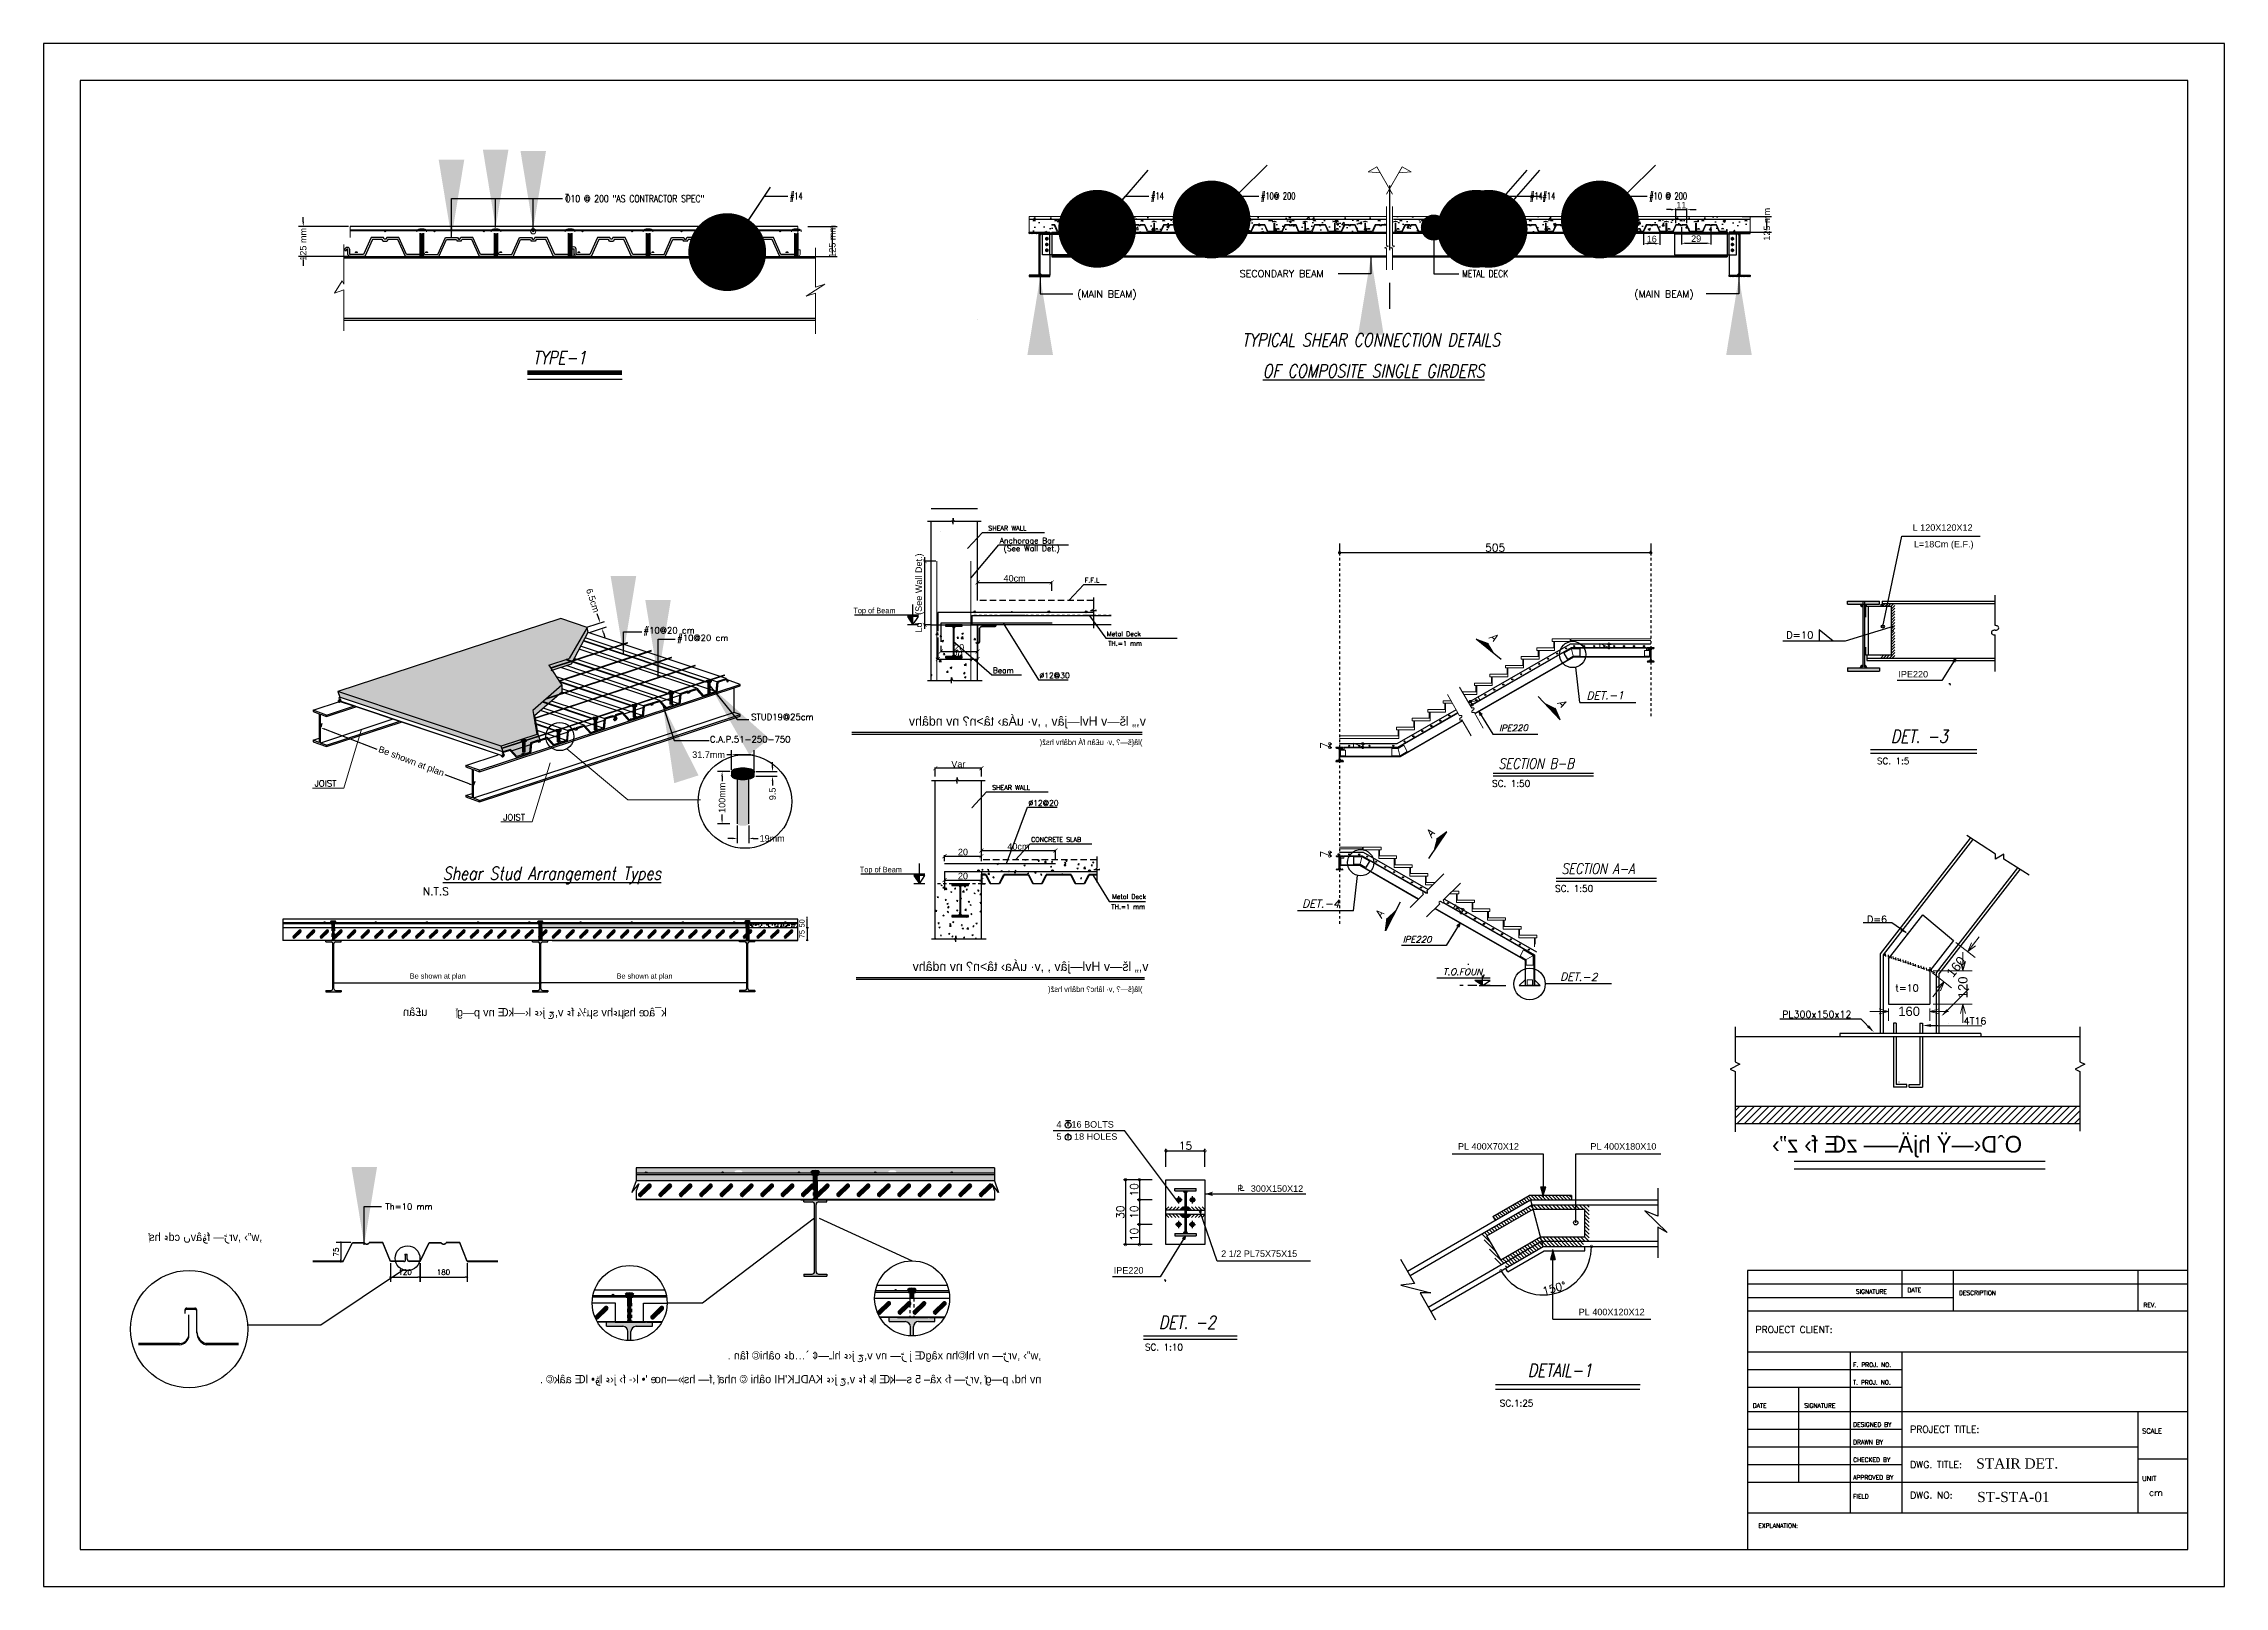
# Model space of a CAD drawing. Header units: inches. Extents: x 1387 to 2676, y -3005 to -2136.
# Drawn here: x 2501.3 to 2585.4, y -3004.6 to -2945.1 of the extents above; entities that cross this region are included whole.
import ezdxf
from ezdxf.enums import TextEntityAlignment as Align

# ---------------------------------------------------------------- set-up
doc = ezdxf.new("R2010")
doc.units = ezdxf.units.IN
doc.header["$MEASUREMENT"] = 0
for name, pattern in [('CENTER', [2, 1.25, -0.25, 0.25, -0.25]), ('HIDDEN', [0.375, 0.25, -0.125]), ('HIDDEN2', [0.1875, 0.125, -0.0625])]:
    doc.linetypes.add(name, pattern=pattern)
for name, color, linetype in [('1', 1, 'Continuous'), ('1R', 1, 'Continuous'), ('250', 250, 'Continuous'), ('2B', 2, 'HIDDEN2'), ('2Y', 2, 'Continuous'), ('3', 3, 'HIDDEN'), ('3G', 3, 'Continuous'), ('3STAIR', 3, 'Continuous'), ('4', 4, 'Continuous'), ('4C', 4, 'Continuous'), ('5', 7, 'Continuous'), ('6', 6, 'Continuous'), ('6M', 6, 'Continuous'), ('7', 7, 'Continuous'), ('8', 1, 'HIDDEN'), ('9', 9, 'Continuous'), ('assign', 2, 'Continuous'), ('ax-text', 2, 'Continuous'), ('AXE', 1, 'CENTER'), ('CADR', 4, 'Continuous'), ('DIM', 8, 'Continuous'), ('Dim-Axe', 1, 'Continuous'), ('DIM1', 1, 'Continuous'), ('DIMLINES', 4, 'Continuous'), ('g', 3, 'Continuous'), ('lateral brace', 5, 'Continuous'), ('Layer4', 118, 'Continuous'), ('LIN', 3, 'Continuous'), ('NIVO', 15, 'Continuous'), ('REFER', 3, 'HIDDEN'), ('rev3', 231, 'Continuous'), ('STAIR', 145, 'Continuous'), ('TEX', 2, 'Continuous'), ('TEXT', 3, 'Continuous'), ('TXT', 3, 'Continuous'), ('TXT-1', 125, 'Continuous')]:
    doc.layers.add(name, color=color, linetype=linetype)
for name, color, linetype, lineweight in [('12', 120, 'Continuous', 20), ('17', 60, 'Continuous', 18), ('19', 132, 'Continuous', 25), ('2', 2, 'Continuous', 9), ('23', 252, 'Continuous', 18), ('27', 122, 'Continuous', 25), ('29', 151, 'Continuous', 25), ('30', 86, 'Continuous', 18), ('31', 253, 'Continuous', 13), ('col', 7, 'Continuous', 35)]:
    doc.layers.add(name, color=color, linetype=linetype, lineweight=lineweight)
doc.styles.add('Akam', font='romansp.shx')
doc.styles.add('ITALICC', font='ITALICC.shx')
doc.styles.add('ITALICT', font='italict')
doc.styles.add('NASKHD', font='NaskhD.shx')
doc.styles.add('PL', font='ROMANH.SHX')
doc.styles.add('ROMANC', font='TXT.shx')
doc.styles.add('ROMAND', font='ROMAND.shx')
doc.styles.add('ROMANS', font='ROMANS')
doc.styles.add('ROMANST', font='romanst.shx')
doc.styles.add('ROMANT', font='romant')
doc.styles.add('SADE', font='SADE.shx')
doc.styles.add('simplex', font='simplex.shx', dxfattribs={"width": 0.7})
doc.styles.get("Standard").update_dxf_attribs({"font": 'arial.ttf'})
doc.styles.add('style1', font='times.ttf')
doc.styles.add('SWISE721Lt Bt', font='swissl.ttf')
doc.linetypes.add('ZIGZAG', pattern='A,0.00254,-5.08,[131,ltypeshp.shx,S=5.08,R=0,X=-5.08,Y=0],-10.16,[131,ltypeshp.shx,S=5.08,R=180,X=5.08,Y=0],-5.08', length=20.32254)
doc.dimstyles.new('1-10-2', dxfattribs={"dimtxt": 0.2, "dimasz": 0.08, "dimexe": 0.18, "dimexo": 0.0625, "dimgap": 0.09, "dimtad": 1, "dimdec": 1, "dimlfac": 100, "dimdsep": 46, "dimtxsty": 'ROMANT', "dimblk": 'DOT', "dimcen": 0.09, "dimclrd": 1, "dimclre": 1, "dimclrt": 3, "dimadec": 0, "dimazin": 0, "dimtfac": 1, "dimtdec": 1, "dimtix": 1, "dimtofl": 0, "dimtmove": 2, "dimatfit": 3, "dimldrblk": 'DOT', "dimfxl": 1, "dimtolj": 1, "dimarcsym": 0})
doc.dimstyles.new('Copy of ISO-25', dxfattribs={"dimtxt": 0.25, "dimasz": 0.18, "dimexe": 0.05, "dimexo": 0.05, "dimgap": 0.05, "dimtad": 1, "dimtoh": 1, "dimdec": 0, "dimlfac": 25, "dimdsep": 46, "dimtxsty": 'Standard', "dimcen": 2.5, "dimclrd": 1, "dimclre": 1, "dimclrt": 2, "dimadec": 0, "dimazin": 0, "dimtfac": 1, "dimtdec": 0, "dimtmove": 0, "dimatfit": 3, "dimfxl": 1, "dimarcsym": 0})
doc.dimstyles.new('D-AX', dxfattribs={"dimtxt": 0.3, "dimasz": 0.2, "dimexe": 0.08, "dimexo": 0, "dimgap": 0.05, "dimtad": 1, "dimdec": 0, "dimlfac": 100, "dimzin": 0, "dimdsep": 46, "dimtxsty": 'ROMANC', "dimblk": 'DOTSMALL', "dimcen": 0.09, "dimclrd": 1, "dimclre": 1, "dimclrt": 2, "dimadec": 0, "dimazin": 0, "dimtfac": 1, "dimtdec": 0, "dimtofl": 0, "dimtmove": 0, "dimatfit": 3, "dimldrblk": 'DOTSMALL', "dimfxl": 0.08, "dimtolj": 1, "dimtzin": 0, "dimarcsym": 0})
doc.dimstyles.new('LEADER', dxfattribs={"dimtxt": 2, "dimasz": 1, "dimexe": 2, "dimexo": 2, "dimgap": 1, "dimtad": 1, "dimdec": 0, "dimzin": 0, "dimdsep": 46, "dimtxsty": 'ROMANS', "dimblk": 'DOT', "dimcen": 0.09, "dimclrd": 86, "dimclre": 86, "dimclrt": 60, "dimadec": 0, "dimazin": 0, "dimtfac": 1, "dimtdec": 0, "dimtofl": 0, "dimtmove": 0, "dimatfit": 3, "dimldrblk": 'DOT', "dimfxl": 7, "dimfxlon": 1, "dimtolj": 1, "dimtzin": 0, "dimarcsym": 0})
doc.dimstyles.new('LEADER ARROW', dxfattribs={"dimtxt": 2, "dimasz": 3, "dimexe": 2, "dimexo": 2, "dimgap": 1, "dimtad": 1, "dimdec": 0, "dimzin": 0, "dimdsep": 46, "dimtxsty": 'ROMANS', "dimcen": 0.09, "dimclrd": 86, "dimclre": 86, "dimclrt": 60, "dimadec": 0, "dimazin": 0, "dimtfac": 1, "dimtdec": 0, "dimtofl": 0, "dimtmove": 0, "dimatfit": 3, "dimfxl": 7, "dimfxlon": 1, "dimtolj": 1, "dimtzin": 0, "dimarcsym": 0})
doc.dimstyles.get("Standard").update_dxf_attribs({"dimtxt": 0.25, "dimasz": 0.18, "dimexe": 0.18, "dimexo": 0.0625, "dimgap": 0.09, "dimtad": 0, "dimdec": 0, "dimlfac": 100, "dimzin": 0, "dimdsep": 46, "dimtxsty": 'Standard', "dimcen": 0.09, "dimadec": 0, "dimazin": 0, "dimtfac": 1, "dimtdec": 0, "dimtofl": 0, "dimtmove": 0, "dimatfit": 3, "dimfxl": 1, "dimtolj": 1, "dimtzin": 0, "dimarcsym": 0})
pattern_1 = [(50, (1779.4761, -2849.6741), (0.91092334, -0.0796954), [0.09525, -1.04775]), (355, (1779.4761, -2849.6741), (-0.1762171, 0.9552842), [0.0762, -0.8382029]), (100.45144, (1779.552, -2849.6807), (0.7347062, 0.8755888), [0.08095, -0.8904512]), (46.1842, (1779.4761, -2849.4201), (1.3553952, -0.2102116), [0.142875, -1.571625]), (96.63556, (1779.589, -2849.4376), (1.1870207, 1.2371306), [0.121425, -1.335678]), (351.18415, (1779.4761, -2849.4201), (1.1870207, 1.2371306), [0.1142998, -1.2572987]), (21, (1779.6031, -2849.4836), (0.75807196, -0.511326), [0.09525, -1.04775]), (326, (1779.6031, -2849.4836), (0.3090101, 0.9209398), [0.0762, -0.8382]), (71.45144, (1779.6663, -2849.5262), (1.0670821, 0.4096138), [0.08095, -0.8904497]), (37.5, (1779.4761, -2849.67408), (0.01544302, 0.4227752), [0, -0.82804, 0, -0.8509, 0, -0.841375]), (7.5, (1779.4761, -2849.6741), (0.3340983, 0.50090287), [0, -0.48514, 0, -0.80899, 0, -0.320675]), (327.5, (1779.1929, -2849.67408), (0.67795298, -0.02864372), [0, -0.3175, 0, -0.9906, 0, -1.31445]), (317.5, (1779.0659, -2849.6741), (0.7406459, 0.12713246), [0, -0.41275, 0, -0.65786, 0, -0.93345])]
pattern_2 = [(45, (674.196737, -2734.769525), (-0.0424264069, 0.0424264069), []), (45, (674.22502, -2734.769525), (-0.0424264069, 0.0424264069), [])]
pattern_3 = [(68.134, (2478.8464, -3006.798), (8.2795, 1.9319), [0.8856, -9.7417]), (13.134, (2478.846, -3006.798), (-4.3215, 7.9308), [0.7085, -7.7934]), (118.585, (2479.536, -3006.637), (3.958, 9.8627), [0.7527, -8.2792]), (64.319, (2478.111, -3004.554), (12.5845, 2.065), [1.3284, -14.6125]), (114.77, (2479.16, -3004.381), (6.9083, 14.3663), [1.129, -12.4187]), (9.318, (2478.111, -3004.554), (6.9083, 14.3662), [1.0627, -11.69]), (39.134, (2479.417, -3004.747), (8.178, -2.3243), [0.8856, -9.7417]), (344.134, (2479.417, -3004.747), (0.0653, 9.0316), [0.7085, -7.7934]), (89.586, (2480.099, -3004.941), (8.2433, 6.7073), [0.7527, -8.2792]), (55.6344, (2478.8464, -3006.7978), (-1.08701, 3.7803), [0, -7.6989, 0, -7.91144, 0, -7.82288]), (25.634, (2478.8464, -3006.798), (1.5025, 5.39277), [0, -4.5107, 0, -7.52177, 0, -2.98155]), (345.6344, (2476.344, -3007.6174), (6.07322, 1.70883), [0, -2.95203, 0, -9.21033, 0, -12.2214]), (335.634, (2475.222, -3007.985), (6.17637, 3.2667), [0, -3.83764, 0, -6.1166, 0, -8.67897])]
pattern_4 = [(37.5, (2537.86971, -2968.46645), (-0.0050722, 0.1551479), [0, -0.12239045, 0, -0.13688405, 0, -0.13084505]), (7.5, (2537.8697, -2968.46645), (0.1425025, 0.2272393), [0, -0.0660264, 0, -0.11031244, 0, -0.042273]), (327.5, (2537.77067, -2968.46645), (0.2507508, 0.0004557), [0, -0.04026, 0, -0.14493606, 0, -0.1892221]), (317.5, (2537.77067, -2968.46645), (0.2420534, 0.0706705), [0, -0.02013, 0, -0.0950136, 0, -0.10870204])]

msp = doc.modelspace()

# ---------------------------------------------------------------- texts
at = {"layer": '1'}
for s, height, style, p in [('DATE', 0.1674173, 'ROMANS', (2573.202966, -2993.234642)), ('SIGNATURE', 0.1674173, 'ROMANS', (2571.214886, -2993.28696)), ('DESCRIPTION', 0.16741731, 'ROMANS', (2575.191047, -2993.339278)), ('REV.', 0.1674173, 'ROMANS', (2582.306282, -2993.810139)), ('PROJECT CLIENT:', 0.26158955, 'ROMANS', (2567.34336, -2994.801442)), ('F. PROJ. NO.', 0.16741731, 'ROMANS', (2571.11025, -2996.112127)), ('T. PROJ. NO.', 0.16741731, 'ROMANS', (2571.11025, -2996.79226)), ('DATE', 0.1674173, 'ROMANS', (2567.238725, -2997.681665)), ('SIGNATURE', 0.1674173, 'ROMANS', (2569.226805, -2997.681665)), ('DESIGNED BY', 0.16741731, 'ROMANS', (2571.11025, -2998.414115)), ('DRAWN BY', 0.1674173, 'ROMANS', (2571.11025, -2999.094248)), ('PROJECT TITLE:', 0.26158955, 'ROMANS', (2573.307602, -2998.645759)), ('SCALE', 0.1883445, 'ROMANS', (2582.253965, -2998.675705)), ('CHECKED BY', 0.1674173, 'ROMANS', (2571.11025, -2999.774381)), ('DWG. TITLE:', 0.26158955, 'ROMANS', (2573.307602, -3000.006025)), (' STAIR DET.', 0.39238432, 'style1', (2575.709913, -3000.028672)), ('APPROVED BY', 0.16741731, 'ROMANS', (2571.11025, -3000.454514)), ('UNIT', 0.1883445, 'ROMANS', (2582.253965, -3000.506832)), ('FIELD', 0.1674173, 'ROMANS', (2571.11025, -3001.186965)), ('DWG. NO:', 0.2615895, 'ROMANS', (2573.307602, -3001.186965)), ('ST-STA-01', 0.3923843, 'style1', (2575.891453, -3001.318851)), ('cm', 0.2615895, 'ROMANS', (2582.515554, -3001.082329)), ('EXPLANATION:', 0.16741731, 'ROMANS', (2567.453553, -3002.315704))]:
    msp.add_text(s, height=height, dxfattribs=dict(at, style=style)).set_placement(p)
at = {"layer": '17', "style": 'ROMANS'}
msp.add_text('N.T.S', height=0.3, dxfattribs=at).set_placement((2515.950607, -2977.925484))
at = {"layer": '19', "style": 'ROMANS'}
for s, p in [('SECONDARY BEAM', (2547.450336, -2953.972432)), ('(MAIN BEAM)', (2541.185138, -2954.749941)), ('(MAIN BEAM)', (2562.668711, -2954.749941))]:
    msp.add_text(s, height=0.27, dxfattribs=at).set_placement(p, align=Align.MIDDLE_LEFT)
at = {"layer": '2', "color": 3, "lineweight": -2, "style": 'ITALICC'}
msp.add_text('T.O.FOUN,', height=0.25, rotation=359.5, dxfattribs=at).set_placement((2555.286164, -2981.002581))
at = {"layer": '2', "color": 2, "linetype": 'Continuous', "char_height": 0.36, "attachment_point": 5}
for s, insert, rotation in [('\\A1;160', (2575.078864, -2980.687771), 52.14085787), ('\\A1;120', (2575.342371, -2981.481898), 90)]:
    msp.add_mtext(s, dxfattribs=dict(at, insert=insert, rotation=rotation))
at = {"layer": '2', "color": 2, "linetype": 'Continuous', "insert": (2573.267952, -2982.40625), "char_height": 0.36, "attachment_point": 5}
msp.add_mtext('\\A1;160', dxfattribs=at)
at = {"layer": '27'}
for s, style, width, p in [('T', 'ROMANST', 0.7, (2521.449987, -2951.043117)), ('O10 @ 200 "AS CONTRACTOR SPEC"', 'simplex', 0.8, (2521.441431, -2951.07591)), ('#14', 'ROMANST', 0.7, (2530.10728, -2950.982093)), ('#14', 'ROMANST', 0.7, (2544.032982, -2950.982093)), ('#10@ 200', 'ROMANST', 0.7, (2548.273864, -2950.982093)), ('#14', 'ROMANST', 0.7, (2558.646543, -2950.982093)), ('#14', 'ROMANST', 0.7, (2559.131757, -2950.982093)), ('#10 @ 200', 'ROMANST', 0.7, (2563.245907, -2950.982093)), ('METAL DECK', 'simplex', 0.8, (2556.030391, -2953.972432))]:
    msp.add_text(s, height=0.27, dxfattribs=dict(at, style=style, width=width)).set_placement(p, align=Align.MIDDLE_LEFT)
at = {"layer": '27', "linetype": 'Continuous', "style": 'Akam'}
for s, p in [('#10@20 cm', (2524.459386, -2967.837963)), ('#10@20 cm', (2525.758187, -2968.127017)), ('STUD19@25cm', (2528.612241, -2971.175227)), ('C.A.P.51-250-750', (2527.022002, -2972.035685)), ('Th=10 mm', (2514.505671, -2990.048512))]:
    msp.add_text(s, height=0.24, dxfattribs=at).set_placement(p)
for p in [(2512.619807, -2973.740515), (2519.891563, -2975.046643)]:
    msp.add_text('JOIST', height=0.24, dxfattribs=at).set_placement(p, align=Align.RIGHT)
at = {"layer": '2Y', "style": 'ROMANS'}
msp.add_text('D=10', height=0.28125, rotation=360, dxfattribs=at).set_placement((2568.527136, -2968.038218))
at = {"layer": '3G', "style": 'ITALICT'}
for rotation, p in [(320.87562354, (2557.055556, -2968.007321)), (313.69001481, (2559.686209, -2970.535349)), (55.59035748, (2554.854142, -2975.742054)), (62.77596621, (2552.922914, -2978.837474))]:
    msp.add_text('A', height=0.3, rotation=rotation, dxfattribs=at).set_placement(p)
at = {"layer": '3G', "style": 'ROMANS'}
for s, p in [('SC. 1:5', (2572.025997, -2972.879484)), ('SC. 1:50', (2557.188213, -2973.746077)), ('SC. 1:50', (2559.615747, -2977.796095)), ('SC. 1:10', (2543.797425, -2995.473276))]:
    msp.add_text(s, height=0.25, dxfattribs=at).set_placement(p)
msp.add_text('SC.1:25', height=0.25, dxfattribs=at).set_placement((2558.132322, -2997.509395), align=Align.MIDDLE)
at = {"layer": '4', "color": 2, "style": 'SADE', "text_generation_flag": 2}
msp.add_text('OˆD‹—Ÿ hjÄ—– zŒ f› z”›', height=0.642106, dxfattribs=at).set_placement((2577.622646, -2987.846998))
at = {"layer": '4C', "style": 'ITALICT', "width": 0.8}
msp.add_text('TYPICAL SHEAR CONNECTION DETAILS', height=0.5, dxfattribs=at).set_placement((2552.516956, -2956.521783), align=Align.MIDDLE)
for s, height, p in [('TYPE-1', 0.5, (2520.195324, -2957.458701)), ('DET. -3', 0.5, (2572.56178, -2972.050437)), ('SECTION B-B', 0.4, (2557.430971, -2973.054193)), ('SECTION A-A', 0.4, (2559.858504, -2977.104212)), ('DET. -2', 0.5, (2544.333209, -2994.64423)), ('DETAIL-1', 0.5, (2558.558136, -2996.486663))]:
    msp.add_text(s, height=height, dxfattribs=at).set_placement(p)
msp.add_text('%%UOF COMPOSITE SINGLE GIRDERS', height=0.5, dxfattribs=at).set_placement((2552.617004, -2957.718611), align=Align.MIDDLE_CENTER)
msp.add_text('%%UShear Stud Arrangement Types', height=0.5, dxfattribs=at).set_placement((2520.929771, -2977.334259), align=Align.CENTER)
at = {"layer": '5', "color": 3, "linetype": 'Continuous', "style": 'NASKHD', "text_generation_flag": 2}
for s, height, p in [('u£ân', 0.3160591, (2516.128497, -2982.578404)), ('k¯âœ hs\u200cµءhv sµ¼ fء v,چ j‹ء l‹—kŒ nv p—g\u200d', 0.31605906, (2525.356686, -2982.597863)), (',w”› ,vrڑ— fؤâvں cdء hs\u200d ', 0.31432174, (2509.761713, -2991.257284)), (',w”› ,vrڑ— nv hl\u200c©hn xâgŒ j\xa0ڑ— nv v,چ j‹ء hlـ—¢ `…dء oâhi© fân .', 0.31432174, (2539.806156, -2995.823154)), ("nv hd، p—g\u200d ,vrڑ— f› xâ– 5 s—k\u200cŒ l\u200cء fء v,چ j‹ء KADLK'HI oâhi © nha\u200d ,f— hs\u200c»—nœ '• l‹\xad f› j‹ء l\u200cؤ• lŒ aâk© .", 0.314321737, (2539.806156, -2996.736621))]:
    msp.add_text(s, height=height, dxfattribs=at).set_placement(p)
at = {"layer": 'assign', "color": 2, "linetype": 'ByBlock', "style": 'SWISE721Lt Bt'}
for s, p in [('50', (2530.671599, -2979.170524)), ('75', (2530.671599, -2979.583594))]:
    msp.add_text(s, height=0.2013001, rotation=90, dxfattribs=at).set_placement(p)
for p in [(2515.446927, -2981.142561), (2523.423873, -2981.142561)]:
    msp.add_text('Be shown at plan', height=0.20130008, dxfattribs=at).set_placement(p)
at = {"layer": 'assign', "color": 2, "insert": (2535.11078, -2966.277711), "char_height": 0.25, "attachment_point": 5, "rotation": 90, "style": 'SWISE721Lt Bt'}
msp.add_mtext('\\A1;Ld   (See Wall Det.)', dxfattribs=at)
at = {"layer": 'assign', "color": 2, "char_height": 0.25, "attachment_point": 5, "style": 'SWISE721Lt Bt'}
for s, insert in [('\\A1;40cm', (2538.773455, -2965.71483)), ('\\A1;20', (2536.576655, -2968.670317)), ('\\A1;20', (2536.634052, -2968.374866)), ('\\A1;Var', (2536.602225, -2972.877383)), ('\\A1;20', (2536.78035, -2976.264398)), ('\\A1;40cm', (2538.91785, -2976.051791)), ('\\A1;20', (2536.78035, -2977.188867))]:
    msp.add_mtext(s, dxfattribs=dict(at, insert=insert))
at = {"layer": 'DIM', "color": 3, "insert": (2536.445529, -2963.033805), "char_height": 0.0002, "attachment_point": 5}
msp.add_mtext('Var', dxfattribs=at)
at = {"layer": 'DIM1', "color": 2, "style": 'PL'}
for p in [(2532.553914, -2967.059855), (2532.802263, -2977.046197)]:
    msp.add_text('Top of Beam', height=0.21214286, dxfattribs=at).set_placement(p)
at = {"layer": 'STAIR', "linetype": 'ByBlock', "style": 'ITALICC'}
for tag, p, height, rotation in [('DET.-1', (2560.826906, -2970.385303), 0.3, 0.5), ('IPE220', (2557.454565, -2971.602963), 0.24, 0.5), ('DET.-4', (2549.859979, -2978.397721), 0.3, 359.5), ('IPE220', (2553.735594, -2979.744512), 0.24, 359.5), ('DET.-2', (2559.805674, -2981.219151), 0.3, 359.5)]:
    msp.add_attdef(tag, p, '%%p0.00', height=height, rotation=rotation, dxfattribs=at)
at = {"layer": 'TEX', "style": 'ROMAND'}
for s, height, p in [('SHEAR WALL', 0.1790712, (2537.75596, -2963.870935)), ('Anchorage Bar', 0.21488544, (2538.195866, -2964.368633)), (' (See Wall Det.)', 0.21488544, (2538.195866, -2964.668886)), ('F.F.L', 0.1790712, (2541.476304, -2965.875865)), ('Metal Deck', 0.1790712, (2542.329386, -2967.944287)), ('TH.=1 mm', 0.1790712, (2542.379703, -2968.309273)), ('Beam', 0.2148854, (2537.929642, -2969.371284)), ('%%C12@30', 0.2148854, (2539.728194, -2969.565442)), ('SHEAR WALL', 0.178125, (2537.905732, -2973.865307)), ('%%C12@20', 0.21375, (2539.30538, -2974.481847)), ('CONCRETE SLAB', 0.178125, (2539.410209, -2975.870812)), ('Metal Deck', 0.178125, (2542.531515, -2978.069931)), ('TH.=1 mm', 0.178125, (2542.505043, -2978.461224))]:
    msp.add_text(s, height=height, dxfattribs=at).set_placement(p)
at = {"layer": 'TEX', "color": 5, "style": 'NASKHD', "text_generation_flag": 2}
for height, p in [(0.3581424, (2543.835458, -2971.394916)), (0.35625, (2543.933439, -2980.847268))]:
    msp.add_text('v,„ lš—v Hvl—jâv , ,v· uÁa› tâ>n\x8d nv ndâhv ', height=height, dxfattribs=at).set_placement(p)
at = {"layer": 'TEXT', "color": 2}
for s, p in [('L 120X120X12', (2573.404591, -2963.88199)), ('L=18Cm (E.F.)', (2573.453115, -2964.522177)), ('4    16 BOLTS', (2540.38399, -2986.887016)), ('5     18 HOLES', (2540.386314, -2987.355683)), ('2 1/2 PL75X75X15', (2546.738482, -2991.870228))]:
    msp.add_text(s, height=0.25, dxfattribs=at).set_placement(p)
at = {"layer": 'TEXT', "style": 'NASKHD', "text_generation_flag": 2}
for s, height, p in [(')lâ{š—\x8d ,v· u£ân fÁ ndâhv hsž(', 0.21488544, (2543.699871, -2972.138657)), (')lâ{š—\x8d ,v· lâhc\x8d ndâhv hsž(', 0.21375, (2543.701921, -2981.655672))]:
    msp.add_text(s, height=height, dxfattribs=at).set_placement(p)
at = {"layer": 'TEXT', "color": 2}
for s, p in [('PL 400X70X12', (2557.045481, -2987.609583)), ('PL 400X180X10', (2562.249346, -2987.609583)), ('P', (2547.469817, -2989.231424)), ('L', (2547.541001, -2989.198095)), ('300X150X12', (2548.890984, -2989.236753)), ('PL 400X120X12', (2561.797761, -2993.993171))]:
    msp.add_text(s, height=0.25, dxfattribs=at).set_placement(p, align=Align.MIDDLE)
for p in [(2572.854237, -2969.534429), (2542.595276, -2992.513292)]:
    msp.add_attdef('IPE220', p, '%%p0.00', height=0.25, dxfattribs=at)
at = {"layer": 'TXT-1', "color": 125, "linetype": 'Continuous', "style": 'ROMANT'}
for s, p in [('D=6', (2571.646031, -2978.997245)), ('t=10', (2572.735495, -2981.63994)), ('PL300x150x12', (2568.372795, -2982.65541)), ('4T16', (2575.370809, -2982.910754))]:
    msp.add_text(s, height=0.2688, dxfattribs=at).set_placement(p)

# ---------------------------------------------------------------- blocks, each defined once
blk = doc.blocks.new('_DOTSMALL')
at = {"color": 0, "linetype": 'ByBlock', "const_width": 0.5}
blk.add_lwpolyline([(-0.0625, 0, 1), (0.0625, 0, 1)], format="xyb", close=True, dxfattribs=at)
blk = doc.blocks.new('*D446')
at = {"layer": 'Defpoints', "color": 0, "transparency": 16777216}
for p in [(2551.305, -2964.73), (2551.305, -2964.73), (2563.305, -2964.73)]:
    blk.add_point(p, dxfattribs=at)
at = {"layer": 'Dim-Axe', "color": 1, "lineweight": -2, "transparency": 16777216}
for p, q in [((2551.305, -2964.73), (2551.305, -2964.65)), ((2563.305, -2964.73), (2551.305, -2964.73)), ((2563.305, -2964.73), (2563.305, -2964.65))]:
    blk.add_line(p, q, dxfattribs=at)
at = {"layer": 'Dim-Axe', "color": 1, "lineweight": -2, "transparency": 16777216, "xscale": 0.2, "yscale": 0.2, "zscale": 0.2, "rotation": 180}
blk.add_blockref('_DOTSMALL', (2551.305, -2964.73), dxfattribs=at)
at = {"layer": 'Dim-Axe', "color": 1, "lineweight": -2, "transparency": 16777216, "xscale": 0.2, "yscale": 0.2, "zscale": 0.2}
blk.add_blockref('_DOTSMALL', (2563.305, -2964.73), dxfattribs=at)
at = {"layer": 'Dim-Axe', "color": 2, "transparency": 16777216, "insert": (2557.305, -2964.53), "char_height": 0.3, "width": 0.86604, "attachment_point": 5, "style": 'ROMANC'}
blk.add_mtext('\\A1;505', dxfattribs=at)
blk = doc.blocks.new('*D447')
at = {"layer": 'Defpoints', "color": 0, "transparency": 16777216}
for p in [(2550.923, -2976.274), (2550.923, -2976.414), (2550.923, -2976.414)]:
    blk.add_point(p, dxfattribs=at)
at = {"layer": 'Dim-Axe', "color": 1, "lineweight": -2, "transparency": 16777216}
for p, q in [((2550.923, -2976.274), (2551.003, -2976.274)), ((2550.923, -2976.274), (2550.923, -2976.414)), ((2550.923, -2976.414), (2551.003, -2976.414))]:
    blk.add_line(p, q, dxfattribs=at)
at = {"layer": 'Dim-Axe', "color": 1, "lineweight": -2, "transparency": 16777216, "xscale": 0.2, "yscale": 0.2, "zscale": 0.2}
for p, rotation in [((2550.923, -2976.274), 90), ((2550.923, -2976.414), 270)]:
    blk.add_blockref('_DOTSMALL', p, dxfattribs=dict(at, rotation=rotation))
at = {"layer": 'Dim-Axe', "color": 2, "transparency": 16777216, "insert": (2550.723, -2976.344), "char_height": 0.3, "attachment_point": 5, "rotation": 90, "style": 'ROMANC'}
blk.add_mtext('\\A1;7', dxfattribs=at)
blk = doc.blocks.new('*D448')
at = {"layer": 'Defpoints', "color": 0, "transparency": 16777216}
for p in [(2555.994, -2978.607), (2555.994, -2978.607), (2556.064, -2978.486)]:
    blk.add_point(p, dxfattribs=at)
at = {"layer": 'Dim-Axe', "color": 1, "lineweight": -2, "transparency": 16777216}
for p, q in [((2555.994, -2978.607), (2555.925, -2978.567)), ((2556.064, -2978.486), (2555.994, -2978.607)), ((2556.064, -2978.486), (2555.995, -2978.446))]:
    blk.add_line(p, q, dxfattribs=at)
at = {"layer": 'Dim-Axe', "color": 1, "lineweight": -2, "transparency": 16777216, "xscale": 0.2, "yscale": 0.2, "zscale": 0.2}
for p, rotation in [((2555.994, -2978.607), 240.1174050066598), ((2556.064, -2978.486), 60.11740500665989)]:
    blk.add_blockref('_DOTSMALL', p, dxfattribs=dict(at, rotation=rotation))
at = {"layer": 'Dim-Axe', "color": 2, "transparency": 16777216, "insert": (2555.856, -2978.447), "char_height": 0.3, "attachment_point": 5, "rotation": 60.11741, "style": 'ROMANC'}
blk.add_mtext('\\A1;7', dxfattribs=at)
blk = doc.blocks.new('P')
at = {"layer": '6M'}
blk.add_circle((0, 0), 0.291, dxfattribs=at)
blk = doc.blocks.new('A$C6F1D1D4A')
at = {"layer": 'NIVO', "color": 2}
for p, q in [((1.487, 0.214), (0, 0.214)), ((1.273, 0), (1.273, 0.285)), ((1.273, 0), (1.273, 0.285))]:
    blk.add_line(p, q, dxfattribs=at)
at = {"layer": 'NIVO'}
for p, q in [((1.273, 0), (1.058, 0.143)), ((1.487, 0.143), (1.058, 0.143)), ((1.273, 0), (1.487, 0.143))]:
    blk.add_line(p, q, dxfattribs=at)
at = {"layer": 'NIVO', "color": 1, "linetype": 'HIDDEN'}
blk.add_line((1.487, 0), (0.635, 0), dxfattribs=at)
at = {"layer": 'NIVO'}
blk.add_solid([(1.273, 0), (1.058, 0.143), (1.273, 0.143)], dxfattribs=at)
blk = doc.blocks.new('*D455')
at = {"layer": 'Defpoints', "color": 0, "transparency": 16777216}
for p in [(2552.196, -2972.089), (2552.196, -2972.229), (2552.196, -2972.229)]:
    blk.add_point(p, dxfattribs=at)
at = {"layer": 'Dim-Axe', "color": 1, "lineweight": -2, "transparency": 16777216}
for p, q in [((2552.196, -2972.089), (2552.276, -2972.089)), ((2552.196, -2972.089), (2552.196, -2972.229)), ((2552.196, -2972.229), (2552.276, -2972.229))]:
    blk.add_line(p, q, dxfattribs=at)
at = {"layer": 'Dim-Axe', "color": 1, "lineweight": -2, "transparency": 16777216, "xscale": 0.2, "yscale": 0.2, "zscale": 0.2}
for p, rotation in [((2552.196, -2972.089), 90), ((2552.196, -2972.229), 270)]:
    blk.add_blockref('_DOTSMALL', p, dxfattribs=dict(at, rotation=rotation))
at = {"layer": 'Dim-Axe', "color": 2, "transparency": 16777216, "insert": (2551.996, -2972.159), "char_height": 0.3, "attachment_point": 5, "rotation": 90, "style": 'ROMANC'}
blk.add_mtext('\\A1;7', dxfattribs=at)
blk = doc.blocks.new('*D456')
at = {"layer": 'Defpoints', "color": 0, "transparency": 16777216}
for p in [(2561.692, -2968.249), (2561.692, -2968.389), (2561.692, -2968.389)]:
    blk.add_point(p, dxfattribs=at)
at = {"layer": 'Dim-Axe', "color": 1, "lineweight": -2, "transparency": 16777216}
for p, q in [((2561.692, -2968.249), (2561.772, -2968.249)), ((2561.692, -2968.249), (2561.692, -2968.389)), ((2561.692, -2968.389), (2561.772, -2968.389))]:
    blk.add_line(p, q, dxfattribs=at)
at = {"layer": 'Dim-Axe', "color": 1, "lineweight": -2, "transparency": 16777216, "xscale": 0.2, "yscale": 0.2, "zscale": 0.2}
for p, rotation in [((2561.692, -2968.249), 90), ((2561.692, -2968.389), 270)]:
    blk.add_blockref('_DOTSMALL', p, dxfattribs=dict(at, rotation=rotation))
at = {"layer": 'Dim-Axe', "color": 2, "transparency": 16777216, "insert": (2561.492, -2968.319), "char_height": 0.3, "attachment_point": 5, "rotation": 90, "style": 'ROMANC'}
blk.add_mtext('\\A1;7', dxfattribs=at)
blk = doc.blocks.new('*D457')
at = {"layer": 'Defpoints', "color": 0, "transparency": 16777216}
for p in [(2556.346, -2970.461), (2556.416, -2970.583), (2556.416, -2970.583)]:
    blk.add_point(p, dxfattribs=at)
at = {"layer": 'Dim-Axe', "color": 1, "lineweight": -2, "transparency": 16777216}
for p, q in [((2556.346, -2970.461), (2556.277, -2970.501)), ((2556.346, -2970.461), (2556.416, -2970.583)), ((2556.416, -2970.583), (2556.346, -2970.622))]:
    blk.add_line(p, q, dxfattribs=at)
at = {"layer": 'Dim-Axe', "color": 1, "lineweight": -2, "transparency": 16777216, "xscale": 0.2, "yscale": 0.2, "zscale": 0.2}
for p, rotation in [((2556.346, -2970.461), 119.8825949930174), ((2556.416, -2970.583), 299.8825949930174)]:
    blk.add_blockref('_DOTSMALL', p, dxfattribs=dict(at, rotation=rotation))
at = {"layer": 'Dim-Axe', "color": 2, "transparency": 16777216, "insert": (2556.554, -2970.422), "char_height": 0.3, "attachment_point": 5, "rotation": 299.88259, "style": 'ROMANC'}
blk.add_mtext('\\A1;7', dxfattribs=at)
blk = doc.blocks.new('*D449')
at = {"layer": 'Defpoints', "color": 0, "transparency": 16777216}
for p in [(2550.923, -2972.089), (2550.923, -2972.229), (2550.923, -2972.229)]:
    blk.add_point(p, dxfattribs=at)
at = {"layer": 'Dim-Axe', "color": 1, "lineweight": -2, "transparency": 16777216}
for p, q in [((2550.923, -2972.089), (2551.003, -2972.089)), ((2550.923, -2972.089), (2550.923, -2972.229)), ((2550.923, -2972.229), (2551.003, -2972.229))]:
    blk.add_line(p, q, dxfattribs=at)
at = {"layer": 'Dim-Axe', "color": 1, "lineweight": -2, "transparency": 16777216, "xscale": 0.2, "yscale": 0.2, "zscale": 0.2}
for p, rotation in [((2550.923, -2972.089), 90), ((2550.923, -2972.229), 270)]:
    blk.add_blockref('_DOTSMALL', p, dxfattribs=dict(at, rotation=rotation))
at = {"layer": 'Dim-Axe', "color": 2, "transparency": 16777216, "insert": (2550.723, -2972.159), "char_height": 0.3, "attachment_point": 5, "rotation": 90, "style": 'ROMANC'}
blk.add_mtext('\\A1;7', dxfattribs=at)
blk = doc.blocks.new('*D450')
at = {"layer": 'Defpoints', "color": 0, "transparency": 16777216}
for p in [(2546.11, -2987.782), (2544.61, -2988.4), (2546.11, -2988.4)]:
    blk.add_point(p, dxfattribs=at)
at = {"layer": 'Dim-Axe', "color": 1, "lineweight": -2, "transparency": 16777216}
for p, q in [((2544.61, -2988.4), (2544.61, -2987.702)), ((2544.61, -2987.782), (2546.11, -2987.782)), ((2546.11, -2988.4), (2546.11, -2987.702))]:
    blk.add_line(p, q, dxfattribs=at)
at = {"layer": 'Dim-Axe', "color": 1, "lineweight": -2, "transparency": 16777216, "xscale": 0.2, "yscale": 0.2, "zscale": 0.2, "rotation": 180}
blk.add_blockref('_DOTSMALL', (2544.61, -2987.782), dxfattribs=at)
at = {"layer": 'Dim-Axe', "color": 1, "lineweight": -2, "transparency": 16777216, "xscale": 0.2, "yscale": 0.2, "zscale": 0.2}
blk.add_blockref('_DOTSMALL', (2546.11, -2987.782), dxfattribs=at)
at = {"layer": 'Dim-Axe', "color": 2, "transparency": 16777216, "insert": (2545.36, -2987.582), "char_height": 0.3, "attachment_point": 5, "style": 'ROMANC'}
blk.add_mtext('\\A1;15', dxfattribs=at)
blk = doc.blocks.new('*D451')
at = {"layer": 'Defpoints', "color": 0, "transparency": 16777216}
for p in [(2544.073, -2988.894), (2543.048, -2991.394), (2544.073, -2991.394)]:
    blk.add_point(p, dxfattribs=at)
at = {"layer": 'Dim-Axe', "color": 1, "lineweight": -2, "transparency": 16777216}
for p, q in [((2544.073, -2988.894), (2542.968, -2988.894)), ((2543.048, -2988.894), (2543.048, -2991.394)), ((2544.073, -2991.394), (2542.968, -2991.394))]:
    blk.add_line(p, q, dxfattribs=at)
at = {"layer": 'Dim-Axe', "color": 1, "lineweight": -2, "transparency": 16777216, "xscale": 0.2, "yscale": 0.2, "zscale": 0.2}
for p, rotation in [((2543.048, -2988.894), 90), ((2543.048, -2991.394), 270)]:
    blk.add_blockref('_DOTSMALL', p, dxfattribs=dict(at, rotation=rotation))
at = {"layer": 'Dim-Axe', "color": 2, "transparency": 16777216, "insert": (2542.848, -2990.144), "char_height": 0.3, "attachment_point": 5, "rotation": 90, "style": 'ROMANC'}
blk.add_mtext('\\A1;30', dxfattribs=at)
blk = doc.blocks.new('*D452')
at = {"layer": 'Defpoints', "color": 0, "transparency": 16777216}
for p in [(2544.073, -2988.894), (2543.582, -2989.669), (2544.073, -2989.669)]:
    blk.add_point(p, dxfattribs=at)
at = {"layer": 'Dim-Axe', "color": 1, "lineweight": -2, "transparency": 16777216}
for p, q in [((2544.073, -2988.894), (2543.502, -2988.894)), ((2543.582, -2988.894), (2543.582, -2989.669)), ((2544.073, -2989.669), (2543.502, -2989.669))]:
    blk.add_line(p, q, dxfattribs=at)
at = {"layer": 'Dim-Axe', "color": 1, "lineweight": -2, "transparency": 16777216, "xscale": 0.2, "yscale": 0.2, "zscale": 0.2}
for p, rotation in [((2543.582, -2988.894), 90), ((2543.582, -2989.669), 270)]:
    blk.add_blockref('_DOTSMALL', p, dxfattribs=dict(at, rotation=rotation))
at = {"layer": 'Dim-Axe', "color": 2, "transparency": 16777216, "insert": (2543.382, -2989.282), "char_height": 0.3, "attachment_point": 5, "rotation": 90, "style": 'ROMANC'}
blk.add_mtext('\\A1;10', dxfattribs=at)
blk = doc.blocks.new('*D453')
at = {"layer": 'Defpoints', "color": 0, "transparency": 16777216}
for p in [(2544.073, -2989.669), (2543.582, -2990.619), (2544.073, -2990.619)]:
    blk.add_point(p, dxfattribs=at)
at = {"layer": 'Dim-Axe', "color": 1, "lineweight": -2, "transparency": 16777216}
for p, q in [((2544.073, -2989.669), (2543.502, -2989.669)), ((2543.582, -2989.669), (2543.582, -2990.619)), ((2544.073, -2990.619), (2543.502, -2990.619))]:
    blk.add_line(p, q, dxfattribs=at)
at = {"layer": 'Dim-Axe', "color": 1, "lineweight": -2, "transparency": 16777216, "xscale": 0.2, "yscale": 0.2, "zscale": 0.2}
for p, rotation in [((2543.582, -2989.669), 90), ((2543.582, -2990.619), 270)]:
    blk.add_blockref('_DOTSMALL', p, dxfattribs=dict(at, rotation=rotation))
at = {"layer": 'Dim-Axe', "color": 2, "transparency": 16777216, "insert": (2543.382, -2990.144), "char_height": 0.3, "attachment_point": 5, "rotation": 90, "style": 'ROMANC'}
blk.add_mtext('\\A1;10', dxfattribs=at)
blk = doc.blocks.new('*D454')
at = {"layer": 'Defpoints', "color": 0, "transparency": 16777216}
for p in [(2543.582, -2991.394), (2544.073, -2990.619), (2544.073, -2991.394)]:
    blk.add_point(p, dxfattribs=at)
at = {"layer": 'Dim-Axe', "color": 1, "lineweight": -2, "transparency": 16777216}
for p, q in [((2544.073, -2990.619), (2543.502, -2990.619)), ((2544.073, -2991.394), (2543.502, -2991.394)), ((2543.582, -2990.619), (2543.582, -2991.394))]:
    blk.add_line(p, q, dxfattribs=at)
at = {"layer": 'Dim-Axe', "color": 1, "lineweight": -2, "transparency": 16777216, "xscale": 0.2, "yscale": 0.2, "zscale": 0.2}
for p, rotation in [((2543.582, -2990.619), 90), ((2543.582, -2991.394), 270)]:
    blk.add_blockref('_DOTSMALL', p, dxfattribs=dict(at, rotation=rotation))
at = {"layer": 'Dim-Axe', "color": 2, "transparency": 16777216, "insert": (2543.382, -2991.007), "char_height": 0.3, "attachment_point": 5, "rotation": 90, "style": 'ROMANC'}
blk.add_mtext('\\A1;10', dxfattribs=at)
blk = doc.blocks.new('*D464')
at = {"layer": 'Defpoints', "color": 0, "transparency": 16777216}
for p in [(2559.15, -2991.466), (2559.15, -2991.466), (2563.575, -2991.466), (2558.828, -2993.307), (2554.825, -2993.974)]:
    blk.add_point(p, dxfattribs=at)
at = {"layer": 'DIM1', "color": 1, "lineweight": -2, "transparency": 16777216}
blk.add_arc((2559.15, -2991.466), 1.869, 210.11491, 0, dxfattribs=at)
at = {"layer": 'DIM1', "color": 1, "lineweight": -2, "transparency": 16777216, "xscale": 0.2, "yscale": 0.2, "zscale": 0.2}
for p, rotation in [((2561.019, -2991.466), 90.00000000000375), ((2557.533, -2992.403), 120.1149119970026)]:
    blk.add_blockref('_DOTSMALL', p, dxfattribs=dict(at, rotation=rotation))
at = {"layer": 'DIM1', "color": 2, "transparency": 16777216, "insert": (2559.583, -2993.077), "char_height": 0.3, "attachment_point": 5, "rotation": 15.05746, "style": 'ROMANC'}
blk.add_mtext('\\A1;150°', dxfattribs=at)
blk = doc.blocks.new('*D458')
at = {"layer": 'Defpoints', "color": 0, "transparency": 16777216}
for p in [(2530.729, -2952.147), (2531.744, -2952.147), (2530.72, -2953.307)]:
    blk.add_point(p, dxfattribs=at)
at = {"layer": 'DIMLINES', "color": 0, "lineweight": -2, "transparency": 16777216}
for p, q in [((2530.792, -2952.147), (2531.924, -2952.147)), ((2531.744, -2953.127), (2531.744, -2952.327)), ((2530.783, -2953.307), (2531.924, -2953.307))]:
    blk.add_line(p, q, dxfattribs=at)
at = {"layer": 'DIMLINES', "color": 0, "transparency": 16777216}
for points in [[(2531.714, -2952.327), (2531.774, -2952.327), (2531.744, -2952.147)], [(2531.714, -2953.127), (2531.774, -2953.127), (2531.744, -2953.307)]]:
    blk.add_solid(points, dxfattribs=at)
at = {"layer": 'DIMLINES', "color": 0, "transparency": 16777216, "insert": (2531.744, -2952.727), "char_height": 0.25, "attachment_point": 5, "rotation": 90}
blk.add_mtext('\\A1;125 mm ', dxfattribs=at)
blk = doc.blocks.new('DEK')
at = {"layer": '17'}
for p, q in [((-5.9, 0), (-5.9, 0.02)), ((-5.9, 0), (-5.85, 0)), ((-5.85, 0.02), (-5.85, 0)), ((-5.84, 0.08), (-5.81, 0.08)), ((-5.84, 0.03), (-5.81, 0.03)), ((-5.79, 0.08), (-5.81, 0.08)), ((-5.79, 0.03), (-5.81, 0.03)), ((-5.78, -0.1), (-5.78, 0.02)), ((-5.73, -0.1), (-5.73, 0.02)), ((-5.18, 0.32), (-5.38, -0.12)), ((-5.15, 0.27), (-5.35, -0.17)), ((-4.87, 0.32), (-5.18, 0.32)), ((-4.9, 0.27), (-5.15, 0.27)), ((-4.88, 0.22), (-4.9, 0.27)), ((-4.88, 0.22), (-4.77, 0.22)), ((-4.85, 0.27), (-4.87, 0.32)), ((-4.81, 0.27), (-4.85, 0.27)), ((-4.79, 0.32), (-4.81, 0.27)), ((-4.47, 0.32), (-4.79, 0.32)), ((-4.75, 0.27), (-4.77, 0.22)), ((-4.5, 0.27), (-4.75, 0.27)), ((-4.31, -0.17), (-4.5, 0.27)), ((-4.28, -0.12), (-4.47, 0.32)), ((-3.47, -0.12), (-3.28, 0.32)), ((-3.44, -0.17), (-3.25, 0.27)), ((-3.28, 0.32), (-2.96, 0.32)), ((-3.25, 0.27), (-2.99, 0.27)), ((-2.99, 0.27), (-2.97, 0.22)), ((-2.87, 0.22), (-2.97, 0.22)), ((-2.96, 0.32), (-2.94, 0.27)), ((-2.94, 0.27), (-2.9, 0.27)), ((-2.9, 0.27), (-2.88, 0.32)), ((-2.57, 0.32), (-2.88, 0.32)), ((-2.87, 0.22), (-2.85, 0.27)), ((-2.6, 0.27), (-2.85, 0.27)), ((-2.4, -0.17), (-2.6, 0.27)), ((-2.37, -0.12), (-2.57, 0.32)), ((-1.57, -0.12), (-1.37, 0.32)), ((-1.54, -0.17), (-1.34, 0.27)), ((-1.37, 0.32), (-1.06, 0.32)), ((-1.34, 0.27), (-1.09, 0.27)), ((-1.09, 0.27), (-1.07, 0.22)), ((-0.97, 0.22), (-1.07, 0.22)), ((-1.06, 0.32), (-1.04, 0.27)), ((-1.04, 0.27), (-1, 0.27)), ((-0.98, 0.32), (-1, 0.27)), ((-0.66, 0.32), (-0.98, 0.32)), ((-0.95, 0.27), (-0.97, 0.22)), ((-0.69, 0.27), (-0.95, 0.27)), ((-0.5, -0.17), (-0.69, 0.27)), ((-0.47, -0.12), (-0.66, 0.32)), ((-0.02, 0), (0.02, 0)), ((-5.38, -0.12), (-5.73, -0.12)), ((-5.35, -0.17), (-5.73, -0.17)), ((-3.92, -0.17), (-4.31, -0.17)), ((-3.95, -0.12), (-4.28, -0.12)), ((-3.93, -0.08), (-3.95, -0.12)), ((-3.93, -0.08), (-3.82, -0.08)), ((-3.9, -0.12), (-3.92, -0.17)), ((-3.9, -0.12), (-3.85, -0.12)), ((-3.85, -0.12), (-3.83, -0.17)), ((-3.83, -0.17), (-3.44, -0.17)), ((-3.82, -0.08), (-3.8, -0.12)), ((-3.8, -0.12), (-3.47, -0.12)), ((-2.01, -0.17), (-2.4, -0.17)), ((-2.04, -0.12), (-2.37, -0.12)), ((-2.02, -0.08), (-2.04, -0.12)), ((-2.02, -0.08), (-1.92, -0.08)), ((-1.99, -0.12), (-2.01, -0.17)), ((-1.99, -0.12), (-1.95, -0.12)), ((-1.95, -0.12), (-1.93, -0.17)), ((-1.93, -0.17), (-1.54, -0.17)), ((-1.92, -0.08), (-1.9, -0.12)), ((-1.9, -0.12), (-1.57, -0.12)), ((-0.14, -0.17), (-0.5, -0.17)), ((-0.14, -0.12), (-0.47, -0.12))]:
    blk.add_line(p, q, dxfattribs=at)
for points in [[(-0.14, -0.12), (-0.03, -0.12, 0.414214), (-0.02, -0.12), (-0.02, 0)], [(-0.14, -0.17), (-0.03, -0.17, 0.414214), (0.02, -0.12), (0.02, 0)]]:
    blk.add_lwpolyline(points, format="xyb", dxfattribs=at)
for centre, radius, start, end in [((-5.84, 0.02), 0.058, 90, 180), ((-5.84, 0.02), 0.0107, 90, 180), ((-5.79, 0.02), 0.058, 0, 90), ((-5.79, 0.02), 0.0107, 0, 90), ((-5.71, -0.1), 0.073, 182.9927, 254.4038), ((-5.73, -0.11), 0.0114, 135.3658, 258.9936)]:
    blk.add_arc(centre, radius, start, end, dxfattribs=at)
blk = doc.blocks.new('*D459')
at = {"layer": 'Defpoints', "color": 0, "transparency": 16777216}
for p in [(2511.339, -2952.147), (2513.144, -2952.147), (2513.714, -2953.307)]:
    blk.add_point(p, dxfattribs=at)
at = {"layer": 'DIMLINES', "color": 0, "lineweight": -2, "transparency": 16777216}
for p, q in [((2511.339, -2951.967), (2511.339, -2951.787)), ((2513.081, -2952.147), (2511.159, -2952.147)), ((2513.652, -2953.307), (2511.159, -2953.307)), ((2511.339, -2953.487), (2511.339, -2953.667))]:
    blk.add_line(p, q, dxfattribs=at)
at = {"layer": 'DIMLINES', "color": 0, "transparency": 16777216}
for points in [[(2511.309, -2951.967), (2511.369, -2951.967), (2511.339, -2952.147)], [(2511.309, -2953.487), (2511.369, -2953.487), (2511.339, -2953.307)]]:
    blk.add_solid(points, dxfattribs=at)
at = {"layer": 'DIMLINES', "color": 0, "transparency": 16777216, "insert": (2511.339, -2952.839), "char_height": 0.25, "attachment_point": 5, "rotation": 90}
blk.add_mtext('\\A1;125 mm ', dxfattribs=at)
blk = doc.blocks.new('_Dot')
at = {"layer": 'DIM', "color": 0, "lineweight": -2}
blk.add_line((-0.5, 0), (-1, 0), dxfattribs=at)
at = {"layer": 'DIM', "color": 0, "const_width": 0.5}
blk.add_lwpolyline([(-0.25, 0, 1), (0.25, 0, 1)], format="xyb", close=True, dxfattribs=at)
blk = doc.blocks.new('*D443')
at = {"layer": 'Defpoints', "color": 0, "transparency": 16777216}
for p in [(2512.002, -2971.491), (2512.01, -2971.47), (2517.899, -2973.726)]:
    blk.add_point(p, dxfattribs=at)
at = {"layer": 'DIMLINES', "color": 0, "lineweight": -2, "transparency": 16777216}
for p, q in [((2512.024, -2971.433), (2512.074, -2971.301)), ((2512.178, -2971.534), (2514.182, -2972.293)), ((2517.739, -2973.64), (2516.81, -2973.288)), ((2517.921, -2973.667), (2517.971, -2973.536))]:
    blk.add_line(p, q, dxfattribs=at)
at = {"layer": 'DIMLINES', "color": 0, "transparency": 16777216}
for points in [[(2512.189, -2971.505), (2512.168, -2971.562), (2512.01, -2971.47)], [(2517.75, -2973.612), (2517.728, -2973.668), (2517.907, -2973.704)]]:
    blk.add_solid(points, dxfattribs=at)
at = {"layer": 'DIMLINES', "color": 0, "transparency": 16777216, "insert": (2515.496, -2972.791), "char_height": 0.25, "attachment_point": 5, "rotation": 339.24937}
blk.add_mtext('\\A1;Be shown at plan', dxfattribs=at)
blk = doc.blocks.new('*D444')
at = {"layer": 'Defpoints', "color": 0, "transparency": 16777216}
for p in [(2522.253, -2967.605), (2522.323, -2967.82), (2522.859, -2967.645)]:
    blk.add_point(p, dxfattribs=at)
at = {"layer": 'DIMLINES', "color": 0, "lineweight": -2, "transparency": 16777216}
for p, q in [((2522.312, -2967.585), (2522.959, -2967.373)), ((2522.383, -2967.801), (2523.03, -2967.589)), ((2522.732, -2967.258), (2522.676, -2967.087)), ((2522.915, -2967.816), (2522.971, -2967.987))]:
    blk.add_line(p, q, dxfattribs=at)
at = {"layer": 'DIMLINES', "color": 0, "transparency": 16777216}
for points in [[(2522.761, -2967.249), (2522.704, -2967.268), (2522.788, -2967.429)], [(2522.943, -2967.806), (2522.886, -2967.825), (2522.859, -2967.645)]]:
    blk.add_solid(points, dxfattribs=at)
at = {"layer": 'DIMLINES', "color": 0, "transparency": 16777216, "insert": (2522.506, -2966.567), "char_height": 0.25, "attachment_point": 5, "rotation": 288.13437}
blk.add_mtext('\\A1;6.5cm', dxfattribs=at)
blk = doc.blocks.new('*D461')
at = {"layer": 'Defpoints', "color": 0, "transparency": 16777216}
for p in [(2527.853, -2972.512), (2527.853, -2973.163), (2528.732, -2973.163)]:
    blk.add_point(p, dxfattribs=at)
at = {"layer": 'DIMLINES', "color": 0, "lineweight": -2, "transparency": 16777216}
for p, q in [((2527.853, -2972.512), (2527.673, -2972.512)), ((2527.853, -2973.101), (2527.853, -2972.332)), ((2528.552, -2972.512), (2528.033, -2972.512)), ((2528.732, -2973.101), (2528.732, -2972.332))]:
    blk.add_line(p, q, dxfattribs=at)
at = {"layer": 'DIMLINES', "color": 0, "transparency": 16777216}
for points in [[(2528.033, -2972.482), (2528.033, -2972.542), (2527.853, -2972.512)], [(2528.552, -2972.482), (2528.552, -2972.542), (2528.732, -2972.512)]]:
    blk.add_solid(points, dxfattribs=at)
at = {"layer": 'DIMLINES', "color": 0, "transparency": 16777216, "insert": (2526.97, -2972.512), "char_height": 0.25, "attachment_point": 5}
blk.add_mtext('\\A1;31.7mm', dxfattribs=at)
blk = doc.blocks.new('*D462')
at = {"layer": 'Defpoints', "color": 0, "transparency": 16777216}
for p in [(2528.728, -2973.345), (2528.732, -2973.163), (2529.435, -2973.345)]:
    blk.add_point(p, dxfattribs=at)
at = {"layer": 'DIMLINES', "color": 0, "lineweight": -2, "transparency": 16777216}
for p, q in [((2529.435, -2972.983), (2529.435, -2972.803)), ((2528.79, -2973.345), (2529.615, -2973.345)), ((2528.794, -2973.163), (2529.615, -2973.163)), ((2529.435, -2973.525), (2529.435, -2973.705))]:
    blk.add_line(p, q, dxfattribs=at)
at = {"layer": 'DIMLINES', "color": 0, "transparency": 16777216}
for points in [[(2529.405, -2972.983), (2529.465, -2972.983), (2529.435, -2973.163)], [(2529.405, -2973.525), (2529.465, -2973.525), (2529.435, -2973.345)]]:
    blk.add_solid(points, dxfattribs=at)
at = {"layer": 'DIMLINES', "color": 0, "transparency": 16777216, "insert": (2529.435, -2974.023), "char_height": 0.25, "attachment_point": 5, "rotation": 90}
blk.add_mtext('\\A1;9.5', dxfattribs=at)
blk = doc.blocks.new('*D445')
at = {"layer": 'Defpoints', "color": 0, "transparency": 16777216}
for p in [(2527.853, -2973.163), (2527.491, -2975.182), (2527.853, -2975.182)]:
    blk.add_point(p, dxfattribs=at)
at = {"layer": 'DIMLINES', "color": 0, "lineweight": -2, "transparency": 16777216}
for p, q in [((2527.79, -2973.163), (2527.311, -2973.163)), ((2527.491, -2973.343), (2527.491, -2973.531)), ((2527.79, -2975.182), (2527.311, -2975.182)), ((2527.491, -2975.002), (2527.491, -2974.815))]:
    blk.add_line(p, q, dxfattribs=at)
at = {"layer": 'DIMLINES', "color": 0, "transparency": 16777216}
for points in [[(2527.461, -2973.343), (2527.521, -2973.343), (2527.491, -2973.163)], [(2527.461, -2975.002), (2527.521, -2975.002), (2527.491, -2975.182)]]:
    blk.add_solid(points, dxfattribs=at)
at = {"layer": 'DIMLINES', "color": 0, "transparency": 16777216, "insert": (2527.491, -2974.173), "char_height": 0.25, "attachment_point": 5, "rotation": 90}
blk.add_mtext('\\A1;100mm', dxfattribs=at)
blk = doc.blocks.new('*D463')
at = {"layer": 'Defpoints', "color": 0, "transparency": 16777216}
for p in [(2528.078, -2975.182), (2528.517, -2975.182), (2528.517, -2975.739)]:
    blk.add_point(p, dxfattribs=at)
at = {"layer": 'DIMLINES', "color": 0, "lineweight": -2, "transparency": 16777216}
for p, q in [((2528.078, -2975.244), (2528.078, -2975.919)), ((2528.517, -2975.244), (2528.517, -2975.919)), ((2527.898, -2975.739), (2527.718, -2975.739)), ((2528.697, -2975.739), (2528.877, -2975.739))]:
    blk.add_line(p, q, dxfattribs=at)
at = {"layer": 'DIMLINES', "color": 0, "transparency": 16777216}
for points in [[(2527.898, -2975.709), (2527.898, -2975.769), (2528.078, -2975.739)], [(2528.697, -2975.709), (2528.697, -2975.769), (2528.517, -2975.739)]]:
    blk.add_solid(points, dxfattribs=at)
at = {"layer": 'DIMLINES', "color": 0, "transparency": 16777216, "insert": (2529.422, -2975.739), "char_height": 0.25, "attachment_point": 5}
blk.add_mtext('\\A1;19mm', dxfattribs=at)
blk = doc.blocks.new('98]')
blk.add_hatch(color=5).paths.add_polyline_path([(49.588, -512.756), (49.908, -512.756), (49.908, -512.675), (49.008, -512.675), (49.008, -512.756), (49.328, -512.756, -0.414214), (49.428, -512.856), (49.428, -515.493, -0.414214), (49.328, -515.593), (49.008, -515.593), (49.008, -515.674), (49.908, -515.674), (49.908, -515.593), (49.588, -515.593, -0.419533), (49.488, -515.492), (49.488, -512.857, -0.419533)])
at = {"color": 4}
for p, q in [((49.008, -512.675), (49.908, -512.675)), ((49.008, -512.756), (49.008, -512.675)), ((49.008, -512.756), (49.328, -512.756)), ((49.428, -515.5), (49.428, -512.856)), ((49.428, -515.493), (49.428, -512.856)), ((49.488, -515.492), (49.488, -512.855)), ((49.587, -512.756), (49.908, -512.756)), ((49.908, -512.756), (49.908, -512.675)), ((49.008, -515.593), (49.328, -515.593)), ((49.008, -515.593), (49.008, -515.674)), ((49.008, -515.674), (49.908, -515.674)), ((49.587, -515.593), (49.908, -515.593)), ((49.908, -515.593), (49.908, -515.674))]:
    blk.add_line(p, q, dxfattribs=at)
for centre, start, end in [((49.328, -512.856), 0, 90), ((49.588, -512.856), 89.48069, 179.48069), ((49.328, -515.493), 270, 360), ((49.588, -515.493), 180.51931, 270.51931)]:
    blk.add_arc(centre, 0.1, start, end, dxfattribs=at)
blk = doc.blocks.new('pp')
at = {"color": 4}
for p, q in [((129.362, -536.118), (129, -536.465)), ((129.461, -536.22), (129.098, -536.568))]:
    blk.add_line(p, q, dxfattribs=at)
for centre, start, end in [((129.411, -536.169), 313.82372, 133.82372), ((129.049, -536.516), 133.82372, 313.82372)]:
    blk.add_arc(centre, 0.0709, start, end, dxfattribs=at)
blk = doc.blocks.new('P-O')
for p, q in [((0, 0), (-1, 0)), ((0, 0), (0, 2)), ((0, 0), (1, 1)), ((0, 0), (1, 0)), ((-1, -1), (0, 0)), ((0, -2), (0, 0))]:
    blk.add_line(p, q)
blk.add_circle((0, 0), 0.096)
blk = doc.blocks.new('_Open30')
at = {"color": 0, "linetype": 'ByBlock', "lineweight": -2}
for p, q in [((-1, 0.27), (0, 0)), ((0, 0), (-1, -0.27)), ((0, 0), (-1, 0))]:
    blk.add_line(p, q, dxfattribs=at)
blk = doc.blocks.new('_ArchTick')
at = {"color": 0, "linetype": 'ByBlock', "const_width": 0.15}
blk.add_lwpolyline([(-0.5, -0.5), (0.5, 0.5)], dxfattribs=at)
blk = doc.blocks.new('DOT')
at = {"layer": 'DIM', "color": 0, "linetype": 'ByBlock'}
blk.add_line((-0.5, 0), (-1, 0), dxfattribs=at)
at = {"layer": 'DIM', "color": 0, "linetype": 'ByBlock', "const_width": 0.5}
blk.add_lwpolyline([(-0.25, 0, 1), (0.25, 0, 1)], format="xyb", close=True, dxfattribs=at)
blk = doc.blocks.new('*D460')
at = {"layer": 'Defpoints', "color": 0, "transparency": 16777216}
for p in [(2566.769, -2951.766), (2567.783, -2951.766), (2566.759, -2952.366)]:
    blk.add_point(p, dxfattribs=at)
at = {"layer": 'DIMLINES', "color": 0, "lineweight": -2, "transparency": 16777216}
for p, q in [((2566.831, -2951.766), (2567.963, -2951.766)), ((2566.822, -2952.366), (2567.963, -2952.366)), ((2567.783, -2952.186), (2567.783, -2951.946))]:
    blk.add_line(p, q, dxfattribs=at)
at = {"layer": 'DIMLINES', "color": 0, "transparency": 16777216}
for points in [[(2567.753, -2951.946), (2567.813, -2951.946), (2567.783, -2951.766)], [(2567.753, -2952.186), (2567.813, -2952.186), (2567.783, -2952.366)]]:
    blk.add_solid(points, dxfattribs=at)
at = {"layer": 'DIMLINES', "color": 0, "transparency": 16777216, "insert": (2567.783, -2952.066), "char_height": 0.25, "attachment_point": 5, "rotation": 90}
blk.add_mtext('\\A1;125 mm ', dxfattribs=at)
blk = doc.blocks.new('*D475')
at = {"color": 1, "lineweight": -2, "transparency": 16777216}
for p, q in [((2564.484, -2952.18), (2564.484, -2952.848)), ((2565.627, -2952.18), (2565.627, -2952.848)), ((2564.664, -2952.798), (2565.447, -2952.798))]:
    blk.add_line(p, q, dxfattribs=at)
at = {"color": 1, "transparency": 16777216}
for points in [[(2564.664, -2952.768), (2564.664, -2952.828), (2564.484, -2952.798)], [(2565.447, -2952.768), (2565.447, -2952.828), (2565.627, -2952.798)]]:
    blk.add_solid(points, dxfattribs=at)
at = {"layer": 'Defpoints', "color": 0, "transparency": 16777216}
for p in [(2564.484, -2952.13), (2565.627, -2952.13), (2565.627, -2952.798)]:
    blk.add_point(p, dxfattribs=at)
at = {"color": 2, "transparency": 16777216, "insert": (2565.056, -2952.621), "char_height": 0.25, "attachment_point": 5}
blk.add_mtext('29', dxfattribs=at)
blk = doc.blocks.new('*D476')
at = {"color": 1, "lineweight": -2, "transparency": 16777216}
for p, q in [((2564.091, -2951.503), (2563.911, -2951.503)), ((2564.271, -2952.024), (2564.271, -2951.453)), ((2564.271, -2951.503), (2564.697, -2951.503)), ((2564.697, -2952.024), (2564.697, -2951.453)), ((2564.877, -2951.503), (2565.057, -2951.503))]:
    blk.add_line(p, q, dxfattribs=at)
at = {"color": 1, "transparency": 16777216}
for points in [[(2564.091, -2951.473), (2564.091, -2951.533), (2564.271, -2951.503)], [(2564.877, -2951.473), (2564.877, -2951.533), (2564.697, -2951.503)]]:
    blk.add_solid(points, dxfattribs=at)
at = {"layer": 'Defpoints', "color": 0, "transparency": 16777216}
for p in [(2564.697, -2951.503), (2564.271, -2952.074), (2564.697, -2952.074)]:
    blk.add_point(p, dxfattribs=at)
at = {"color": 2, "transparency": 16777216, "insert": (2564.484, -2951.327), "char_height": 0.25, "attachment_point": 5}
blk.add_mtext('11', dxfattribs=at)
blk = doc.blocks.new('*D477')
at = {"color": 1, "lineweight": -2, "transparency": 16777216}
for p, q in [((2563.029, -2952.416), (2563.029, -2952.864)), ((2563.654, -2952.416), (2563.654, -2952.864)), ((2563.474, -2952.814), (2563.209, -2952.814))]:
    blk.add_line(p, q, dxfattribs=at)
at = {"color": 1, "transparency": 16777216}
for points in [[(2563.209, -2952.784), (2563.209, -2952.844), (2563.029, -2952.814)], [(2563.474, -2952.784), (2563.474, -2952.844), (2563.654, -2952.814)]]:
    blk.add_solid(points, dxfattribs=at)
at = {"layer": 'Defpoints', "color": 0, "transparency": 16777216}
for p in [(2563.029, -2952.366), (2563.654, -2952.366), (2563.029, -2952.814)]:
    blk.add_point(p, dxfattribs=at)
at = {"color": 2, "transparency": 16777216, "insert": (2563.342, -2952.636), "char_height": 0.25, "attachment_point": 5}
blk.add_mtext('16', dxfattribs=at)
blk = doc.blocks.new('*D478')
at = {"color": 1, "lineweight": -2, "transparency": 16777216}
for p, q in [((2515.838, -2992.12), (2515.838, -2992.831)), ((2517.659, -2992.111), (2517.659, -2992.831)), ((2515.918, -2992.651), (2517.579, -2992.651))]:
    blk.add_line(p, q, dxfattribs=at)
at = {"layer": 'Defpoints', "color": 0, "transparency": 16777216}
for p in [(2515.838, -2992.057), (2517.659, -2992.049), (2517.659, -2992.651)]:
    blk.add_point(p, dxfattribs=at)
at = {"color": 1, "lineweight": -2, "transparency": 16777216, "xscale": 0.08, "yscale": 0.08, "zscale": 0.08, "rotation": 180}
blk.add_blockref('DOT', (2515.838, -2992.651), dxfattribs=at)
at = {"color": 1, "lineweight": -2, "transparency": 16777216, "xscale": 0.08, "yscale": 0.08, "zscale": 0.08}
blk.add_blockref('DOT', (2517.659, -2992.651), dxfattribs=at)
at = {"color": 3, "transparency": 16777216, "insert": (2516.749, -2992.461), "char_height": 0.2, "attachment_point": 5, "style": 'ROMANT'}
blk.add_mtext('\\A1;180', dxfattribs=at)
blk = doc.blocks.new('*D479')
at = {"color": 1, "lineweight": -2, "transparency": 16777216}
for p, q in [((2514.698, -2992.111), (2514.698, -2992.828)), ((2515.842, -2992.111), (2515.842, -2992.828)), ((2514.778, -2992.648), (2515.762, -2992.648))]:
    blk.add_line(p, q, dxfattribs=at)
at = {"layer": 'Defpoints', "color": 0, "transparency": 16777216}
for p in [(2514.698, -2992.049), (2515.842, -2992.049), (2515.842, -2992.648)]:
    blk.add_point(p, dxfattribs=at)
at = {"color": 1, "lineweight": -2, "transparency": 16777216, "xscale": 0.08, "yscale": 0.08, "zscale": 0.08, "rotation": 180}
blk.add_blockref('DOT', (2514.698, -2992.648), dxfattribs=at)
at = {"color": 1, "lineweight": -2, "transparency": 16777216, "xscale": 0.08, "yscale": 0.08, "zscale": 0.08}
blk.add_blockref('DOT', (2515.842, -2992.648), dxfattribs=at)
at = {"color": 3, "transparency": 16777216, "insert": (2515.27, -2992.458), "char_height": 0.2, "width": 0.79048, "attachment_point": 5, "style": 'ROMANT'}
blk.add_mtext('\\A1;120', dxfattribs=at)
blk = doc.blocks.new('*D480')
at = {"color": 1, "lineweight": -2, "transparency": 16777216}
for p, q in [((2513.171, -2991.312), (2512.612, -2991.312)), ((2512.792, -2991.392), (2512.792, -2991.969)), ((2512.823, -2992.049), (2512.612, -2992.049))]:
    blk.add_line(p, q, dxfattribs=at)
at = {"layer": 'Defpoints', "color": 0, "transparency": 16777216}
for p in [(2513.234, -2991.312), (2512.792, -2992.049), (2512.886, -2992.049)]:
    blk.add_point(p, dxfattribs=at)
at = {"color": 1, "lineweight": -2, "transparency": 16777216, "xscale": 0.08, "yscale": 0.08, "zscale": 0.08}
for p, rotation in [((2512.792, -2991.312), 90), ((2512.792, -2992.049), 270)]:
    blk.add_blockref('DOT', p, dxfattribs=dict(at, rotation=rotation))
at = {"color": 3, "transparency": 16777216, "insert": (2512.602, -2991.681), "char_height": 0.2, "attachment_point": 5, "rotation": 90, "style": 'ROMANT'}
blk.add_mtext('\\A1;75', dxfattribs=at)
blk = doc.blocks.new('TOR')
at = {"layer": '2Y'}
for p, q in [((-0.1, 0.2), (0.1, 0.2)), ((0, -0.1), (0, 0.2))]:
    blk.add_line(p, q, dxfattribs=at)
blk.add_circle((0, 0), 0.108, dxfattribs=at)

# ---------------------------------------------------------------- dimensions: what is measured, and where the dimension line sits
for base, p1, p2, picture, middle in [((2564.697445, -2951.50283), (2564.271288, -2952.074378), (2564.697445, -2952.074378), '*D476', (2564.484366, -2951.327319)), ((2563.029377, -2952.813585), (2563.653936, -2952.365585), (2563.029377, -2952.365585), '*D477', (2563.341657, -2952.635942)), ((2565.627076, -2952.798457), (2564.484366, -2952.129776), (2565.627076, -2952.129776), '*D475', (2565.055721, -2952.620814))]:
    dim = msp.add_linear_dim(base=base, p1=p1, p2=p2, dimstyle='Copy of ISO-25')
    dim.commit()
    dim.dimension.update_dxf_attribs({"geometry": picture, "text_midpoint": middle})
dim = msp.add_linear_dim(base=(2512.792036, -2992.048859), p1=(2513.233831, -2991.312234), p2=(2512.885621, -2992.048859), angle=90, text='75', dimstyle='1-10-2')
dim.commit()
dim.dimension.update_dxf_attribs({"geometry": '*D480', "text_midpoint": (2512.602036, -2991.680547)})
for base, p1, p2, text, picture, middle in [((2515.842492, -2992.648069), (2514.697732, -2992.048859), (2515.842492, -2992.048859), '120', '*D479', (2515.270112, -2992.458069)), ((2517.659371, -2992.650876), (2515.838461, -2992.057158), (2517.659371, -2992.048859), '180', '*D478', (2516.748916, -2992.460876))]:
    dim = msp.add_linear_dim(base=base, p1=p1, p2=p2, text=text, dimstyle='1-10-2')
    dim.commit()
    dim.dimension.update_dxf_attribs({"geometry": picture, "text_midpoint": middle})
at = {"layer": 'Dim-Axe'}
for base, p1, p2, text, picture, middle in [((2551.305054, -2964.730008), (2563.305054, -2964.730008), (2551.305054, -2964.730008), '505', '*D446', (2557.305054, -2964.530008)), ((2546.109606, -2987.782083), (2544.609606, -2988.399987), (2546.109606, -2988.399987), '15', '*D450', (2545.359606, -2987.582083))]:
    dim = msp.add_linear_dim(base=base, p1=p1, p2=p2, text=text, dimstyle='D-AX', override={"dimtmove": 1}, dxfattribs=at)
    dim.commit()
    dim.dimension.update_dxf_attribs({"geometry": picture, "text_midpoint": middle})
for base, p1, p2, angle, picture, middle, dimtype in [((2561.692427, -2968.389386), (2561.692427, -2968.249386), (2561.692427, -2968.389386), 90, '*D456', (2561.692427, -2968.319386), 160), ((2556.415636, -2970.582588), (2556.345885, -2970.461201), (2556.415636, -2970.582588), 299.88259499, '*D457', (2556.38076, -2970.521895), 161), ((2550.923218, -2972.229386), (2550.923218, -2972.089386), (2550.923218, -2972.229386), 90, '*D449', (2550.923218, -2972.159386), 160), ((2552.196148, -2972.229386), (2552.196148, -2972.089386), (2552.196148, -2972.229386), 90, '*D455', (2552.196148, -2972.159386), 160), ((2550.923218, -2976.414146), (2550.923218, -2976.274146), (2550.923218, -2976.414146), 90, '*D447', (2550.923218, -2976.344146), 160), ((2555.994472, -2978.607348), (2556.064224, -2978.485961), (2555.994472, -2978.607348), 240.11740501, '*D448', (2556.029348, -2978.546655), 161)]:
    dim = msp.add_linear_dim(base=base, p1=p1, p2=p2, angle=angle, text='7', dimstyle='D-AX', override={"dimtmove": 1}, dxfattribs=at)
    dim.commit()
    dim.dimension.update_dxf_attribs({"geometry": picture, "text_midpoint": middle, "dimtype": dimtype})
for base, p1, p2, text, picture, middle in [((2543.047878, -2991.39413), (2544.072867, -2988.89413), (2544.072867, -2991.39413), '30', '*D451', (2542.847878, -2990.14413)), ((2543.581907, -2989.66913), (2544.072867, -2988.89413), (2544.072867, -2989.66913), '10', '*D452', (2543.381907, -2989.28163)), ((2543.581907, -2990.61913), (2544.072867, -2989.66913), (2544.072867, -2990.61913), '10', '*D453', (2543.381907, -2990.14413)), ((2543.581907, -2991.39413), (2544.072867, -2990.61913), (2544.072867, -2991.39413), '10', '*D454', (2543.381907, -2991.00663))]:
    dim = msp.add_linear_dim(base=base, p1=p1, p2=p2, angle=90, text=text, dimstyle='D-AX', override={"dimtmove": 1}, dxfattribs=at)
    dim.commit()
    dim.dimension.update_dxf_attribs({"geometry": picture, "text_midpoint": middle})
at = {"layer": 'DIM1'}
dim = msp.add_angular_dim_2l(base=(2558.82787, -2993.306593), line1=((2554.825303, -2993.974062), (2559.14994, -2991.465653)), line2=((2559.14994, -2991.465653), (2563.574637, -2991.465653)), dimstyle='D-AX', dxfattribs=at)
dim.commit()
dim.dimension.update_dxf_attribs({"geometry": '*D464', "text_midpoint": (2559.583499, -2993.077253)})
at = {"layer": 'DIMLINES'}
for base, p1, p2, angle, text, picture, middle, dimtype in [((2511.338534, -2952.147309), (2513.714434, -2953.307309), (2513.143525, -2952.147309), 90, '125 mm ', '*D459', (2511.338534, -2952.839278), 160), ((2567.782752, -2951.765585), (2566.759254, -2952.365585), (2566.768581, -2951.765585), 90, '125 mm ', '*D460', (2567.782752, -2952.065585), 160), ((2531.743644, -2952.147309), (2530.720146, -2953.307309), (2530.729473, -2952.147309), 90, '125 mm ', '*D458', (2531.743644, -2952.727309), 160), ((2522.858818, -2967.644759), (2522.252934, -2967.604642), (2522.323495, -2967.820085), 288.13437427, '6.5cm', '*D444', (2522.505736, -2966.566694), 161), ((2512.010008, -2971.469778), (2517.899157, -2973.725555), (2512.001889, -2971.491206), 159.24936726, 'Be shown at plan', '*D443', (2515.496022, -2972.790555), 161), ((2529.434796, -2973.344789), (2528.73154, -2973.163325), (2528.727569, -2973.344789), 90, '9.5', '*D462', (2529.434796, -2974.023302), 160)]:
    dim = msp.add_linear_dim(base=base, p1=p1, p2=p2, angle=angle, text=text, dimstyle='Standard', dxfattribs=at)
    dim.commit()
    dim.dimension.update_dxf_attribs({"geometry": picture, "text_midpoint": middle, "dimtype": dimtype})
dim = msp.add_linear_dim(base=(2527.852673, -2972.512305), p1=(2528.73154, -2973.163325), p2=(2527.852673, -2973.163325), text='31.7mm', dimstyle='Standard', dxfattribs=at)
dim.commit()
dim.dimension.update_dxf_attribs({"geometry": '*D461', "text_midpoint": (2526.970462, -2972.512305)})
dim = msp.add_linear_dim(base=(2527.490675, -2975.181795), p1=(2527.852673, -2973.163325), p2=(2527.852673, -2975.181795), angle=90, text='100mm', dimstyle='Standard', dxfattribs=at)
dim.commit()
dim.dimension.update_dxf_attribs({"geometry": '*D445', "text_midpoint": (2527.490675, -2974.17256)})
dim = msp.add_linear_dim(base=(2528.517107, -2975.738955), p1=(2528.077673, -2975.181795), p2=(2528.517107, -2975.181795), text='19mm', dimstyle='Standard', dxfattribs=at)
dim.commit()
dim.dimension.update_dxf_attribs({"geometry": '*D463', "text_midpoint": (2529.422001, -2975.738955), "dimtype": 160})

# ---------------------------------------------------------------- hatches: boundary and pattern name
for color, points in [(252, [(2512.673347, -2970.074798), (2518.972506, -2972.18273), (2520.349505, -2971.731743), (2520.187412, -2970.810752), (2521.306742, -2969.837715), (2520.814237, -2969.065995), (2521.597767, -2968.808755), (2522.293986, -2967.602646), (2521.268923, -2967.259622)]), (253, [(2511.249551, -2979.347248, 1), (2511.184913, -2979.2799), (2510.946511, -2979.508709, 1), (2511.011149, -2979.576057)]), (253, [(2511.776051, -2979.347248, 1), (2511.711413, -2979.2799), (2511.473011, -2979.508709, 1), (2511.537649, -2979.576057)]), (253, [(2512.302552, -2979.347248, 1), (2512.237914, -2979.2799), (2511.999512, -2979.508709, 1), (2512.06415, -2979.576057)]), (166, [(2512.548525, -2979.181181), (2512.444034, -2979.181181), (2512.444034, -2979.668397), (2512.548525, -2979.668397), (2512.548525, -2979.588015, -0.601147352), (2512.526013, -2979.508709), (2512.548525, -2979.487102)]), (253, [(2512.829052, -2979.347248, 1), (2512.764414, -2979.2799), (2512.526013, -2979.508709, 1), (2512.59065, -2979.576057)]), (253, [(2513.355553, -2979.347248, 1), (2513.290915, -2979.2799), (2513.052513, -2979.508709, 1), (2513.117151, -2979.576057)]), (253, [(2513.882053, -2979.347248, 1), (2513.817415, -2979.2799), (2513.579014, -2979.508709, 1), (2513.643652, -2979.576057)]), (253, [(2514.408554, -2979.347248, 1), (2514.343916, -2979.2799), (2514.105514, -2979.508709, 1), (2514.170152, -2979.576057)]), (253, [(2514.935054, -2979.347248, 1), (2514.870416, -2979.2799), (2514.632015, -2979.508709, 1), (2514.696653, -2979.576057)]), (253, [(2515.461555, -2979.347248, 1), (2515.396917, -2979.2799), (2515.158515, -2979.508709, 1), (2515.223153, -2979.576057)]), (253, [(2515.988055, -2979.347248, 1), (2515.923417, -2979.2799), (2515.685016, -2979.508709, 1), (2515.749654, -2979.576057)]), (253, [(2516.514556, -2979.347248, 1), (2516.449918, -2979.2799), (2516.211516, -2979.508709, 1), (2516.276154, -2979.576057)]), (253, [(2517.041056, -2979.347248, 1), (2516.976418, -2979.2799), (2516.738017, -2979.508709, 1), (2516.802655, -2979.576057)]), (253, [(2517.567557, -2979.347248, 1), (2517.502919, -2979.2799), (2517.264517, -2979.508709, 1), (2517.329155, -2979.576057)]), (253, [(2518.094057, -2979.347248, 1), (2518.029419, -2979.2799), (2517.791018, -2979.508709, 1), (2517.855656, -2979.576057)]), (253, [(2518.620558, -2979.347248, 1), (2518.55592, -2979.2799), (2518.317518, -2979.508709, 1), (2518.382156, -2979.576057)]), (253, [(2519.147058, -2979.347248, 1), (2519.08242, -2979.2799), (2518.844019, -2979.508709, 1), (2518.908657, -2979.576057)]), (253, [(2519.673559, -2979.347248, 1), (2519.608921, -2979.2799), (2519.370519, -2979.508709, 1), (2519.435157, -2979.576057)]), (253, [(2520.200059, -2979.347248, 1), (2520.135421, -2979.2799), (2519.89702, -2979.508709, 1), (2519.961658, -2979.576057)]), (253, [(2520.72656, -2979.347248, 1), (2520.661922, -2979.2799), (2520.42352, -2979.508709, 1), (2520.488158, -2979.576057)]), (253, [(2521.25306, -2979.347248, 1), (2521.188422, -2979.2799), (2520.950021, -2979.508709, 1), (2521.014659, -2979.576057)]), (253, [(2521.779561, -2979.347248, 1), (2521.714923, -2979.2799), (2521.476521, -2979.508709, 1), (2521.541159, -2979.576057)]), (253, [(2522.306061, -2979.347248, 1), (2522.241423, -2979.2799), (2522.003022, -2979.508709, 1), (2522.06766, -2979.576057)]), (253, [(2522.832562, -2979.347248, 1), (2522.767924, -2979.2799), (2522.529522, -2979.508709, 1), (2522.59416, -2979.576057)]), (253, [(2523.359062, -2979.347248, 1), (2523.294425, -2979.2799), (2523.056023, -2979.508709, 1), (2523.120661, -2979.576057)]), (253, [(2523.885563, -2979.347248, 1), (2523.820925, -2979.2799), (2523.582523, -2979.508709, 1), (2523.647161, -2979.576057)]), (253, [(2524.412064, -2979.347248, 1), (2524.347426, -2979.2799), (2524.109024, -2979.508709, 1), (2524.173662, -2979.576057)]), (253, [(2524.938564, -2979.347248, 1), (2524.873926, -2979.2799), (2524.635524, -2979.508709, 1), (2524.700162, -2979.576057)]), (253, [(2525.465065, -2979.347248, 1), (2525.400427, -2979.2799), (2525.162025, -2979.508709, 1), (2525.226663, -2979.576057)]), (253, [(2525.991565, -2979.347248, 1), (2525.926927, -2979.2799), (2525.688525, -2979.508709, 1), (2525.753163, -2979.576057)]), (253, [(2526.518066, -2979.347248, 1), (2526.453428, -2979.2799), (2526.215026, -2979.508709, 1), (2526.279664, -2979.576057)]), (253, [(2527.044566, -2979.347248, 1), (2526.979928, -2979.2799), (2526.741526, -2979.508709, 1), (2526.806164, -2979.576057)]), (253, [(2527.571067, -2979.347248, 1), (2527.506429, -2979.2799), (2527.268027, -2979.508709, 1), (2527.332665, -2979.576057)]), (253, [(2528.097567, -2979.347248, 1), (2528.032929, -2979.2799), (2527.794527, -2979.508709, 1), (2527.859165, -2979.576057)]), (253, [(2528.624068, -2979.347248, 1), (2528.55943, -2979.2799), (2528.321028, -2979.508709, 1), (2528.385666, -2979.576057)]), (253, [(2529.150568, -2979.347248, 1), (2529.08593, -2979.2799), (2528.847529, -2979.508709, 1), (2528.912167, -2979.576057)]), (253, [(2529.677069, -2979.347248, 1), (2529.612431, -2979.2799), (2529.374029, -2979.508709, 1), (2529.438667, -2979.576057)]), (253, [(2530.203569, -2979.347248, 1), (2530.138931, -2979.2799), (2529.90053, -2979.508709, 1), (2529.965168, -2979.576057)]), (5, [(2512.587798, -2979.728277), (2512.797937, -2979.728277), (2512.797937, -2979.674979), (2512.205624, -2979.674979), (2512.205624, -2979.728277), (2512.416356, -2979.728277, -0.414213562), (2512.482169, -2979.79409), (2512.482169, -2981.529603, -0.414213562), (2512.416356, -2981.595416), (2512.205624, -2981.595416), (2512.205624, -2981.648714), (2512.797937, -2981.648714), (2512.797937, -2981.595416), (2512.587798, -2981.595416, -0.419532915), (2512.521392, -2981.529009), (2512.521392, -2979.794684, -0.419532915)]), (5, [(2520.567208, -2979.728277), (2520.777347, -2979.728277), (2520.777347, -2979.674979), (2520.185034, -2979.674979), (2520.185034, -2979.728277), (2520.395766, -2979.728277, -0.414213562), (2520.461579, -2979.79409), (2520.461579, -2981.529603, -0.414213562), (2520.395766, -2981.595416), (2520.185034, -2981.595416), (2520.185034, -2981.648714), (2520.777347, -2981.648714), (2520.777347, -2981.595416), (2520.567208, -2981.595416, -0.419532915), (2520.500802, -2981.529009), (2520.500802, -2979.794684, -0.419532915)]), (5, [(2528.374582, -2979.728277), (2528.164444, -2979.728277), (2528.164444, -2979.674979), (2528.756757, -2979.674979), (2528.756757, -2979.728277), (2528.546024, -2979.728277, 0.414213562), (2528.480212, -2979.79409), (2528.480212, -2981.529603, 0.414213562), (2528.546024, -2981.595416), (2528.756757, -2981.595416), (2528.756757, -2981.648714), (2528.164444, -2981.648714), (2528.164444, -2981.595416), (2528.374582, -2981.595416, 0.419532915), (2528.440989, -2981.529009), (2528.440989, -2979.794684, 0.419532915)]), (253, [(2524.740779, -2989.180149, 1), (2524.644355, -2989.079682), (2524.288719, -2989.421008, 1), (2524.385143, -2989.521475)]), (253, [(2525.526189, -2989.180149, 1), (2525.429765, -2989.079682), (2525.074128, -2989.421008, 1), (2525.170552, -2989.521475)]), (253, [(2526.311599, -2989.180149, 1), (2526.215175, -2989.079682), (2525.859538, -2989.421008, 1), (2525.955962, -2989.521475)]), (253, [(2527.097008, -2989.180149, 1), (2527.000584, -2989.079682), (2526.644948, -2989.421008, 1), (2526.741372, -2989.521475)]), (253, [(2527.882418, -2989.180149, 1), (2527.785994, -2989.079682), (2527.430357, -2989.421008, 1), (2527.526781, -2989.521475)]), (253, [(2528.667828, -2989.180149, 1), (2528.571404, -2989.079682), (2528.215767, -2989.421008, 1), (2528.312191, -2989.521475)]), (253, [(2529.453237, -2989.180149, 1), (2529.356813, -2989.079682), (2529.001177, -2989.421008, 1), (2529.097601, -2989.521475)]), (253, [(2530.238647, -2989.180149, 1), (2530.142223, -2989.079682), (2529.786586, -2989.421008, 1), (2529.88301, -2989.521475)]), (253, [(2531.024057, -2989.180149, 1), (2530.927633, -2989.079682), (2530.571996, -2989.421008, 1), (2530.66842, -2989.521475)]), (166, [(2531.163917, -2988.932418), (2531.008041, -2988.932418), (2531.008041, -2989.068181, -0.513008069), (2531.024057, -2989.180149), (2531.008041, -2989.19552), (2531.008041, -2989.659225), (2531.163917, -2989.659225), (2531.163917, -2989.533796, -0.521282155), (2531.146278, -2989.421008), (2531.163917, -2989.40408)]), (253, [(2531.598339, -2989.180149, 1), (2531.501915, -2989.079682), (2531.146278, -2989.421008, 1), (2531.242702, -2989.521475)]), (253, [(2532.383749, -2989.180149, 1), (2532.287325, -2989.079682), (2531.931688, -2989.421008, 1), (2532.028112, -2989.521475)]), (253, [(2533.169158, -2989.180149, 1), (2533.072734, -2989.079682), (2532.717098, -2989.421008, 1), (2532.813522, -2989.521475)]), (253, [(2533.954568, -2989.180149, 1), (2533.858144, -2989.079682), (2533.502507, -2989.421008, 1), (2533.598931, -2989.521475)]), (253, [(2534.739978, -2989.180149, 1), (2534.643554, -2989.079682), (2534.287917, -2989.421008, 1), (2534.384341, -2989.521475)]), (253, [(2535.525387, -2989.180149, 1), (2535.428963, -2989.079682), (2535.073327, -2989.421008, 1), (2535.169751, -2989.521475)]), (253, [(2536.310797, -2989.180149, 1), (2536.214373, -2989.079682), (2535.858736, -2989.421008, 1), (2535.95516, -2989.521475)]), (253, [(2537.096207, -2989.180149, 1), (2536.999783, -2989.079682), (2536.644146, -2989.421008, 1), (2536.74057, -2989.521475)]), (253, [(2537.881616, -2989.180149, 1), (2537.785192, -2989.079682), (2537.429556, -2989.421008, 1), (2537.52598, -2989.521475)]), (255, [(2523.071064, -2993.896537, 1), (2522.97464, -2993.79607), (2522.619003, -2994.137396, 1), (2522.715427, -2994.237863)]), (255, [(2525.216165, -2993.896537, 1), (2525.119741, -2993.79607), (2524.764105, -2994.137396, 1), (2524.860529, -2994.237863)]), (255, [(2533.966005, -2993.715303, 1), (2533.869581, -2993.614836), (2533.513945, -2993.956162, 1), (2533.610369, -2994.056629)]), (255, [(2534.751415, -2993.715303, 1), (2534.654991, -2993.614836), (2534.299354, -2993.956162, 1), (2534.395778, -2994.056629)]), (255, [(2535.325698, -2993.715303, 1), (2535.229274, -2993.614836), (2534.873637, -2993.956162, 1), (2534.970061, -2994.056629)]), (255, [(2536.111107, -2993.715303, 1), (2536.014683, -2993.614836), (2535.659046, -2993.956162, 1), (2535.75547, -2994.056629)]), (166, [(2523.859884, -2994.740799), (2523.859884, -2995.092755, 0.020248376), (2523.976907, -2995.093346), (2523.976907, -2994.742571, -0.419532915), (2524.175031, -2994.544447), (2524.801981, -2994.544447), (2524.801981, -2994.38543), (2524.319682, -2994.38543), (2523.03481, -2994.38543), (2523.03481, -2994.544447), (2523.663532, -2994.544447, -0.414213562)]), (166, [(2534.754826, -2994.559565), (2534.754826, -2994.911521, 0.020248376), (2534.871849, -2994.912111), (2534.871849, -2994.561337, -0.419532915), (2535.069973, -2994.363213), (2535.696923, -2994.363213), (2535.696923, -2994.204196), (2535.214624, -2994.204196), (2533.929751, -2994.204196), (2533.929751, -2994.363213), (2534.558474, -2994.363213, -0.414213562)])]:
    msp.add_hatch(color=color).paths.add_polyline_path(points)
h = msp.add_hatch()
h.set_pattern_fill('ANSI31', color=252, scale=0.212143, style=0)
h.set_pattern_definition([(45, (2530.77143, -2963.419446), (-0.01875096, 0.01875096), [])])
edge = h.paths.add_edge_path()
edge.add_line((2536.74854, -2968.720839), (2536.509172, -2968.720839))
edge.add_arc((2536.509172, -2968.657196), 0.063643, 180, 270, ccw=False)
edge.add_line((2536.445529, -2968.657196), (2536.445529, -2967.624768))
edge.add_arc((2536.509172, -2967.624768), 0.063643, 90, 180, ccw=False)
edge.add_line((2536.509172, -2967.561125), (2536.74854, -2967.561125))
edge.add_line((2536.74854, -2967.561125), (2536.74854, -2967.504554))
edge.add_line((2536.74854, -2967.504554), (2536.10504, -2967.504554))
edge.add_line((2536.10504, -2967.504554), (2536.10504, -2967.561125))
edge.add_line((2536.10504, -2967.561125), (2536.344408, -2967.561125))
edge.add_arc((2536.344408, -2967.624768), 0.063643, 0, 90, ccw=False)
edge.add_line((2536.408051, -2967.624768), (2536.408051, -2968.657196))
edge.add_arc((2536.344408, -2968.657196), 0.063643, -90, 0, ccw=False)
edge.add_line((2536.344408, -2968.720839), (2536.10504, -2968.720839))
edge.add_line((2536.10504, -2968.720839), (2536.10504, -2968.777411))
edge.add_line((2536.10504, -2968.777411), (2536.74854, -2968.777411))
edge.add_line((2536.74854, -2968.777411), (2536.74854, -2968.720839))
h = msp.add_hatch(color=5)
h.set_gradient(color1=(0, 0, 255), color2=(0, 0, 214), one_color=1, tint=0.42)
edge = h.paths.add_edge_path(flags=17)
edge.add_arc((2524.017938, -2970.633637), 0.013947, 0, 360)
edge = h.paths.add_edge_path()
edge.add_line((2524.017938, -2970.647584), (2519.037329, -2968.981457))
edge.add_line((2519.049992, -2968.9578), (2524.017938, -2970.61969))
edge.add_line((2524.003991, -2970.633637), (2519.041542, -2968.973585))
edge.add_line((2524.031884, -2970.633637), (2519.04578, -2968.965669))
h = msp.add_hatch(color=5)
h.set_gradient(color1=(0, 0, 255), color2=(112, 112, 255), one_color=1, tint=0.72)
edge = h.paths.add_edge_path()
edge.add_ellipse((2525.528556, -2970.10087), major_axis=(0.097652, 0), ratio=0.329270476, start_angle=180, end_angle=360)
edge.add_ellipse((2525.528556, -2970.10087), major_axis=(0.097652, 0), ratio=0.329270476, start_angle=0, end_angle=180)
h = msp.add_hatch(color=5)
h.set_gradient(color1=(0, 0, 255), color2=(143, 143, 255), one_color=1, tint=0.78)
edge = h.paths.add_edge_path()
edge.add_ellipse((2525.528556, -2970.136883), major_axis=(0.097652, 0), ratio=0.329270476, start_angle=300.79868927, end_angle=360)
edge.add_line((2525.626208, -2970.136883), (2525.626208, -2970.101571))
edge.add_ellipse((2525.528556, -2970.10087), major_axis=(0.097652, 0), ratio=0.329270476, start_angle=180, end_angle=360, ccw=False)
edge.add_line((2525.430904, -2970.101571), (2525.430904, -2970.136883))
edge.add_ellipse((2525.528556, -2970.136883), major_axis=(0.097652, 0), ratio=0.329270476, start_angle=180, end_angle=240.79231193)
edge.add_ellipse((2525.528556, -2970.136883), major_axis=(0.097652, 0), ratio=0.329270476, start_angle=240.79231193, end_angle=300.79868927)
h = msp.add_hatch(color=5)
h.set_gradient(color1=(0, 0, 255), color2=(204, 204, 255), one_color=1, tint=0.9)
edge = h.paths.add_edge_path()
edge.add_ellipse((2525.528556, -2970.136883), major_axis=(0.097652, 0), ratio=0.329270476, start_angle=240.79231193, end_angle=300.79868927, ccw=False)
edge.add_line((2525.480905, -2970.164948), (2525.480905, -2970.548527))
edge.add_ellipse((2525.529731, -2970.549419), major_axis=(0.048826, 0), ratio=0.329270476, start_angle=0, end_angle=180, ccw=False)
edge.add_line((2525.578557, -2970.548527), (2525.578557, -2970.164502))
edge = h.paths.add_edge_path()
edge.add_ellipse((2525.529731, -2970.549419), major_axis=(0.048826, 0), ratio=0.329270476, start_angle=0, end_angle=180)
edge.add_ellipse((2525.529731, -2970.549419), major_axis=(0.048826, 0), ratio=0.329270476, start_angle=180, end_angle=360)
h = msp.add_hatch(color=5)
h.set_gradient(color1=(0, 0, 255), color2=(112, 112, 255), one_color=1, tint=0.72)
edge = h.paths.add_edge_path()
edge.add_ellipse((2526.986058, -2969.656626), major_axis=(0.097652, 0), ratio=0.329270476, start_angle=180, end_angle=360)
edge.add_ellipse((2526.986058, -2969.656626), major_axis=(0.097652, 0), ratio=0.329270476, start_angle=0, end_angle=180)
h = msp.add_hatch(color=5)
h.set_gradient(color1=(0, 0, 255), color2=(143, 143, 255), one_color=1, tint=0.78)
edge = h.paths.add_edge_path()
edge.add_ellipse((2526.986058, -2969.692638), major_axis=(0.097652, 0), ratio=0.329270476, start_angle=300.79868927, end_angle=360)
edge.add_line((2527.08371, -2969.692638), (2527.08371, -2969.657327))
edge.add_ellipse((2526.986058, -2969.656626), major_axis=(0.097652, 0), ratio=0.329270476, start_angle=180, end_angle=360, ccw=False)
edge.add_line((2526.888406, -2969.657327), (2526.888406, -2969.692638))
edge.add_ellipse((2526.986058, -2969.692638), major_axis=(0.097652, 0), ratio=0.329270476, start_angle=180, end_angle=240.79231193)
edge.add_ellipse((2526.986058, -2969.692638), major_axis=(0.097652, 0), ratio=0.329270476, start_angle=240.79231193, end_angle=300.79868927)
h = msp.add_hatch(color=5)
h.set_gradient(color1=(0, 0, 255), color2=(204, 204, 255), one_color=1, tint=0.9)
edge = h.paths.add_edge_path()
edge.add_ellipse((2526.986058, -2969.692638), major_axis=(0.097652, 0), ratio=0.329270476, start_angle=240.79231193, end_angle=300.79868927, ccw=False)
edge.add_line((2526.938406, -2969.720704), (2526.938406, -2970.104282))
edge.add_ellipse((2526.987232, -2970.105175), major_axis=(0.048826, 0), ratio=0.329270476, start_angle=0, end_angle=180, ccw=False)
edge.add_line((2527.036058, -2970.104282), (2527.036058, -2969.720258))
edge = h.paths.add_edge_path()
edge.add_ellipse((2526.987232, -2970.105175), major_axis=(0.048826, 0), ratio=0.329270476, start_angle=0, end_angle=180)
edge.add_ellipse((2526.987232, -2970.105175), major_axis=(0.048826, 0), ratio=0.329270476, start_angle=180, end_angle=360)
h = msp.add_hatch(color=5)
h.set_gradient(color1=(0, 0, 255), color2=(112, 112, 255), one_color=1, tint=0.72)
edge = h.paths.add_edge_path()
edge.add_ellipse((2522.604866, -2971.09153), major_axis=(0.097652, 0), ratio=0.329270476, start_angle=180, end_angle=360)
edge.add_ellipse((2522.604866, -2971.09153), major_axis=(0.097652, 0), ratio=0.329270476, start_angle=0, end_angle=180)
h = msp.add_hatch(color=5)
h.set_gradient(color1=(0, 0, 255), color2=(143, 143, 255), one_color=1, tint=0.78)
edge = h.paths.add_edge_path()
edge.add_ellipse((2522.604866, -2971.127542), major_axis=(0.097652, 0), ratio=0.329270476, start_angle=300.79868927, end_angle=360)
edge.add_line((2522.702518, -2971.127542), (2522.702518, -2971.092231))
edge.add_ellipse((2522.604866, -2971.09153), major_axis=(0.097652, 0), ratio=0.329270476, start_angle=180, end_angle=360, ccw=False)
edge.add_line((2522.507214, -2971.092231), (2522.507214, -2971.127542))
edge.add_ellipse((2522.604866, -2971.127542), major_axis=(0.097652, 0), ratio=0.329270476, start_angle=180, end_angle=240.79231193)
edge.add_ellipse((2522.604866, -2971.127542), major_axis=(0.097652, 0), ratio=0.329270476, start_angle=240.79231193, end_angle=300.79868927)
h = msp.add_hatch(color=5)
h.set_gradient(color1=(0, 0, 255), color2=(204, 204, 255), one_color=1, tint=0.9)
edge = h.paths.add_edge_path()
edge.add_ellipse((2522.604866, -2971.127542), major_axis=(0.097652, 0), ratio=0.329270476, start_angle=240.79231193, end_angle=300.79868927, ccw=False)
edge.add_line((2522.557214, -2971.155608), (2522.557214, -2971.539186))
edge.add_ellipse((2522.60604, -2971.540079), major_axis=(0.048826, 0), ratio=0.329270476, start_angle=0, end_angle=180, ccw=False)
edge.add_line((2522.654866, -2971.539186), (2522.654866, -2971.155162))
edge = h.paths.add_edge_path()
edge.add_ellipse((2522.60604, -2971.540079), major_axis=(0.048826, 0), ratio=0.329270476, start_angle=0, end_angle=180)
edge.add_ellipse((2522.60604, -2971.540079), major_axis=(0.048826, 0), ratio=0.329270476, start_angle=180, end_angle=360)
h = msp.add_hatch(color=5)
h.set_gradient(color1=(0, 0, 255), color2=(112, 112, 255), one_color=1, tint=0.72)
edge = h.paths.add_edge_path()
edge.add_ellipse((2524.104006, -2970.60054), major_axis=(0.097652, 0), ratio=0.329270476, start_angle=180, end_angle=360)
edge.add_ellipse((2524.104006, -2970.60054), major_axis=(0.097652, 0), ratio=0.329270476, start_angle=0, end_angle=180)
h = msp.add_hatch(color=5)
h.set_gradient(color1=(0, 0, 255), color2=(143, 143, 255), one_color=1, tint=0.78)
edge = h.paths.add_edge_path()
edge.add_ellipse((2524.104006, -2970.636552), major_axis=(0.097652, 0), ratio=0.329270476, start_angle=300.79868927, end_angle=360)
edge.add_line((2524.201658, -2970.636552), (2524.201658, -2970.60124))
edge.add_ellipse((2524.104006, -2970.60054), major_axis=(0.097652, 0), ratio=0.329270476, start_angle=180, end_angle=360, ccw=False)
edge.add_line((2524.006354, -2970.60124), (2524.006354, -2970.636552))
edge.add_ellipse((2524.104006, -2970.636552), major_axis=(0.097652, 0), ratio=0.329270476, start_angle=180, end_angle=240.79231193)
edge.add_ellipse((2524.104006, -2970.636552), major_axis=(0.097652, 0), ratio=0.329270476, start_angle=240.79231193, end_angle=300.79868927)
h = msp.add_hatch(color=5)
h.set_gradient(color1=(0, 0, 255), color2=(204, 204, 255), one_color=1, tint=0.9)
edge = h.paths.add_edge_path()
edge.add_ellipse((2524.104006, -2970.636552), major_axis=(0.097652, 0), ratio=0.329270476, start_angle=240.79231193, end_angle=300.79868927, ccw=False)
edge.add_line((2524.056354, -2970.664618), (2524.056354, -2971.048196))
edge.add_ellipse((2524.10518, -2971.049088), major_axis=(0.048826, 0), ratio=0.329270476, start_angle=0, end_angle=180, ccw=False)
edge.add_line((2524.154006, -2971.048196), (2524.154006, -2970.664171))
edge = h.paths.add_edge_path()
edge.add_ellipse((2524.10518, -2971.049088), major_axis=(0.048826, 0), ratio=0.329270476, start_angle=0, end_angle=180)
edge.add_ellipse((2524.10518, -2971.049088), major_axis=(0.048826, 0), ratio=0.329270476, start_angle=180, end_angle=360)
h = msp.add_hatch(color=5)
h.set_gradient(color1=(0, 0, 255), color2=(112, 112, 255), one_color=1, tint=0.72)
edge = h.paths.add_edge_path()
edge.add_ellipse((2519.846002, -2971.947999), major_axis=(0.097652, 0), ratio=0.329270476, start_angle=180, end_angle=360)
edge.add_ellipse((2519.846002, -2971.947999), major_axis=(0.097652, 0), ratio=0.329270476, start_angle=0, end_angle=180)
h = msp.add_hatch(color=5)
h.set_gradient(color1=(0, 0, 255), color2=(143, 143, 255), one_color=1, tint=0.78)
edge = h.paths.add_edge_path()
edge.add_ellipse((2519.846002, -2971.984011), major_axis=(0.097652, 0), ratio=0.329270476, start_angle=300.79868927, end_angle=360)
edge.add_line((2519.943654, -2971.984011), (2519.943654, -2971.948699))
edge.add_ellipse((2519.846002, -2971.947999), major_axis=(0.097652, 0), ratio=0.329270476, start_angle=180, end_angle=360, ccw=False)
edge.add_line((2519.74835, -2971.948699), (2519.74835, -2971.984011))
edge.add_ellipse((2519.846002, -2971.984011), major_axis=(0.097652, 0), ratio=0.329270476, start_angle=180, end_angle=240.79231193)
edge.add_ellipse((2519.846002, -2971.984011), major_axis=(0.097652, 0), ratio=0.329270476, start_angle=240.79231193, end_angle=300.79868927)
h = msp.add_hatch(color=5)
h.set_gradient(color1=(0, 0, 255), color2=(204, 204, 255), one_color=1, tint=0.9)
edge = h.paths.add_edge_path()
edge.add_ellipse((2519.846002, -2971.984011), major_axis=(0.097652, 0), ratio=0.329270476, start_angle=240.79231193, end_angle=300.79868927, ccw=False)
edge.add_line((2519.79835, -2972.012077), (2519.79835, -2972.395655))
edge.add_ellipse((2519.847176, -2972.396547), major_axis=(0.048826, 0), ratio=0.329270476, start_angle=0, end_angle=180, ccw=False)
edge.add_line((2519.896002, -2972.395655), (2519.896002, -2972.01163))
edge = h.paths.add_edge_path()
edge.add_ellipse((2519.847176, -2972.396547), major_axis=(0.048826, 0), ratio=0.329270476, start_angle=0, end_angle=180)
edge.add_ellipse((2519.847176, -2972.396547), major_axis=(0.048826, 0), ratio=0.329270476, start_angle=180, end_angle=360)
h = msp.add_hatch(color=5)
h.set_gradient(color1=(0, 0, 255), color2=(112, 112, 255), one_color=1, tint=0.72)
edge = h.paths.add_edge_path()
edge.add_ellipse((2521.183295, -2971.557115), major_axis=(0.097652, 0), ratio=0.329270476, start_angle=180, end_angle=360)
edge.add_ellipse((2521.183295, -2971.557115), major_axis=(0.097652, 0), ratio=0.329270476, start_angle=0, end_angle=180)
h = msp.add_hatch(color=5)
h.set_gradient(color1=(0, 0, 255), color2=(143, 143, 255), one_color=1, tint=0.78)
edge = h.paths.add_edge_path()
edge.add_ellipse((2521.183295, -2971.593128), major_axis=(0.097652, 0), ratio=0.329270476, start_angle=300.79868927, end_angle=360)
edge.add_line((2521.280947, -2971.593128), (2521.280947, -2971.557816))
edge.add_ellipse((2521.183295, -2971.557115), major_axis=(0.097652, 0), ratio=0.329270476, start_angle=180, end_angle=360, ccw=False)
edge.add_line((2521.085643, -2971.557816), (2521.085643, -2971.593128))
edge.add_ellipse((2521.183295, -2971.593128), major_axis=(0.097652, 0), ratio=0.329270476, start_angle=180, end_angle=240.79231193)
edge.add_ellipse((2521.183295, -2971.593128), major_axis=(0.097652, 0), ratio=0.329270476, start_angle=240.79231193, end_angle=300.79868927)
h = msp.add_hatch(color=5)
h.set_gradient(color1=(0, 0, 255), color2=(204, 204, 255), one_color=1, tint=0.9)
edge = h.paths.add_edge_path()
edge.add_ellipse((2521.183295, -2971.593128), major_axis=(0.097652, 0), ratio=0.329270476, start_angle=240.79231193, end_angle=300.79868927, ccw=False)
edge.add_line((2521.135643, -2971.621193), (2521.135643, -2972.004772))
edge.add_ellipse((2521.184469, -2972.005664), major_axis=(0.048826, 0), ratio=0.329270476, start_angle=0, end_angle=180, ccw=False)
edge.add_line((2521.233295, -2972.004772), (2521.233295, -2971.620747))
edge = h.paths.add_edge_path()
edge.add_ellipse((2521.184469, -2972.005664), major_axis=(0.048826, 0), ratio=0.329270476, start_angle=0, end_angle=180)
edge.add_ellipse((2521.184469, -2972.005664), major_axis=(0.048826, 0), ratio=0.329270476, start_angle=180, end_angle=360)
h = msp.add_hatch(color=5)
h.set_gradient(color1=(0, 0, 255), color2=(112, 112, 255), one_color=1, tint=0.72)
edge = h.paths.add_edge_path()
edge.add_ellipse((2528.292106, -2973.163325), major_axis=(0.439434, 0), ratio=0.329270476, start_angle=180, end_angle=360)
edge.add_ellipse((2528.292106, -2973.163325), major_axis=(0.439434, 0), ratio=0.329270476, start_angle=0, end_angle=180)
h = msp.add_hatch(color=5)
h.set_gradient(color1=(0, 0, 255), color2=(143, 143, 255), one_color=1, tint=0.78)
edge = h.paths.add_edge_path()
edge.add_ellipse((2528.292106, -2973.325381), major_axis=(0.439434, 0), ratio=0.329270476, start_angle=300.79868927, end_angle=360)
edge.add_line((2528.73154, -2973.325381), (2528.73154, -2973.166478))
edge.add_ellipse((2528.292106, -2973.163325), major_axis=(0.439434, 0), ratio=0.329270476, start_angle=180, end_angle=360, ccw=False)
edge.add_line((2527.852673, -2973.166478), (2527.852673, -2973.325381))
edge.add_ellipse((2528.292106, -2973.325381), major_axis=(0.439434, 0), ratio=0.329270476, start_angle=180, end_angle=240.79231193)
edge.add_ellipse((2528.292106, -2973.325381), major_axis=(0.439434, 0), ratio=0.329270476, start_angle=240.79231193, end_angle=300.79868927)
h = msp.add_hatch(color=5)
h.set_gradient(color1=(0, 0, 255), color2=(204, 204, 255), one_color=1, tint=0.9)
edge = h.paths.add_edge_path()
edge.add_ellipse((2528.292106, -2973.325381), major_axis=(0.439434, 0), ratio=0.329270476, start_angle=240.79231193, end_angle=300.79868927, ccw=False)
edge.add_line((2528.077673, -2973.451677), (2528.077673, -2975.177779))
edge.add_ellipse((2528.29739, -2975.181795), major_axis=(0.219717, 0), ratio=0.329270476, start_angle=0, end_angle=180, ccw=False)
edge.add_line((2528.517107, -2975.177779), (2528.517107, -2973.449668))
edge = h.paths.add_edge_path()
edge.add_ellipse((2528.29739, -2975.181795), major_axis=(0.219717, 0), ratio=0.329270476, start_angle=0, end_angle=180)
edge.add_ellipse((2528.29739, -2975.181795), major_axis=(0.219717, 0), ratio=0.329270476, start_angle=180, end_angle=360)
h = msp.add_hatch()
h.set_pattern_fill('ANSI31', color=252, scale=0.212143, style=0)
h.set_pattern_definition([(45, (2531.01978, -2973.405788), (-0.01875096, 0.01875096), [])])
edge = h.paths.add_edge_path()
edge.add_line((2536.996888, -2978.707181), (2536.75752, -2978.707181))
edge.add_arc((2536.75752, -2978.643538), 0.063643, 180, 270, ccw=False)
edge.add_line((2536.693877, -2978.643538), (2536.693877, -2977.61111))
edge.add_arc((2536.75752, -2977.61111), 0.063643, 90, 180, ccw=False)
edge.add_line((2536.75752, -2977.547467), (2536.996888, -2977.547467))
edge.add_line((2536.996888, -2977.547467), (2536.996888, -2977.490895))
edge.add_line((2536.996888, -2977.490895), (2536.353388, -2977.490895))
edge.add_line((2536.353388, -2977.490895), (2536.353388, -2977.547467))
edge.add_line((2536.353388, -2977.547467), (2536.592756, -2977.547467))
edge.add_arc((2536.592756, -2977.61111), 0.063643, 0, 90, ccw=False)
edge.add_line((2536.656399, -2977.61111), (2536.656399, -2978.643538))
edge.add_arc((2536.592756, -2978.643538), 0.063643, -90, 0, ccw=False)
edge.add_line((2536.592756, -2978.707181), (2536.353388, -2978.707181))
edge.add_line((2536.353388, -2978.707181), (2536.353388, -2978.763752))
edge.add_line((2536.353388, -2978.763752), (2536.996888, -2978.763752))
edge.add_line((2536.996888, -2978.763752), (2536.996888, -2978.707181))
h = msp.add_hatch(color=166)
edge = h.paths.add_edge_path()
edge.add_ellipse((2512.495024, -2978.945347), major_axis=(0.104491, 0), ratio=0.329270476, start_angle=0, end_angle=360)
h = msp.add_hatch(color=166)
edge = h.paths.add_edge_path()
edge.add_ellipse((2512.495024, -2978.945347), major_axis=(0.104491, 0), ratio=0.329270476, start_angle=180, end_angle=360, ccw=False)
edge.add_line((2512.390532, -2978.946672), (2512.390532, -2979.02269))
edge.add_ellipse((2512.492739, -2979.006919), major_axis=(0.112873, 0), ratio=0.329270476, start_angle=205.1081603, end_angle=341.08166925)
edge.add_line((2512.599515, -2979.018969), (2512.599515, -2978.946672))
h = msp.add_hatch(color=166)
edge = h.paths.add_edge_path()
edge.add_line((2512.444034, -2979.181181), (2512.548525, -2979.181181))
edge.add_line((2512.548525, -2979.181181), (2512.548525, -2979.039228))
edge.add_ellipse((2512.492739, -2979.006919), major_axis=(0.112873, 0), ratio=0.329270476, start_angle=244.43686354, end_angle=299.619621, ccw=False)
edge.add_line((2512.444034, -2979.040447), (2512.444034, -2979.181181))
h = msp.add_hatch(color=166)
edge = h.paths.add_edge_path()
edge.add_ellipse((2520.479934, -2978.945347), major_axis=(0.104491, 0), ratio=0.329270476, start_angle=0, end_angle=360)
h = msp.add_hatch(color=166)
edge = h.paths.add_edge_path()
edge.add_ellipse((2520.479934, -2978.945347), major_axis=(0.104491, 0), ratio=0.329270476, start_angle=180, end_angle=360, ccw=False)
edge.add_line((2520.375443, -2978.946672), (2520.375443, -2979.02269))
edge.add_ellipse((2520.47765, -2979.006919), major_axis=(0.112873, 0), ratio=0.329270476, start_angle=205.1081603, end_angle=341.08166925)
edge.add_line((2520.584425, -2979.018969), (2520.584425, -2978.946672))
h = msp.add_hatch(color=166)
edge = h.paths.add_edge_path()
edge.add_line((2520.428945, -2979.181181), (2520.533436, -2979.181181))
edge.add_line((2520.533436, -2979.181181), (2520.533436, -2979.039228))
edge.add_ellipse((2520.47765, -2979.006919), major_axis=(0.112873, 0), ratio=0.329270476, start_angle=244.43686354, end_angle=299.619621, ccw=False)
edge.add_line((2520.428945, -2979.040447), (2520.428945, -2979.181181))
h = msp.add_hatch(color=166)
h.paths.add_polyline_path([(2520.533436, -2979.181181), (2520.428945, -2979.181181), (2520.428945, -2979.503503), (2520.533436, -2979.403216)])
h.paths.add_polyline_path([(2520.533436, -2979.532601), (2520.488158, -2979.576057, -0.35908205), (2520.428945, -2979.580529), (2520.428945, -2979.668397), (2520.533436, -2979.668397)])
h = msp.add_hatch()
h.set_pattern_fill('AR-SAND', color=1, scale=0.08052)
h.set_pattern_definition(pattern_4)
edge = h.paths.add_edge_path()
edge.add_ellipse((2528.469641, -2979.006919), major_axis=(-0.112873, 0), ratio=0.329270476, start_angle=37.22271526, end_angle=60.38037898, ccw=False)
edge.add_line((2528.379762, -2979.029401), (2520.567529, -2979.029401))
edge.add_ellipse((2520.47765, -2979.006919), major_axis=(0.112873, 0), ratio=0.329270476, start_angle=299.61962098, end_angle=322.77728474, ccw=False)
edge.add_line((2520.533436, -2979.039228), (2520.533436, -2979.181181))
edge.add_line((2520.533436, -2979.181181), (2528.413855, -2979.181181))
edge.add_line((2528.413855, -2979.181181), (2528.413855, -2979.039228))
h = msp.add_hatch(color=166)
edge = h.paths.add_edge_path()
edge.add_ellipse((2528.467357, -2978.945347), major_axis=(-0.104491, 0), ratio=0.329270476, start_angle=0, end_angle=360, ccw=False)
h = msp.add_hatch(color=166)
edge = h.paths.add_edge_path()
edge.add_ellipse((2528.467357, -2978.945347), major_axis=(-0.104491, 0), ratio=0.329270476, start_angle=0, end_angle=180)
edge.add_line((2528.571848, -2978.946672), (2528.571848, -2979.02269))
edge.add_ellipse((2528.469641, -2979.006919), major_axis=(-0.112873, 0), ratio=0.329270476, start_angle=18.91833075, end_angle=154.8918397, ccw=False)
edge.add_line((2528.362866, -2979.018969), (2528.362866, -2978.946672))
h = msp.add_hatch(color=166)
edge = h.paths.add_edge_path()
edge.add_line((2528.518346, -2979.181181), (2528.413855, -2979.181181))
edge.add_line((2528.413855, -2979.181181), (2528.413855, -2979.039228))
edge.add_ellipse((2528.469641, -2979.006919), major_axis=(-0.112873, 0), ratio=0.329270476, start_angle=60.380379, end_angle=115.56313646)
edge.add_line((2528.518346, -2979.040447), (2528.518346, -2979.181181))
h = msp.add_hatch(color=166)
h.paths.add_polyline_path([(2528.518346, -2979.181181), (2528.413855, -2979.181181), (2528.413855, -2979.419617), (2528.518346, -2979.319331)])
h.paths.add_polyline_path([(2528.518346, -2979.448716), (2528.413855, -2979.549002), (2528.413855, -2979.668397), (2528.518346, -2979.668397)])
h = msp.add_hatch()
h.set_pattern_fill('AR-SAND', color=1, scale=0.08052)
h.set_pattern_definition(pattern_4)
edge = h.paths.add_edge_path()
edge.add_line((2530.412655, -2979.029401), (2528.55952, -2979.029401))
edge.add_ellipse((2528.469641, -2979.006919), major_axis=(-0.112873, 0), ratio=0.329270476, start_angle=115.56313644, end_angle=142.77728474, ccw=False)
edge.add_line((2528.518346, -2979.040447), (2528.518346, -2979.181181))
edge.add_line((2528.518346, -2979.181181), (2530.412655, -2979.181181))
edge.add_line((2530.412655, -2979.181181), (2530.412655, -2979.029401))
h = msp.add_hatch()
h.set_pattern_fill('AR-SAND', color=1, scale=0.098176, style=0)
h.set_pattern_definition([(37.5, (2490.04491, -2349.37879), (-0.00618445, 0.189168248), [0, -0.149227834, 0, -0.16689955, 0, -0.159536335]), (7.5, (2490.0449, -2349.37879), (0.17374996, 0.27706759), [0, -0.08050449, 0, -0.134501403, 0, -0.05154251]), (327.5, (2489.92415, -2349.37879), (0.305734634, 0.000555584), [0, -0.049088103, 0, -0.17671717, 0, -0.230714085]), (317.5, (2489.92415, -2349.37879), (0.29513011, 0.08616686), [0, -0.02454405, 0, -0.115847923, 0, -0.13253788])])
h.paths.add_polyline_path([(2529.733724, -2988.441537), (2527.39761, -2988.441537), (2527.493942, -2988.593361, -0.591369256), (2527.538939, -2988.618101, -0.414213562), (2527.509639, -2988.6474), (2529.676198, -2988.6474, -0.037020151)])
edge = h.paths.add_edge_path(flags=16)
edge.add_ellipse((2528.124203, -2988.580611), major_axis=(0.155875, 0), ratio=0.329270476, start_angle=0, end_angle=360)
h.paths.add_polyline_path([(2527.39761, -2988.441537), (2527.050802, -2988.441537), (2527.110188, -2988.6474), (2527.509639, -2988.6474, -0.414213562), (2527.48034, -2988.618101, -0.256779338), (2527.493942, -2988.593361)])
h.paths.add_polyline_path([(2527.050802, -2988.441537), (2524.176185, -2988.441537), (2524.176185, -2988.6474), (2524.564353, -2988.6474, -0.414213562), (2524.535054, -2988.618101, -1), (2524.593653, -2988.618101, -0.414213562), (2524.564353, -2988.6474), (2527.110188, -2988.6474)])
h.paths.add_polyline_path([(2529.665662, -2988.705999), (2524.176185, -2988.705999), (2524.176185, -2988.932418), (2529.647819, -2988.932418, -0.039342906)])
h.paths.add_polyline_path([(2532.52087, -2988.705999), (2529.665662, -2988.705999, 0.039342906), (2529.647819, -2988.932418), (2531.624074, -2988.932418), (2532.538714, -2988.932418, 0.039342906)])
h.paths.add_polyline_path([(2532.452808, -2988.441537), (2529.733724, -2988.441537, 0.037020151), (2529.676198, -2988.6474), (2530.454925, -2988.6474, -0.414213562), (2530.425626, -2988.618101, -1), (2530.484225, -2988.618101, -0.414213562), (2530.454925, -2988.6474), (2532.510335, -2988.6474, 0.037020151)])
h.paths.add_polyline_path([(2537.995773, -2988.705999), (2532.52087, -2988.705999, -0.039342906), (2532.538714, -2988.932418), (2537.995773, -2988.932418)])
h.paths.add_polyline_path([(2537.995773, -2988.441537), (2532.452808, -2988.441537, -0.037020151), (2532.510335, -2988.6474), (2533.400212, -2988.6474, -0.414213562), (2533.370912, -2988.618101, -1), (2533.429511, -2988.618101, -0.414213562), (2533.400212, -2988.6474), (2536.345498, -2988.6474, -0.414213562), (2536.316198, -2988.618101, -1), (2536.374797, -2988.618101, -0.414213562), (2536.345498, -2988.6474), (2537.995773, -2988.6474)])
edge = h.paths.add_edge_path(flags=16)
edge.add_ellipse((2534.057142, -2988.580611), major_axis=(-0.155875, 0), ratio=0.329270476, start_angle=0, end_angle=360)
h = msp.add_hatch(color=166)
edge = h.paths.add_edge_path()
edge.add_ellipse((2531.084105, -2988.580611), major_axis=(0.155875, 0), ratio=0.329270476, start_angle=0, end_angle=360)
h = msp.add_hatch(color=166)
edge = h.paths.add_edge_path()
edge.add_ellipse((2531.084105, -2988.580611), major_axis=(0.155875, 0), ratio=0.329270476, start_angle=180, end_angle=360, ccw=False)
edge.add_line((2530.92823, -2988.582587), (2530.92823, -2988.695987))
edge.add_ellipse((2531.080697, -2988.672461), major_axis=(0.168378, 0), ratio=0.329270476, start_angle=205.1081603, end_angle=341.08166925)
edge.add_line((2531.23998, -2988.690437), (2531.23998, -2988.582587))
h = msp.add_hatch(color=166)
edge = h.paths.add_edge_path()
edge.add_line((2531.008041, -2988.932418), (2531.163917, -2988.932418))
edge.add_line((2531.163917, -2988.932418), (2531.163917, -2988.720658))
edge.add_ellipse((2531.080697, -2988.672461), major_axis=(0.168378, 0), ratio=0.329270476, start_angle=244.43686354, end_angle=299.619621, ccw=False)
edge.add_line((2531.008041, -2988.722476), (2531.008041, -2988.932418))
h = msp.add_hatch(color=166)
edge = h.paths.add_edge_path()
edge.add_ellipse((2534.811463, -2993.115765), major_axis=(0.155875, 0), ratio=0.329270476, start_angle=0, end_angle=360)
h = msp.add_hatch(color=166)
edge = h.paths.add_edge_path()
edge.add_ellipse((2534.811463, -2993.115765), major_axis=(0.155875, 0), ratio=0.329270476, start_angle=180, end_angle=360, ccw=False)
edge.add_line((2534.655588, -2993.117741), (2534.655588, -2993.231141))
edge.add_ellipse((2534.808056, -2993.207615), major_axis=(0.168378, 0), ratio=0.329270476, start_angle=205.1081603, end_angle=341.08166925)
edge.add_line((2534.967338, -2993.22559), (2534.967338, -2993.117741))
h = msp.add_hatch(color=166)
edge = h.paths.add_edge_path()
edge.add_ellipse((2523.916521, -2993.296999), major_axis=(0.155875, 0), ratio=0.329270476, start_angle=0, end_angle=360)
h = msp.add_hatch(color=166)
edge = h.paths.add_edge_path()
edge.add_ellipse((2523.916521, -2993.296999), major_axis=(0.155875, 0), ratio=0.329270476, start_angle=180, end_angle=360, ccw=False)
edge.add_line((2523.760646, -2993.298975), (2523.760646, -2993.412375))
edge.add_ellipse((2523.913114, -2993.388849), major_axis=(0.168378, 0), ratio=0.329270476, start_angle=205.1081603, end_angle=341.08166925)
edge.add_line((2524.072397, -2993.406825), (2524.072397, -2993.298975))
h = msp.add_hatch(color=166)
edge = h.paths.add_edge_path()
edge.add_ellipse((2523.913114, -2993.388849), major_axis=(0.168378, 0), ratio=0.329270476, start_angle=244.43686354, end_angle=299.619621, ccw=False)
edge.add_line((2523.840458, -2993.438864), (2523.840458, -2994.375613))
edge.add_line((2523.840458, -2994.375613), (2523.996333, -2994.375613))
edge.add_line((2523.996333, -2994.375613), (2523.996333, -2993.437046))
h = msp.add_hatch(color=166)
edge = h.paths.add_edge_path()
edge.add_line((2534.7354, -2993.467572), (2534.891275, -2993.467572))
edge.add_line((2534.891275, -2993.467572), (2534.891275, -2993.255812))
edge.add_ellipse((2534.808056, -2993.207615), major_axis=(0.168378, 0), ratio=0.329270476, start_angle=244.43686354, end_angle=299.619621, ccw=False)
edge.add_line((2534.7354, -2993.25763), (2534.7354, -2993.467572))
at = {"layer": '1'}
h = msp.add_hatch(dxfattribs=at)
h.set_pattern_fill('ANSI31', color=256, scale=0.024545, style=0)
h.set_pattern_definition([(45, (509.60892, -3108.86469), (-0.055106117, 0.055106117), [])])
h.paths.add_polyline_path([(2572.574417, -2967.73663), (2572.717398, -2967.73663), (2572.717398, -2966.686172), (2572.170705, -2966.686172), (2572.170705, -2966.792536), (2572.574417, -2966.792536)])
h = msp.add_hatch(dxfattribs=at)
h.set_pattern_fill('ANSI31', color=256, scale=0.024545, style=0)
h.set_pattern_definition([(45, (789.34836, -3754.96535), (-0.055106117, 0.055106117), [])])
h.paths.add_polyline_path([(2572.574417, -2967.73663), (2572.717398, -2967.73663), (2572.717398, -2968.787087), (2572.170705, -2968.787087), (2572.170705, -2968.680724), (2572.574417, -2968.680724)])
at = {"layer": '1R'}
h = msp.add_hatch(dxfattribs=at)
h.set_pattern_fill('ANSI31', color=256, scale=0.03, angle=90, style=0)
h.set_pattern_definition([(135, (2593.44477, -3366.40051), (-0.06735192, -0.06735192), [])])
h.paths.add_polyline_path([(2558.665696, -2989.665653), (2560.244186, -2989.665653), (2560.244514, -2989.502153), (2558.621014, -2989.498897), (2557.21665, -2990.313467), (2557.300272, -2990.457637)])
h = msp.add_hatch(dxfattribs=at)
h.set_pattern_fill('ANSI31', color=256, scale=0.833333, style=0)
h.set_pattern_definition([(135, (2742.3151, -3379.20434), (0.073656956, 0.073656956), [])])
h.paths.add_polyline_path([(2558.719315, -2989.865761), (2558.719501, -2989.865653), (2560.929468, -2989.865653), (2560.929468, -2991.265653), (2559.094415, -2991.265653), (2559.049964, -2991.09976), (2559.051298, -2991.098987), (2560.762802, -2991.098987), (2560.762802, -2990.03232), (2558.763944, -2990.03232)])
h.paths.add_polyline_path([(2558.719315, -2989.865761), (2558.763997, -2990.032518), (2556.987636, -2991.062856), (2557.522821, -2991.985545), (2559.049964, -2991.09976), (2559.094646, -2991.266517), (2557.462273, -2992.213338), (2556.759843, -2991.002309)])
h = msp.add_hatch(dxfattribs=at)
h.set_pattern_fill('ANSI31', color=256, scale=0.833333, style=0)
h.set_pattern_definition([(135, (2742.26833, -3379.03767), (0.073656956, 0.073656956), [])])
h.paths.add_polyline_path([(2560.716029, -2991.298987), (2560.716029, -2991.465653), (2559.148005, -2991.465653), (2557.743641, -2992.280223), (2557.660018, -2992.136053), (2559.103167, -2991.298987)])
at = {"layer": '2'}
h = msp.add_hatch(dxfattribs=at)
h.set_pattern_fill('AR-CONC', color=256, scale=0.046489, angle=18.13437427, style=0)
h.set_pattern_definition(pattern_3)
h.paths.add_polyline_path([(2522.810846, -2971.014301), (2522.514456, -2971.111373, -0.414213562), (2522.53205, -2971.120286, -1), (2522.505543, -2971.128968, -0.414213562), (2522.514456, -2971.111373), (2521.106141, -2971.572617), (2521.103531, -2971.57777, -0.198912367), (2521.110482, -2971.585871, -1), (2521.083974, -2971.594552, -0.414213562), (2521.092887, -2971.576958), (2519.671314, -2972.042543, -0.414213562), (2519.688909, -2972.051457, -1), (2519.662401, -2972.060138, -0.414213562), (2519.671314, -2972.042543), (2518.998737, -2972.262822), (2519.043067, -2972.398174), (2519.327159, -2972.305129), (2519.580547, -2972.584138), (2519.769109, -2972.522381), (2519.772815, -2972.483992), (2519.850633, -2972.458506), (2519.876331, -2972.487265), (2520.064893, -2972.425508), (2520.104133, -2972.050659), (2520.395927, -2971.955092), (2520.421624, -2971.983851), (2520.45323, -2971.9735), (2520.456936, -2971.935111), (2520.74873, -2971.839544), (2521.002118, -2972.118553), (2521.19068, -2972.056796), (2521.194385, -2972.018407), (2521.272204, -2971.992921), (2521.297902, -2972.021679), (2521.486464, -2971.959922), (2521.525704, -2971.585074), (2521.817498, -2971.489507), (2521.843195, -2971.518266), (2521.874801, -2971.507915), (2521.878507, -2971.469526), (2522.170301, -2971.373959), (2522.423689, -2971.652968), (2522.612251, -2971.591211), (2522.615956, -2971.552822), (2522.693775, -2971.527335), (2522.719473, -2971.556094), (2522.908035, -2971.494337), (2522.947275, -2971.119489), (2523.215962, -2971.03149), (2523.29636, -2971.005158, -0.414213562), (2523.349144, -2971.031897), (2523.381811, -2971.131639), (2523.346467, -2971.143214), (2523.313801, -2971.043473, 0.414213562), (2523.307936, -2971.040502), (2523.227537, -2971.066834), (2522.981755, -2971.147331), (2522.942515, -2971.52218), (2523.911501, -2971.204822), (2523.658113, -2970.925814), (2523.396925, -2971.011357, 0.598652688), (2523.397187, -2971.027094), (2523.427235, -2971.118841, -0.414213562), (2523.398119, -2971.176317), (2523.386887, -2971.179995), (2523.363747, -2971.187574, -0.414213562), (2523.306271, -2971.158458), (2523.301301, -2971.143285), (2523.336645, -2971.131709), (2523.341614, -2971.146883, 0.414213562), (2523.352171, -2971.15223), (2523.375311, -2971.144652), (2523.386544, -2971.140973, 0.414213562), (2523.391892, -2971.130416), (2523.361843, -2971.038669, -0.32208115), (2523.385349, -2970.976013), (2523.669441, -2970.882969), (2523.922829, -2971.161977), (2524.111391, -2971.100221), (2524.115097, -2971.061832), (2524.192916, -2971.036345), (2524.218613, -2971.065104), (2524.407175, -2971.003347), (2524.446415, -2970.628498), (2524.456055, -2970.625341), (2524.543891, -2970.446704), (2524.013596, -2970.620383, -0.414213562), (2524.031191, -2970.629296, -1), (2524.004683, -2970.637978, -0.414213562), (2524.013596, -2970.620383), (2522.810846, -2971.014301), (2522.646673, -2971.36292, -0.206402232), (2522.661297, -2971.379474, -1), (2522.608282, -2971.396837, -0.657821866), (2522.646673, -2971.36292)])
h.paths.add_polyline_path([(2522.607686, -2971.397032, -1), (2522.554671, -2971.414395, -1)], flags=16)
h.paths.add_polyline_path([(2521.186708, -2971.862423, -1), (2521.239724, -2971.84506, -1)], flags=16)
h.paths.add_polyline_path([(2521.133097, -2971.879981, -1), (2521.186113, -2971.862618, -1)], flags=16)
h.paths.add_polyline_path([(2524.106827, -2970.906042, -1), (2524.053811, -2970.923405, -1)], flags=16)
h.paths.add_polyline_path([(2524.160438, -2970.888483, -1), (2524.107422, -2970.905847, -1)], flags=16)
h.paths.add_polyline_path([(2519.76514, -2972.328007, -1), (2519.818155, -2972.310644, -1)], flags=16)
h.paths.add_polyline_path([(2519.711529, -2972.345566, -1), (2519.764544, -2972.328202, -1)], flags=16)
h.paths.add_polyline_path([(2522.819017, -2970.996949), (2521.115054, -2971.555022), (2521.106141, -2971.572617), (2522.810846, -2971.014301)])
h.paths.add_polyline_path([(2522.860224, -2970.909446), (2521.160002, -2971.466293), (2521.115054, -2971.555022), (2522.819017, -2970.996949)])
h.paths.add_polyline_path([(2527.594313, -2969.447646), (2526.856738, -2969.689213, -0.414213562), (2526.874333, -2969.698126, -1), (2526.847825, -2969.706807, -0.414213562), (2526.856738, -2969.689213), (2525.43517, -2970.154797, -0.414213562), (2525.452764, -2970.16371, -1), (2525.426257, -2970.172392, -0.414213562), (2525.43517, -2970.154797), (2524.543891, -2970.446704), (2524.456055, -2970.625341), (2524.738209, -2970.532932), (2524.763907, -2970.561691), (2524.795513, -2970.551339), (2524.799218, -2970.51295), (2525.091012, -2970.417384), (2525.3444, -2970.696392), (2525.532962, -2970.634635), (2525.536668, -2970.596247), (2525.614487, -2970.57076), (2525.640184, -2970.599519), (2525.828746, -2970.537762), (2525.867986, -2970.162913), (2526.15978, -2970.067347), (2526.185478, -2970.096105), (2526.217084, -2970.085754), (2526.220789, -2970.047365), (2526.512583, -2969.951799), (2526.765971, -2970.230807), (2526.954533, -2970.16905), (2526.958239, -2970.130662), (2527.036058, -2970.105175), (2527.061755, -2970.133934), (2527.250317, -2970.072177), (2527.289557, -2969.697328), (2527.558244, -2969.609329), (2527.638643, -2969.582998)])
h.paths.add_polyline_path([(2525.528398, -2970.440456, -1), (2525.475382, -2970.45782, -1)], flags=16)
h.paths.add_polyline_path([(2525.582009, -2970.422898, -1), (2525.528993, -2970.440261, -1)], flags=16)
h.paths.add_polyline_path([(2526.949969, -2969.974871, -1), (2526.896953, -2969.992235, -1)], flags=16)
h.paths.add_polyline_path([(2527.003579, -2969.957313, -1), (2526.950564, -2969.974676, -1)], flags=16)
h.paths.add_polyline_path([(2527.589972, -2969.434392), (2524.552492, -2970.429211), (2524.543891, -2970.446704), (2527.594313, -2969.447646)])
h.paths.add_polyline_path([(2527.568082, -2969.367554), (2524.595867, -2970.340998), (2524.552492, -2970.429211), (2527.589972, -2969.434392)])
h.paths.add_polyline_path([(2524.595867, -2970.340998), (2522.860224, -2970.909446), (2522.819017, -2970.996949), (2524.552492, -2970.429211)])
h = msp.add_hatch(dxfattribs=at)
h.set_pattern_fill('AR-CONC', color=256, scale=0.046489, angle=18.13437427, style=0)
h.set_pattern_definition(pattern_3)
h.paths.add_polyline_path([(2521.106141, -2971.572617), (2521.103531, -2971.57777, -0.198912367), (2521.110482, -2971.585871, -1), (2521.083974, -2971.594552, -0.414213562), (2521.092887, -2971.576958), (2519.671314, -2972.042543, -0.414213562), (2519.688909, -2972.051457, -1), (2519.662401, -2972.060138, -0.414213562), (2519.671314, -2972.042543), (2518.998737, -2972.262822), (2519.043067, -2972.398174), (2519.327159, -2972.305129), (2519.580547, -2972.584138), (2519.769109, -2972.522381), (2519.772815, -2972.483992), (2519.850633, -2972.458506), (2519.876331, -2972.487265), (2520.064893, -2972.425508), (2520.104133, -2972.050659), (2520.395927, -2971.955092), (2520.421624, -2971.983851), (2520.45323, -2971.9735), (2520.456936, -2971.935111), (2520.74873, -2971.839544), (2521.002118, -2972.118553), (2521.19068, -2972.056796), (2521.194385, -2972.018407), (2521.272204, -2971.992921), (2521.297902, -2972.021679), (2521.486464, -2971.959922), (2521.525704, -2971.585074), (2521.817498, -2971.489507), (2521.843195, -2971.518266), (2521.874801, -2971.507915), (2521.878507, -2971.469526), (2522.170301, -2971.373959), (2522.423689, -2971.652968), (2522.612251, -2971.591211), (2522.615956, -2971.552822), (2522.693775, -2971.527335), (2522.719473, -2971.556094), (2522.908035, -2971.494337), (2522.947275, -2971.119489), (2523.215962, -2971.03149), (2523.29636, -2971.005158, -0.414213562), (2523.349144, -2971.031897), (2523.381811, -2971.131639), (2523.346467, -2971.143214), (2523.313801, -2971.043473, 0.414213562), (2523.307936, -2971.040502), (2523.227537, -2971.066834), (2522.981755, -2971.147331), (2522.942515, -2971.52218), (2523.911501, -2971.204822), (2523.658113, -2970.925814), (2523.396925, -2971.011357, 0.598652688), (2523.397187, -2971.027094), (2523.427235, -2971.118841, -0.414213562), (2523.398119, -2971.176317), (2523.386887, -2971.179995), (2523.363747, -2971.187574, -0.414213562), (2523.306271, -2971.158458), (2523.301301, -2971.143285), (2523.336645, -2971.131709), (2523.341614, -2971.146883, 0.414213562), (2523.352171, -2971.15223), (2523.375311, -2971.144652), (2523.386544, -2971.140973, 0.414213562), (2523.391892, -2971.130416), (2523.361843, -2971.038669, -0.32208115), (2523.385349, -2970.976013), (2523.669441, -2970.882969), (2523.922829, -2971.161977), (2524.111391, -2971.100221), (2524.115097, -2971.061832), (2524.192916, -2971.036345), (2524.218613, -2971.065104), (2524.407175, -2971.003347), (2524.446415, -2970.628498), (2524.456055, -2970.625341), (2524.543891, -2970.446704), (2524.013596, -2970.620383, -0.414213562), (2524.031191, -2970.629296, -1), (2524.004683, -2970.637978, -0.414213562), (2524.013596, -2970.620383), (2522.810846, -2971.014301), (2522.646673, -2971.36292, -0.206402232), (2522.661297, -2971.379474, -1), (2522.608282, -2971.396837, -0.657821866), (2522.646673, -2971.36292), (2522.810846, -2971.014301), (2522.514456, -2971.111373, -0.414213562), (2522.53205, -2971.120286, -1), (2522.505543, -2971.128968, -0.414213562), (2522.514456, -2971.111373)])
h.paths.add_polyline_path([(2521.239724, -2971.84506, -1), (2521.186708, -2971.862423, -1)], flags=16)
h.paths.add_polyline_path([(2521.186113, -2971.862618, -1), (2521.133097, -2971.879981, -1)], flags=16)
h.paths.add_polyline_path([(2522.607686, -2971.397032, -1), (2522.554671, -2971.414395, -1)], flags=16)
h.paths.add_polyline_path([(2519.818155, -2972.310644, -1), (2519.76514, -2972.328007, -1)], flags=16)
h.paths.add_polyline_path([(2519.711529, -2972.345566, -1), (2519.764544, -2972.328202, -1)], flags=16)
h.paths.add_polyline_path([(2524.106827, -2970.906042, -1), (2524.053811, -2970.923405, -1)], flags=16)
h.paths.add_polyline_path([(2524.160438, -2970.888483, -1), (2524.107422, -2970.905847, -1)], flags=16)
h.paths.add_polyline_path([(2524.543891, -2970.446704), (2524.456055, -2970.625341), (2524.738209, -2970.532932), (2524.763907, -2970.561691), (2524.795513, -2970.551339), (2524.799218, -2970.51295), (2525.091012, -2970.417384), (2525.3444, -2970.696392), (2525.532962, -2970.634635), (2525.536668, -2970.596247), (2525.614487, -2970.57076), (2525.640184, -2970.599519), (2525.828746, -2970.537762), (2525.867986, -2970.162913), (2526.15978, -2970.067347), (2526.185478, -2970.096105), (2526.217084, -2970.085754), (2526.220789, -2970.047365), (2526.512583, -2969.951799), (2526.765971, -2970.230807), (2526.954533, -2970.16905), (2526.958239, -2970.130662), (2527.036058, -2970.105175), (2527.061755, -2970.133934), (2527.250317, -2970.072177), (2527.289557, -2969.697328), (2527.558244, -2969.609329), (2527.638643, -2969.582998), (2527.594313, -2969.447646), (2526.856738, -2969.689213, -0.414213562), (2526.874333, -2969.698126, -1), (2526.847825, -2969.706807, -0.414213562), (2526.856738, -2969.689213), (2525.43517, -2970.154797, -0.414213562), (2525.452764, -2970.16371, -1), (2525.426257, -2970.172392, -0.414213562), (2525.43517, -2970.154797)])
h.paths.add_polyline_path([(2525.528398, -2970.440456, -1), (2525.475382, -2970.45782, -1)], flags=16)
h.paths.add_polyline_path([(2525.582009, -2970.422898, -1), (2525.528993, -2970.440261, -1)], flags=16)
h.paths.add_polyline_path([(2526.949969, -2969.974871, -1), (2526.896953, -2969.992235, -1)], flags=16)
h.paths.add_polyline_path([(2527.003579, -2969.957313, -1), (2526.950564, -2969.974676, -1)], flags=16)
at = {"layer": '23'}
h = msp.add_hatch(color=5, dxfattribs=at)
h.set_gradient(color1=(0, 0, 255), color2=(112, 112, 255), one_color=1, tint=0.72)
edge = h.paths.add_edge_path()
edge.add_ellipse((2515.911517, -2952.283634), major_axis=(0.186493, 0), ratio=0.329270476, start_angle=180, end_angle=360)
edge.add_ellipse((2515.911517, -2952.283634), major_axis=(0.186493, 0), ratio=0.329270476, start_angle=0, end_angle=180)
h = msp.add_hatch(color=5, dxfattribs=at)
h.set_gradient(color1=(0, 0, 255), color2=(204, 204, 255), one_color=1, tint=0.9)
edge = h.paths.add_edge_path()
edge.add_ellipse((2515.911517, -2952.35241), major_axis=(0.186493, 0), ratio=0.329270476, start_angle=240.79231193, end_angle=300.79868927, ccw=False)
edge.add_line((2515.820513, -2952.406009), (2515.820513, -2953.277948))
edge.add_ellipse((2515.913759, -2953.27914), major_axis=(0.093246, 0), ratio=0.329270476, start_angle=0, end_angle=180, ccw=False)
edge.add_line((2516.007006, -2953.277948), (2516.007006, -2952.405156))
edge = h.paths.add_edge_path()
edge.add_ellipse((2515.913759, -2953.27914), major_axis=(0.093246, 0), ratio=0.329270476, start_angle=0, end_angle=180)
edge.add_ellipse((2515.913759, -2953.27914), major_axis=(0.093246, 0), ratio=0.329270476, start_angle=180, end_angle=360)
h = msp.add_hatch(color=5, dxfattribs=at)
h.set_gradient(color1=(0, 0, 255), color2=(112, 112, 255), one_color=1, tint=0.72)
edge = h.paths.add_edge_path()
edge.add_ellipse((2518.769288, -2952.283634), major_axis=(0.186493, 0), ratio=0.329270476, start_angle=180, end_angle=360)
edge.add_ellipse((2518.769288, -2952.283634), major_axis=(0.186493, 0), ratio=0.329270476, start_angle=0, end_angle=180)
h = msp.add_hatch(color=5, dxfattribs=at)
h.set_gradient(color1=(0, 0, 255), color2=(204, 204, 255), one_color=1, tint=0.9)
edge = h.paths.add_edge_path()
edge.add_ellipse((2518.769288, -2952.35241), major_axis=(0.186493, 0), ratio=0.329270476, start_angle=240.79231193, end_angle=300.79868927, ccw=False)
edge.add_line((2518.678284, -2952.406009), (2518.678284, -2953.277948))
edge.add_ellipse((2518.771531, -2953.27914), major_axis=(0.093246, 0), ratio=0.329270476, start_angle=0, end_angle=180, ccw=False)
edge.add_line((2518.864777, -2953.277948), (2518.864777, -2952.405156))
edge = h.paths.add_edge_path()
edge.add_ellipse((2518.771531, -2953.27914), major_axis=(0.093246, 0), ratio=0.329270476, start_angle=0, end_angle=180)
edge.add_ellipse((2518.771531, -2953.27914), major_axis=(0.093246, 0), ratio=0.329270476, start_angle=180, end_angle=360)
h = msp.add_hatch(color=5, dxfattribs=at)
h.set_gradient(color1=(0, 0, 255), color2=(112, 112, 255), one_color=1, tint=0.72)
edge = h.paths.add_edge_path()
edge.add_ellipse((2521.627423, -2952.283634), major_axis=(0.186493, 0), ratio=0.329270476, start_angle=180, end_angle=360)
edge.add_ellipse((2521.627423, -2952.283634), major_axis=(0.186493, 0), ratio=0.329270476, start_angle=0, end_angle=180)
h = msp.add_hatch(color=5, dxfattribs=at)
h.set_gradient(color1=(0, 0, 255), color2=(204, 204, 255), one_color=1, tint=0.9)
edge = h.paths.add_edge_path()
edge.add_ellipse((2521.627423, -2952.35241), major_axis=(0.186493, 0), ratio=0.329270476, start_angle=240.79231193, end_angle=300.79868927, ccw=False)
edge.add_line((2521.536419, -2952.406009), (2521.536419, -2953.277948))
edge.add_ellipse((2521.629665, -2953.27914), major_axis=(0.093246, 0), ratio=0.329270476, start_angle=0, end_angle=180, ccw=False)
edge.add_line((2521.722912, -2953.277948), (2521.722912, -2952.405156))
edge = h.paths.add_edge_path()
edge.add_ellipse((2521.629665, -2953.27914), major_axis=(0.093246, 0), ratio=0.329270476, start_angle=0, end_angle=180)
edge.add_ellipse((2521.629665, -2953.27914), major_axis=(0.093246, 0), ratio=0.329270476, start_angle=180, end_angle=360)
h = msp.add_hatch(color=5, dxfattribs=at)
h.set_gradient(color1=(0, 0, 255), color2=(112, 112, 255), one_color=1, tint=0.72)
edge = h.paths.add_edge_path()
edge.add_ellipse((2524.638319, -2952.283634), major_axis=(0.186493, 0), ratio=0.329270476, start_angle=180, end_angle=360)
edge.add_ellipse((2524.638319, -2952.283634), major_axis=(0.186493, 0), ratio=0.329270476, start_angle=0, end_angle=180)
h = msp.add_hatch(color=5, dxfattribs=at)
h.set_gradient(color1=(0, 0, 255), color2=(204, 204, 255), one_color=1, tint=0.9)
edge = h.paths.add_edge_path()
edge.add_ellipse((2524.638319, -2952.35241), major_axis=(0.186493, 0), ratio=0.329270476, start_angle=240.79231193, end_angle=300.79868927, ccw=False)
edge.add_line((2524.547315, -2952.406009), (2524.547315, -2953.277948))
edge.add_ellipse((2524.640561, -2953.27914), major_axis=(0.093246, 0), ratio=0.329270476, start_angle=0, end_angle=180, ccw=False)
edge.add_line((2524.733808, -2953.277948), (2524.733808, -2952.405156))
edge = h.paths.add_edge_path()
edge.add_ellipse((2524.640561, -2953.27914), major_axis=(0.093246, 0), ratio=0.329270476, start_angle=0, end_angle=180)
edge.add_ellipse((2524.640561, -2953.27914), major_axis=(0.093246, 0), ratio=0.329270476, start_angle=180, end_angle=360)
h = msp.add_hatch(color=5, dxfattribs=at)
h.set_gradient(color1=(0, 0, 255), color2=(112, 112, 255), one_color=1, tint=0.72)
edge = h.paths.add_edge_path()
edge.add_ellipse((2527.503253, -2952.283634), major_axis=(0.186493, 0), ratio=0.329270476, start_angle=180, end_angle=360)
edge.add_ellipse((2527.503253, -2952.283634), major_axis=(0.186493, 0), ratio=0.329270476, start_angle=0, end_angle=180)
h = msp.add_hatch(color=5, dxfattribs=at)
h.set_gradient(color1=(0, 0, 255), color2=(204, 204, 255), one_color=1, tint=0.9)
edge = h.paths.add_edge_path()
edge.add_ellipse((2527.503253, -2952.35241), major_axis=(0.186493, 0), ratio=0.329270476, start_angle=240.79231193, end_angle=300.79868927, ccw=False)
edge.add_line((2527.412249, -2952.406009), (2527.412249, -2953.277948))
edge.add_ellipse((2527.505496, -2953.27914), major_axis=(0.093246, 0), ratio=0.329270476, start_angle=0, end_angle=180, ccw=False)
edge.add_line((2527.598742, -2953.277948), (2527.598742, -2952.405156))
edge = h.paths.add_edge_path()
edge.add_ellipse((2527.505496, -2953.27914), major_axis=(0.093246, 0), ratio=0.329270476, start_angle=0, end_angle=180)
edge.add_ellipse((2527.505496, -2953.27914), major_axis=(0.093246, 0), ratio=0.329270476, start_angle=180, end_angle=360)
h = msp.add_hatch(color=5, dxfattribs=at)
h.set_gradient(color1=(0, 0, 255), color2=(112, 112, 255), one_color=1, tint=0.72)
edge = h.paths.add_edge_path()
edge.add_ellipse((2530.349446, -2952.283634), major_axis=(0.186493, 0), ratio=0.329270476, start_angle=180, end_angle=360)
edge.add_ellipse((2530.349446, -2952.283634), major_axis=(0.186493, 0), ratio=0.329270476, start_angle=0, end_angle=180)
h = msp.add_hatch(color=5, dxfattribs=at)
h.set_gradient(color1=(0, 0, 255), color2=(204, 204, 255), one_color=1, tint=0.9)
edge = h.paths.add_edge_path()
edge.add_ellipse((2530.349446, -2952.35241), major_axis=(0.186493, 0), ratio=0.329270476, start_angle=240.79231193, end_angle=300.79868927, ccw=False)
edge.add_line((2530.258442, -2952.406009), (2530.258442, -2953.277948))
edge.add_ellipse((2530.351688, -2953.27914), major_axis=(0.093246, 0), ratio=0.329270476, start_angle=0, end_angle=180, ccw=False)
edge.add_line((2530.444935, -2953.277948), (2530.444935, -2952.405156))
edge = h.paths.add_edge_path()
edge.add_ellipse((2530.351688, -2953.27914), major_axis=(0.093246, 0), ratio=0.329270476, start_angle=0, end_angle=180)
edge.add_ellipse((2530.351688, -2953.27914), major_axis=(0.093246, 0), ratio=0.329270476, start_angle=180, end_angle=360)
h = msp.add_hatch(color=5, dxfattribs=at)
h.set_gradient(color1=(0, 0, 255), color2=(112, 112, 255), one_color=1, tint=0.72)
edge = h.paths.add_edge_path()
edge.add_ellipse((2540.670806, -2951.956115), major_axis=(0.074597, 0), ratio=0.329270476, start_angle=180, end_angle=360)
edge.add_ellipse((2540.670806, -2951.956115), major_axis=(0.074597, 0), ratio=0.329270476, start_angle=0, end_angle=180)
h = msp.add_hatch(color=5, dxfattribs=at)
h.set_gradient(color1=(0, 0, 255), color2=(204, 204, 255), one_color=1, tint=0.9)
edge = h.paths.add_edge_path()
edge.add_ellipse((2540.670806, -2951.983626), major_axis=(0.074597, 0), ratio=0.329270476, start_angle=240.79231193, end_angle=300.79868927, ccw=False)
edge.add_line((2540.634404, -2952.005065), (2540.634404, -2952.353841))
edge.add_ellipse((2540.671702, -2952.354318), major_axis=(0.037299, 0), ratio=0.329270476, start_angle=0, end_angle=180, ccw=False)
edge.add_line((2540.709001, -2952.353841), (2540.709001, -2952.004724))
edge = h.paths.add_edge_path()
edge.add_ellipse((2540.671702, -2952.354318), major_axis=(0.037299, 0), ratio=0.329270476, start_angle=0, end_angle=180)
edge.add_ellipse((2540.671702, -2952.354318), major_axis=(0.037299, 0), ratio=0.329270476, start_angle=180, end_angle=360)
h = msp.add_hatch(color=5, dxfattribs=at)
h.set_gradient(color1=(0, 0, 255), color2=(112, 112, 255), one_color=1, tint=0.72)
edge = h.paths.add_edge_path()
edge.add_ellipse((2541.823118, -2951.956115), major_axis=(-0.074597, 0), ratio=0.329270476, start_angle=0, end_angle=180, ccw=False)
edge.add_ellipse((2541.823118, -2951.956115), major_axis=(-0.074597, 0), ratio=0.329270476, start_angle=180, end_angle=360, ccw=False)
h = msp.add_hatch(color=5, dxfattribs=at)
h.set_gradient(color1=(0, 0, 255), color2=(204, 204, 255), one_color=1, tint=0.9)
edge = h.paths.add_edge_path()
edge.add_ellipse((2541.823118, -2951.983626), major_axis=(-0.074597, 0), ratio=0.329270476, start_angle=59.20131073, end_angle=119.20768807)
edge.add_line((2541.85952, -2952.005065), (2541.85952, -2952.353841))
edge.add_ellipse((2541.822221, -2952.354318), major_axis=(-0.037299, 0), ratio=0.329270476, start_angle=180, end_angle=360)
edge.add_line((2541.784922, -2952.353841), (2541.784922, -2952.004724))
edge = h.paths.add_edge_path()
edge.add_ellipse((2541.822221, -2952.354318), major_axis=(-0.037299, 0), ratio=0.329270476, start_angle=180, end_angle=360, ccw=False)
edge.add_ellipse((2541.822221, -2952.354318), major_axis=(-0.037299, 0), ratio=0.329270476, start_angle=0, end_angle=180, ccw=False)
h = msp.add_hatch(color=5, dxfattribs=at)
h.set_gradient(color1=(0, 0, 255), color2=(112, 112, 255), one_color=1, tint=0.72)
edge = h.paths.add_edge_path()
edge.add_ellipse((2543.010969, -2951.956115), major_axis=(0.074597, 0), ratio=0.329270476, start_angle=180, end_angle=360)
edge.add_ellipse((2543.010969, -2951.956115), major_axis=(0.074597, 0), ratio=0.329270476, start_angle=0, end_angle=180)
h = msp.add_hatch(color=5, dxfattribs=at)
h.set_gradient(color1=(0, 0, 255), color2=(204, 204, 255), one_color=1, tint=0.9)
edge = h.paths.add_edge_path()
edge.add_ellipse((2543.010969, -2951.983626), major_axis=(0.074597, 0), ratio=0.329270476, start_angle=240.79231193, end_angle=300.79868927, ccw=False)
edge.add_line((2542.974568, -2952.005065), (2542.974568, -2952.353841))
edge.add_ellipse((2543.011866, -2952.354318), major_axis=(0.037299, 0), ratio=0.329270476, start_angle=0, end_angle=180, ccw=False)
edge.add_line((2543.049165, -2952.353841), (2543.049165, -2952.004724))
edge = h.paths.add_edge_path()
edge.add_ellipse((2543.011866, -2952.354318), major_axis=(0.037299, 0), ratio=0.329270476, start_angle=0, end_angle=180)
edge.add_ellipse((2543.011866, -2952.354318), major_axis=(0.037299, 0), ratio=0.329270476, start_angle=180, end_angle=360)
h = msp.add_hatch(color=5, dxfattribs=at)
h.set_gradient(color1=(0, 0, 255), color2=(112, 112, 255), one_color=1, tint=0.72)
edge = h.paths.add_edge_path()
edge.add_ellipse((2544.153679, -2951.956115), major_axis=(0.074597, 0), ratio=0.329270476, start_angle=180, end_angle=360)
edge.add_ellipse((2544.153679, -2951.956115), major_axis=(0.074597, 0), ratio=0.329270476, start_angle=0, end_angle=180)
h = msp.add_hatch(color=5, dxfattribs=at)
h.set_gradient(color1=(0, 0, 255), color2=(204, 204, 255), one_color=1, tint=0.9)
edge = h.paths.add_edge_path()
edge.add_ellipse((2544.153679, -2951.983626), major_axis=(0.074597, 0), ratio=0.329270476, start_angle=240.79231193, end_angle=300.79868927, ccw=False)
edge.add_line((2544.117277, -2952.005065), (2544.117277, -2952.353841))
edge.add_ellipse((2544.154576, -2952.354318), major_axis=(0.037299, 0), ratio=0.329270476, start_angle=0, end_angle=180, ccw=False)
edge.add_line((2544.191874, -2952.353841), (2544.191874, -2952.004724))
edge = h.paths.add_edge_path()
edge.add_ellipse((2544.154576, -2952.354318), major_axis=(0.037299, 0), ratio=0.329270476, start_angle=0, end_angle=180)
edge.add_ellipse((2544.154576, -2952.354318), major_axis=(0.037299, 0), ratio=0.329270476, start_angle=180, end_angle=360)
h = msp.add_hatch(color=5, dxfattribs=at)
h.set_gradient(color1=(0, 0, 255), color2=(112, 112, 255), one_color=1, tint=0.72)
edge = h.paths.add_edge_path()
edge.add_ellipse((2545.325162, -2951.956115), major_axis=(0.074597, 0), ratio=0.329270476, start_angle=180, end_angle=360)
edge.add_ellipse((2545.325162, -2951.956115), major_axis=(0.074597, 0), ratio=0.329270476, start_angle=0, end_angle=180)
h = msp.add_hatch(color=5, dxfattribs=at)
h.set_gradient(color1=(0, 0, 255), color2=(204, 204, 255), one_color=1, tint=0.9)
edge = h.paths.add_edge_path()
edge.add_ellipse((2545.325162, -2951.983626), major_axis=(0.074597, 0), ratio=0.329270476, start_angle=240.79231193, end_angle=300.79868927, ccw=False)
edge.add_line((2545.28876, -2952.005065), (2545.28876, -2952.353841))
edge.add_ellipse((2545.326059, -2952.354318), major_axis=(0.037299, 0), ratio=0.329270476, start_angle=0, end_angle=180, ccw=False)
edge.add_line((2545.363357, -2952.353841), (2545.363357, -2952.004724))
edge = h.paths.add_edge_path()
edge.add_ellipse((2545.326059, -2952.354318), major_axis=(0.037299, 0), ratio=0.329270476, start_angle=0, end_angle=180)
edge.add_ellipse((2545.326059, -2952.354318), major_axis=(0.037299, 0), ratio=0.329270476, start_angle=180, end_angle=360)
h = msp.add_hatch(color=5, dxfattribs=at)
h.set_gradient(color1=(0, 0, 255), color2=(112, 112, 255), one_color=1, tint=0.72)
edge = h.paths.add_edge_path()
edge.add_ellipse((2546.493843, -2951.956115), major_axis=(0.074597, 0), ratio=0.329270476, start_angle=180, end_angle=360)
edge.add_ellipse((2546.493843, -2951.956115), major_axis=(0.074597, 0), ratio=0.329270476, start_angle=0, end_angle=180)
h = msp.add_hatch(color=5, dxfattribs=at)
h.set_gradient(color1=(0, 0, 255), color2=(204, 204, 255), one_color=1, tint=0.9)
edge = h.paths.add_edge_path()
edge.add_ellipse((2546.493843, -2951.983626), major_axis=(0.074597, 0), ratio=0.329270476, start_angle=240.79231193, end_angle=300.79868927, ccw=False)
edge.add_line((2546.457441, -2952.005065), (2546.457441, -2952.353841))
edge.add_ellipse((2546.49474, -2952.354318), major_axis=(0.037299, 0), ratio=0.329270476, start_angle=0, end_angle=180, ccw=False)
edge.add_line((2546.532038, -2952.353841), (2546.532038, -2952.004724))
edge = h.paths.add_edge_path()
edge.add_ellipse((2546.49474, -2952.354318), major_axis=(0.037299, 0), ratio=0.329270476, start_angle=0, end_angle=180)
edge.add_ellipse((2546.49474, -2952.354318), major_axis=(0.037299, 0), ratio=0.329270476, start_angle=180, end_angle=360)
h = msp.add_hatch(color=5, dxfattribs=at)
h.set_gradient(color1=(0, 0, 255), color2=(112, 112, 255), one_color=1, tint=0.72)
edge = h.paths.add_edge_path()
edge.add_ellipse((2547.636552, -2951.956115), major_axis=(0.074597, 0), ratio=0.329270476, start_angle=180, end_angle=360)
edge.add_ellipse((2547.636552, -2951.956115), major_axis=(0.074597, 0), ratio=0.329270476, start_angle=0, end_angle=180)
h = msp.add_hatch(color=5, dxfattribs=at)
h.set_gradient(color1=(0, 0, 255), color2=(204, 204, 255), one_color=1, tint=0.9)
edge = h.paths.add_edge_path()
edge.add_ellipse((2547.636552, -2951.983626), major_axis=(0.074597, 0), ratio=0.329270476, start_angle=240.79231193, end_angle=300.79868927, ccw=False)
edge.add_line((2547.600151, -2952.005065), (2547.600151, -2952.353841))
edge.add_ellipse((2547.637449, -2952.354318), major_axis=(0.037299, 0), ratio=0.329270476, start_angle=0, end_angle=180, ccw=False)
edge.add_line((2547.674748, -2952.353841), (2547.674748, -2952.004724))
edge = h.paths.add_edge_path()
edge.add_ellipse((2547.637449, -2952.354318), major_axis=(0.037299, 0), ratio=0.329270476, start_angle=0, end_angle=180)
edge.add_ellipse((2547.637449, -2952.354318), major_axis=(0.037299, 0), ratio=0.329270476, start_angle=180, end_angle=360)
h = msp.add_hatch(color=5, dxfattribs=at)
h.set_gradient(color1=(0, 0, 255), color2=(112, 112, 255), one_color=1, tint=0.72)
edge = h.paths.add_edge_path()
edge.add_ellipse((2548.788865, -2951.956115), major_axis=(-0.074597, 0), ratio=0.329270476, start_angle=0, end_angle=180, ccw=False)
edge.add_ellipse((2548.788865, -2951.956115), major_axis=(-0.074597, 0), ratio=0.329270476, start_angle=180, end_angle=360, ccw=False)
h = msp.add_hatch(color=5, dxfattribs=at)
h.set_gradient(color1=(0, 0, 255), color2=(204, 204, 255), one_color=1, tint=0.9)
edge = h.paths.add_edge_path()
edge.add_ellipse((2548.788865, -2951.983626), major_axis=(-0.074597, 0), ratio=0.329270476, start_angle=59.20131073, end_angle=119.20768807)
edge.add_line((2548.825267, -2952.005065), (2548.825267, -2952.353841))
edge.add_ellipse((2548.787968, -2952.354318), major_axis=(-0.037299, 0), ratio=0.329270476, start_angle=180, end_angle=360)
edge.add_line((2548.750669, -2952.353841), (2548.750669, -2952.004724))
edge = h.paths.add_edge_path()
edge.add_ellipse((2548.787968, -2952.354318), major_axis=(-0.037299, 0), ratio=0.329270476, start_angle=180, end_angle=360, ccw=False)
edge.add_ellipse((2548.787968, -2952.354318), major_axis=(-0.037299, 0), ratio=0.329270476, start_angle=0, end_angle=180, ccw=False)
h = msp.add_hatch(color=5, dxfattribs=at)
h.set_gradient(color1=(0, 0, 255), color2=(112, 112, 255), one_color=1, tint=0.72)
edge = h.paths.add_edge_path()
edge.add_ellipse((2549.976716, -2951.956115), major_axis=(0.074597, 0), ratio=0.329270476, start_angle=180, end_angle=360)
edge.add_ellipse((2549.976716, -2951.956115), major_axis=(0.074597, 0), ratio=0.329270476, start_angle=0, end_angle=180)
h = msp.add_hatch(color=5, dxfattribs=at)
h.set_gradient(color1=(0, 0, 255), color2=(204, 204, 255), one_color=1, tint=0.9)
edge = h.paths.add_edge_path()
edge.add_ellipse((2549.976716, -2951.983626), major_axis=(0.074597, 0), ratio=0.329270476, start_angle=240.79231193, end_angle=300.79868927, ccw=False)
edge.add_line((2549.940314, -2952.005065), (2549.940314, -2952.353841))
edge.add_ellipse((2549.977613, -2952.354318), major_axis=(0.037299, 0), ratio=0.329270476, start_angle=0, end_angle=180, ccw=False)
edge.add_line((2550.014912, -2952.353841), (2550.014912, -2952.004724))
edge = h.paths.add_edge_path()
edge.add_ellipse((2549.977613, -2952.354318), major_axis=(0.037299, 0), ratio=0.329270476, start_angle=0, end_angle=180)
edge.add_ellipse((2549.977613, -2952.354318), major_axis=(0.037299, 0), ratio=0.329270476, start_angle=180, end_angle=360)
h = msp.add_hatch(color=5, dxfattribs=at)
h.set_gradient(color1=(0, 0, 255), color2=(112, 112, 255), one_color=1, tint=0.72)
edge = h.paths.add_edge_path()
edge.add_ellipse((2551.119426, -2951.956115), major_axis=(0.074597, 0), ratio=0.329270476, start_angle=180, end_angle=360)
edge.add_ellipse((2551.119426, -2951.956115), major_axis=(0.074597, 0), ratio=0.329270476, start_angle=0, end_angle=180)
h = msp.add_hatch(color=5, dxfattribs=at)
h.set_gradient(color1=(0, 0, 255), color2=(204, 204, 255), one_color=1, tint=0.9)
edge = h.paths.add_edge_path()
edge.add_ellipse((2551.119426, -2951.983626), major_axis=(0.074597, 0), ratio=0.329270476, start_angle=240.79231193, end_angle=300.79868927, ccw=False)
edge.add_line((2551.083024, -2952.005065), (2551.083024, -2952.353841))
edge.add_ellipse((2551.120323, -2952.354318), major_axis=(0.037299, 0), ratio=0.329270476, start_angle=0, end_angle=180, ccw=False)
edge.add_line((2551.157621, -2952.353841), (2551.157621, -2952.004724))
edge = h.paths.add_edge_path()
edge.add_ellipse((2551.120323, -2952.354318), major_axis=(0.037299, 0), ratio=0.329270476, start_angle=0, end_angle=180)
edge.add_ellipse((2551.120323, -2952.354318), major_axis=(0.037299, 0), ratio=0.329270476, start_angle=180, end_angle=360)
h = msp.add_hatch(color=5, dxfattribs=at)
h.set_gradient(color1=(0, 0, 255), color2=(112, 112, 255), one_color=1, tint=0.72)
edge = h.paths.add_edge_path()
edge.add_ellipse((2552.290909, -2951.956115), major_axis=(0.074597, 0), ratio=0.329270476, start_angle=180, end_angle=360)
edge.add_ellipse((2552.290909, -2951.956115), major_axis=(0.074597, 0), ratio=0.329270476, start_angle=0, end_angle=180)
h = msp.add_hatch(color=5, dxfattribs=at)
h.set_gradient(color1=(0, 0, 255), color2=(204, 204, 255), one_color=1, tint=0.9)
edge = h.paths.add_edge_path()
edge.add_ellipse((2552.290909, -2951.983626), major_axis=(0.074597, 0), ratio=0.329270476, start_angle=240.79231193, end_angle=300.79868927, ccw=False)
edge.add_line((2552.254507, -2952.005065), (2552.254507, -2952.353841))
edge.add_ellipse((2552.291806, -2952.354318), major_axis=(0.037299, 0), ratio=0.329270476, start_angle=0, end_angle=180, ccw=False)
edge.add_line((2552.329104, -2952.353841), (2552.329104, -2952.004724))
edge = h.paths.add_edge_path()
edge.add_ellipse((2552.291806, -2952.354318), major_axis=(0.037299, 0), ratio=0.329270476, start_angle=0, end_angle=180)
edge.add_ellipse((2552.291806, -2952.354318), major_axis=(0.037299, 0), ratio=0.329270476, start_angle=180, end_angle=360)
h = msp.add_hatch(color=5, dxfattribs=at)
h.set_gradient(color1=(0, 0, 255), color2=(112, 112, 255), one_color=1, tint=0.72)
edge = h.paths.add_edge_path()
edge.add_ellipse((2553.45959, -2951.956115), major_axis=(0.074597, 0), ratio=0.329270476, start_angle=180, end_angle=360)
edge.add_ellipse((2553.45959, -2951.956115), major_axis=(0.074597, 0), ratio=0.329270476, start_angle=0, end_angle=180)
h = msp.add_hatch(color=5, dxfattribs=at)
h.set_gradient(color1=(0, 0, 255), color2=(204, 204, 255), one_color=1, tint=0.9)
edge = h.paths.add_edge_path()
edge.add_ellipse((2553.45959, -2951.983626), major_axis=(0.074597, 0), ratio=0.329270476, start_angle=240.79231193, end_angle=300.79868927, ccw=False)
edge.add_line((2553.423188, -2952.005065), (2553.423188, -2952.353841))
edge.add_ellipse((2553.460487, -2952.354318), major_axis=(0.037299, 0), ratio=0.329270476, start_angle=0, end_angle=180, ccw=False)
edge.add_line((2553.497785, -2952.353841), (2553.497785, -2952.004724))
edge = h.paths.add_edge_path()
edge.add_ellipse((2553.460487, -2952.354318), major_axis=(0.037299, 0), ratio=0.329270476, start_angle=0, end_angle=180)
edge.add_ellipse((2553.460487, -2952.354318), major_axis=(0.037299, 0), ratio=0.329270476, start_angle=180, end_angle=360)
h = msp.add_hatch(color=5, dxfattribs=at)
h.set_gradient(color1=(0, 0, 255), color2=(112, 112, 255), one_color=1, tint=0.72)
edge = h.paths.add_edge_path()
edge.add_ellipse((2554.602299, -2951.956115), major_axis=(0.074597, 0), ratio=0.329270476, start_angle=180, end_angle=360)
edge.add_ellipse((2554.602299, -2951.956115), major_axis=(0.074597, 0), ratio=0.329270476, start_angle=0, end_angle=180)
h = msp.add_hatch(color=5, dxfattribs=at)
h.set_gradient(color1=(0, 0, 255), color2=(204, 204, 255), one_color=1, tint=0.9)
edge = h.paths.add_edge_path()
edge.add_ellipse((2554.602299, -2951.983626), major_axis=(0.074597, 0), ratio=0.329270476, start_angle=240.79231193, end_angle=300.79868927, ccw=False)
edge.add_line((2554.565898, -2952.005065), (2554.565898, -2952.353841))
edge.add_ellipse((2554.603196, -2952.354318), major_axis=(0.037299, 0), ratio=0.329270476, start_angle=0, end_angle=180, ccw=False)
edge.add_line((2554.640495, -2952.353841), (2554.640495, -2952.004724))
edge = h.paths.add_edge_path()
edge.add_ellipse((2554.603196, -2952.354318), major_axis=(0.037299, 0), ratio=0.329270476, start_angle=0, end_angle=180)
edge.add_ellipse((2554.603196, -2952.354318), major_axis=(0.037299, 0), ratio=0.329270476, start_angle=180, end_angle=360)
h = msp.add_hatch(color=5, dxfattribs=at)
h.set_gradient(color1=(0, 0, 255), color2=(112, 112, 255), one_color=1, tint=0.72)
edge = h.paths.add_edge_path()
edge.add_ellipse((2555.754612, -2951.956115), major_axis=(-0.074597, 0), ratio=0.329270476, start_angle=0, end_angle=180, ccw=False)
edge.add_ellipse((2555.754612, -2951.956115), major_axis=(-0.074597, 0), ratio=0.329270476, start_angle=180, end_angle=360, ccw=False)
h = msp.add_hatch(color=5, dxfattribs=at)
h.set_gradient(color1=(0, 0, 255), color2=(204, 204, 255), one_color=1, tint=0.9)
edge = h.paths.add_edge_path()
edge.add_ellipse((2555.754612, -2951.983626), major_axis=(-0.074597, 0), ratio=0.329270476, start_angle=59.20131073, end_angle=119.20768807)
edge.add_line((2555.791013, -2952.005065), (2555.791013, -2952.353841))
edge.add_ellipse((2555.753715, -2952.354318), major_axis=(-0.037299, 0), ratio=0.329270476, start_angle=180, end_angle=360)
edge.add_line((2555.716416, -2952.353841), (2555.716416, -2952.004724))
edge = h.paths.add_edge_path()
edge.add_ellipse((2555.753715, -2952.354318), major_axis=(-0.037299, 0), ratio=0.329270476, start_angle=180, end_angle=360, ccw=False)
edge.add_ellipse((2555.753715, -2952.354318), major_axis=(-0.037299, 0), ratio=0.329270476, start_angle=0, end_angle=180, ccw=False)
h = msp.add_hatch(color=5, dxfattribs=at)
h.set_gradient(color1=(0, 0, 255), color2=(112, 112, 255), one_color=1, tint=0.72)
edge = h.paths.add_edge_path()
edge.add_ellipse((2556.942463, -2951.956115), major_axis=(0.074597, 0), ratio=0.329270476, start_angle=180, end_angle=360)
edge.add_ellipse((2556.942463, -2951.956115), major_axis=(0.074597, 0), ratio=0.329270476, start_angle=0, end_angle=180)
h = msp.add_hatch(color=5, dxfattribs=at)
h.set_gradient(color1=(0, 0, 255), color2=(204, 204, 255), one_color=1, tint=0.9)
edge = h.paths.add_edge_path()
edge.add_ellipse((2556.942463, -2951.983626), major_axis=(0.074597, 0), ratio=0.329270476, start_angle=240.79231193, end_angle=300.79868927, ccw=False)
edge.add_line((2556.906061, -2952.005065), (2556.906061, -2952.353841))
edge.add_ellipse((2556.94336, -2952.354318), major_axis=(0.037299, 0), ratio=0.329270476, start_angle=0, end_angle=180, ccw=False)
edge.add_line((2556.980659, -2952.353841), (2556.980659, -2952.004724))
edge = h.paths.add_edge_path()
edge.add_ellipse((2556.94336, -2952.354318), major_axis=(0.037299, 0), ratio=0.329270476, start_angle=0, end_angle=180)
edge.add_ellipse((2556.94336, -2952.354318), major_axis=(0.037299, 0), ratio=0.329270476, start_angle=180, end_angle=360)
h = msp.add_hatch(color=5, dxfattribs=at)
h.set_gradient(color1=(0, 0, 255), color2=(112, 112, 255), one_color=1, tint=0.72)
edge = h.paths.add_edge_path()
edge.add_ellipse((2558.085173, -2951.956115), major_axis=(0.074597, 0), ratio=0.329270476, start_angle=180, end_angle=360)
edge.add_ellipse((2558.085173, -2951.956115), major_axis=(0.074597, 0), ratio=0.329270476, start_angle=0, end_angle=180)
h = msp.add_hatch(color=5, dxfattribs=at)
h.set_gradient(color1=(0, 0, 255), color2=(204, 204, 255), one_color=1, tint=0.9)
edge = h.paths.add_edge_path()
edge.add_ellipse((2558.085173, -2951.983626), major_axis=(0.074597, 0), ratio=0.329270476, start_angle=240.79231193, end_angle=300.79868927, ccw=False)
edge.add_line((2558.048771, -2952.005065), (2558.048771, -2952.353841))
edge.add_ellipse((2558.08607, -2952.354318), major_axis=(0.037299, 0), ratio=0.329270476, start_angle=0, end_angle=180, ccw=False)
edge.add_line((2558.123368, -2952.353841), (2558.123368, -2952.004724))
edge = h.paths.add_edge_path()
edge.add_ellipse((2558.08607, -2952.354318), major_axis=(0.037299, 0), ratio=0.329270476, start_angle=0, end_angle=180)
edge.add_ellipse((2558.08607, -2952.354318), major_axis=(0.037299, 0), ratio=0.329270476, start_angle=180, end_angle=360)
h = msp.add_hatch(color=5, dxfattribs=at)
h.set_gradient(color1=(0, 0, 255), color2=(112, 112, 255), one_color=1, tint=0.72)
edge = h.paths.add_edge_path()
edge.add_ellipse((2559.256656, -2951.956115), major_axis=(0.074597, 0), ratio=0.329270476, start_angle=180, end_angle=360)
edge.add_ellipse((2559.256656, -2951.956115), major_axis=(0.074597, 0), ratio=0.329270476, start_angle=0, end_angle=180)
h = msp.add_hatch(color=5, dxfattribs=at)
h.set_gradient(color1=(0, 0, 255), color2=(204, 204, 255), one_color=1, tint=0.9)
edge = h.paths.add_edge_path()
edge.add_ellipse((2559.256656, -2951.983626), major_axis=(0.074597, 0), ratio=0.329270476, start_angle=240.79231193, end_angle=300.79868927, ccw=False)
edge.add_line((2559.220254, -2952.005065), (2559.220254, -2952.353841))
edge.add_ellipse((2559.257552, -2952.354318), major_axis=(0.037299, 0), ratio=0.329270476, start_angle=0, end_angle=180, ccw=False)
edge.add_line((2559.294851, -2952.353841), (2559.294851, -2952.004724))
edge = h.paths.add_edge_path()
edge.add_ellipse((2559.257552, -2952.354318), major_axis=(0.037299, 0), ratio=0.329270476, start_angle=0, end_angle=180)
edge.add_ellipse((2559.257552, -2952.354318), major_axis=(0.037299, 0), ratio=0.329270476, start_angle=180, end_angle=360)
h = msp.add_hatch(color=5, dxfattribs=at)
h.set_gradient(color1=(0, 0, 255), color2=(112, 112, 255), one_color=1, tint=0.72)
edge = h.paths.add_edge_path()
edge.add_ellipse((2560.425337, -2951.956115), major_axis=(0.074597, 0), ratio=0.329270476, start_angle=180, end_angle=360)
edge.add_ellipse((2560.425337, -2951.956115), major_axis=(0.074597, 0), ratio=0.329270476, start_angle=0, end_angle=180)
h = msp.add_hatch(color=5, dxfattribs=at)
h.set_gradient(color1=(0, 0, 255), color2=(204, 204, 255), one_color=1, tint=0.9)
edge = h.paths.add_edge_path()
edge.add_ellipse((2560.425337, -2951.983626), major_axis=(0.074597, 0), ratio=0.329270476, start_angle=240.79231193, end_angle=300.79868927, ccw=False)
edge.add_line((2560.388935, -2952.005065), (2560.388935, -2952.353841))
edge.add_ellipse((2560.426233, -2952.354318), major_axis=(0.037299, 0), ratio=0.329270476, start_angle=0, end_angle=180, ccw=False)
edge.add_line((2560.463532, -2952.353841), (2560.463532, -2952.004724))
edge = h.paths.add_edge_path()
edge.add_ellipse((2560.426233, -2952.354318), major_axis=(0.037299, 0), ratio=0.329270476, start_angle=0, end_angle=180)
edge.add_ellipse((2560.426233, -2952.354318), major_axis=(0.037299, 0), ratio=0.329270476, start_angle=180, end_angle=360)
h = msp.add_hatch(color=5, dxfattribs=at)
h.set_gradient(color1=(0, 0, 255), color2=(112, 112, 255), one_color=1, tint=0.72)
edge = h.paths.add_edge_path()
edge.add_ellipse((2561.568046, -2951.956115), major_axis=(0.074597, 0), ratio=0.329270476, start_angle=180, end_angle=360)
edge.add_ellipse((2561.568046, -2951.956115), major_axis=(0.074597, 0), ratio=0.329270476, start_angle=0, end_angle=180)
h = msp.add_hatch(color=5, dxfattribs=at)
h.set_gradient(color1=(0, 0, 255), color2=(204, 204, 255), one_color=1, tint=0.9)
edge = h.paths.add_edge_path()
edge.add_ellipse((2561.568046, -2951.983626), major_axis=(0.074597, 0), ratio=0.329270476, start_angle=240.79231193, end_angle=300.79868927, ccw=False)
edge.add_line((2561.531645, -2952.005065), (2561.531645, -2952.353841))
edge.add_ellipse((2561.568943, -2952.354318), major_axis=(0.037299, 0), ratio=0.329270476, start_angle=0, end_angle=180, ccw=False)
edge.add_line((2561.606242, -2952.353841), (2561.606242, -2952.004724))
edge = h.paths.add_edge_path()
edge.add_ellipse((2561.568943, -2952.354318), major_axis=(0.037299, 0), ratio=0.329270476, start_angle=0, end_angle=180)
edge.add_ellipse((2561.568943, -2952.354318), major_axis=(0.037299, 0), ratio=0.329270476, start_angle=180, end_angle=360)
h = msp.add_hatch(color=5, dxfattribs=at)
h.set_gradient(color1=(0, 0, 255), color2=(112, 112, 255), one_color=1, tint=0.72)
edge = h.paths.add_edge_path()
edge.add_ellipse((2562.720359, -2951.956115), major_axis=(-0.074597, 0), ratio=0.329270476, start_angle=0, end_angle=180, ccw=False)
edge.add_ellipse((2562.720359, -2951.956115), major_axis=(-0.074597, 0), ratio=0.329270476, start_angle=180, end_angle=360, ccw=False)
h = msp.add_hatch(color=5, dxfattribs=at)
h.set_gradient(color1=(0, 0, 255), color2=(204, 204, 255), one_color=1, tint=0.9)
edge = h.paths.add_edge_path()
edge.add_ellipse((2562.720359, -2951.983626), major_axis=(-0.074597, 0), ratio=0.329270476, start_angle=59.20131073, end_angle=119.20768807)
edge.add_line((2562.75676, -2952.005065), (2562.75676, -2952.353841))
edge.add_ellipse((2562.719462, -2952.354318), major_axis=(-0.037299, 0), ratio=0.329270476, start_angle=180, end_angle=360)
edge.add_line((2562.682163, -2952.353841), (2562.682163, -2952.004724))
edge = h.paths.add_edge_path()
edge.add_ellipse((2562.719462, -2952.354318), major_axis=(-0.037299, 0), ratio=0.329270476, start_angle=180, end_angle=360, ccw=False)
edge.add_ellipse((2562.719462, -2952.354318), major_axis=(-0.037299, 0), ratio=0.329270476, start_angle=0, end_angle=180, ccw=False)
h = msp.add_hatch(color=5, dxfattribs=at)
h.set_gradient(color1=(0, 0, 255), color2=(112, 112, 255), one_color=1, tint=0.72)
edge = h.paths.add_edge_path()
edge.add_ellipse((2563.90821, -2951.956115), major_axis=(0.074597, 0), ratio=0.329270476, start_angle=180, end_angle=360)
edge.add_ellipse((2563.90821, -2951.956115), major_axis=(0.074597, 0), ratio=0.329270476, start_angle=0, end_angle=180)
h = msp.add_hatch(color=5, dxfattribs=at)
h.set_gradient(color1=(0, 0, 255), color2=(204, 204, 255), one_color=1, tint=0.9)
edge = h.paths.add_edge_path()
edge.add_ellipse((2563.90821, -2951.983626), major_axis=(0.074597, 0), ratio=0.329270476, start_angle=240.79231193, end_angle=300.79868927, ccw=False)
edge.add_line((2563.871808, -2952.005065), (2563.871808, -2952.353841))
edge.add_ellipse((2563.909107, -2952.354318), major_axis=(0.037299, 0), ratio=0.329270476, start_angle=0, end_angle=180, ccw=False)
edge.add_line((2563.946405, -2952.353841), (2563.946405, -2952.004724))
edge = h.paths.add_edge_path()
edge.add_ellipse((2563.909107, -2952.354318), major_axis=(0.037299, 0), ratio=0.329270476, start_angle=0, end_angle=180)
edge.add_ellipse((2563.909107, -2952.354318), major_axis=(0.037299, 0), ratio=0.329270476, start_angle=180, end_angle=360)
h = msp.add_hatch(color=5, dxfattribs=at)
h.set_gradient(color1=(0, 0, 255), color2=(112, 112, 255), one_color=1, tint=0.72)
edge = h.paths.add_edge_path()
edge.add_ellipse((2565.05092, -2951.956115), major_axis=(0.074597, 0), ratio=0.329270476, start_angle=180, end_angle=360)
edge.add_ellipse((2565.05092, -2951.956115), major_axis=(0.074597, 0), ratio=0.329270476, start_angle=0, end_angle=180)
h = msp.add_hatch(color=5, dxfattribs=at)
h.set_gradient(color1=(0, 0, 255), color2=(204, 204, 255), one_color=1, tint=0.9)
edge = h.paths.add_edge_path()
edge.add_ellipse((2565.05092, -2951.983626), major_axis=(0.074597, 0), ratio=0.329270476, start_angle=240.79231193, end_angle=300.79868927, ccw=False)
edge.add_line((2565.014518, -2952.005065), (2565.014518, -2952.353841))
edge.add_ellipse((2565.051817, -2952.354318), major_axis=(0.037299, 0), ratio=0.329270476, start_angle=0, end_angle=180, ccw=False)
edge.add_line((2565.089115, -2952.353841), (2565.089115, -2952.004724))
edge = h.paths.add_edge_path()
edge.add_ellipse((2565.051817, -2952.354318), major_axis=(0.037299, 0), ratio=0.329270476, start_angle=0, end_angle=180)
edge.add_ellipse((2565.051817, -2952.354318), major_axis=(0.037299, 0), ratio=0.329270476, start_angle=180, end_angle=360)
at = {"layer": '3G'}
h = msp.add_hatch(color=256, dxfattribs=at)
h.paths.add_polyline_path([(2572.124417, -2966.58799), (2570.897144, -2966.58799), (2570.897144, -2966.710717), (2572.124417, -2966.710717)])
h.paths.add_polyline_path([(2571.543508, -2966.710717), (2571.478053, -2966.710717), (2571.478053, -2969.165263), (2571.543508, -2969.165263)])
h.paths.add_polyline_path([(2572.124417, -2969.165263), (2570.897144, -2969.165263), (2570.897144, -2969.28799), (2572.124417, -2969.28799)])
for points in [[(2571.478053, -2966.804614), (2571.478053, -2966.710717), (2571.384157, -2966.710717, 0.414213562)], [(2571.543508, -2966.804614), (2571.543508, -2966.710717), (2571.637404, -2966.710717, -0.414213562)], [(2571.478053, -2969.071366), (2571.478053, -2969.165263), (2571.384157, -2969.165263, -0.414213562)], [(2571.543508, -2969.071366), (2571.543508, -2969.165263), (2571.637404, -2969.165263, 0.414213562)], [(2545.337622, -2989.382778), (2545.337622, -2989.319703), (2545.274546, -2989.319703, 0.414213562)], [(2545.381591, -2989.382778), (2545.381591, -2989.319703), (2545.444667, -2989.319703, -0.414213562)], [(2545.337622, -2990.905482), (2545.337622, -2990.968558), (2545.274546, -2990.968558, -0.414213562)], [(2545.381591, -2990.905482), (2545.381591, -2990.968558), (2545.444667, -2990.968558, 0.414213562)]]:
    msp.add_hatch(color=256, dxfattribs=at).paths.add_polyline_path(points)
h = msp.add_hatch(dxfattribs=at)
h.set_pattern_fill('ANSI31', color=256, scale=1.6, style=0)
h.set_pattern_definition([(45, (2832.7045, -3628.02003), (-0.141421356, 0.141421356), [])])
h.paths.add_polyline_path([(2566.554611, -2986.076034), (2566.554611, -2986.741414), (2579.854962, -2986.741414), (2579.854962, -2986.076034)])
h = msp.add_hatch(color=256, dxfattribs=at)
h.paths.add_polyline_path([(2545.77182, -2989.23726), (2544.947393, -2989.23726), (2544.947393, -2989.319703), (2545.77182, -2989.319703)])
h.paths.add_polyline_path([(2545.381591, -2989.319703), (2545.337622, -2989.319703), (2545.337622, -2990.968558), (2545.381591, -2990.968558)])
h.paths.add_polyline_path([(2545.77182, -2990.968558), (2544.947393, -2990.968558), (2544.947393, -2991.051), (2545.77182, -2991.051)])
at = {"layer": '4'}
h = msp.add_hatch(color=256, dxfattribs=at)
h.dxf.hatch_style = 1
edge = h.paths.add_edge_path()
edge.add_arc((2514.495133, -2952.336525), 0.0183, 0, 360)
h = msp.add_hatch(color=256, dxfattribs=at)
h.dxf.hatch_style = 1
edge = h.paths.add_edge_path()
edge.add_arc((2516.39965, -2952.336525), 0.0183, 0, 360)
h = msp.add_hatch(color=256, dxfattribs=at)
h.dxf.hatch_style = 1
edge = h.paths.add_edge_path()
edge.add_arc((2518.304166, -2952.336525), 0.0183, 0, 360)
h = msp.add_hatch(color=256, dxfattribs=at)
h.dxf.hatch_style = 1
edge = h.paths.add_edge_path()
edge.add_arc((2520.208682, -2952.336525), 0.0183, 0, 360)
h = msp.add_hatch(color=256, dxfattribs=at)
h.dxf.hatch_style = 1
edge = h.paths.add_edge_path()
edge.add_arc((2522.113198, -2952.336525), 0.0183, 0, 360)
h = msp.add_hatch(color=256, dxfattribs=at)
h.dxf.hatch_style = 1
edge = h.paths.add_edge_path()
edge.add_arc((2524.017714, -2952.336525), 0.0183, 0, 360)
h = msp.add_hatch(color=256, dxfattribs=at)
h.dxf.hatch_style = 1
edge = h.paths.add_edge_path()
edge.add_arc((2525.92223, -2952.336525), 0.0183, 0, 360)
h = msp.add_hatch(color=256, dxfattribs=at)
h.dxf.hatch_style = 1
edge = h.paths.add_edge_path()
edge.add_arc((2527.826746, -2952.336525), 0.0183, 0, 360)
h = msp.add_hatch(color=256, dxfattribs=at)
h.dxf.hatch_style = 1
edge = h.paths.add_edge_path()
edge.add_arc((2529.731263, -2952.336525), 0.0183, 0, 360)
at = {"layer": '5'}
for points in [[(2537.267675, -2967.006348, 1), (2537.196047, -2967.006348, 1)], [(2538.700245, -2967.006348, 1), (2538.628616, -2967.006348, 1)], [(2540.132815, -2967.006348, 1), (2540.061186, -2967.006348, 1)], [(2541.565384, -2967.006348, 1), (2541.493756, -2967.006348, 1)], [(2537.420027, -2976.981648, 1), (2537.348777, -2976.981648, 1)], [(2538.845027, -2976.981648, 1), (2538.773777, -2976.981648, 1)], [(2540.270027, -2976.981648, 1), (2540.198777, -2976.981648, 1)], [(2541.695027, -2976.981648, 1), (2541.623777, -2976.981648, 1)]]:
    msp.add_hatch(color=256, dxfattribs=at).paths.add_polyline_path(points)
at = {"layer": '7'}
for points in [[(2559.719455, -2968.614121, -1), (2559.67872, -2968.614121, -1)], [(2560.066274, -2968.414831, -1), (2560.025539, -2968.414831, -1)], [(2560.370167, -2968.328446, -1), (2560.329432, -2968.328446, -1)], [(2560.755005, -2968.328446, -1), (2560.71427, -2968.328446, -1)], [(2561.139844, -2968.328446, -1), (2561.099109, -2968.328446, -1)], [(2561.524682, -2968.328446, -1), (2561.483947, -2968.328446, -1)], [(2561.909521, -2968.328446, -1), (2561.868786, -2968.328446, -1)], [(2562.294359, -2968.328446, -1), (2562.253625, -2968.328446, -1)], [(2562.679198, -2968.328446, -1), (2562.638463, -2968.328446, -1)], [(2563.064037, -2968.328446, -1), (2563.023302, -2968.328446, -1)], [(2558.332178, -2969.41128, -1), (2558.291443, -2969.41128, -1)], [(2558.678997, -2969.21199, -1), (2558.638262, -2969.21199, -1)], [(2559.025816, -2969.012701, -1), (2558.985081, -2969.012701, -1)], [(2559.372636, -2968.813411, -1), (2559.331901, -2968.813411, -1)], [(2556.598082, -2970.407729, -1), (2556.557347, -2970.407729, -1)], [(2556.944901, -2970.208439, -1), (2556.904166, -2970.208439, -1)], [(2557.29172, -2970.009149, -1), (2557.250985, -2970.009149, -1)], [(2557.638539, -2969.80986, -1), (2557.597804, -2969.80986, -1)], [(2557.985359, -2969.61057, -1), (2557.944624, -2969.61057, -1)], [(2555.210804, -2971.204888, -1), (2555.17007, -2971.204888, -1)], [(2555.557624, -2971.005598, -1), (2555.516889, -2971.005598, -1)], [(2553.823527, -2972.002047, -1), (2553.782793, -2972.002047, -1)], [(2554.170347, -2971.802757, -1), (2554.129612, -2971.802757, -1)], [(2554.517166, -2971.603467, -1), (2554.476431, -2971.603467, -1)], [(2554.863985, -2971.404178, -1), (2554.82325, -2971.404178, -1)], [(2551.692637, -2972.168446, -1), (2551.651902, -2972.168446, -1)], [(2552.081675, -2972.168446, -1), (2552.040941, -2972.168446, -1)], [(2552.482452, -2972.168446, -1), (2552.441717, -2972.168446, -1)], [(2553.396458, -2972.168446, -1), (2553.355723, -2972.168446, -1)], [(2551.250127, -2976.353207, 1), (2551.290861, -2976.353207, 1)], [(2551.655103, -2976.353207, 1), (2551.695838, -2976.353207, 1)], [(2552.039942, -2976.353207, 1), (2552.080677, -2976.353207, 1)], [(2552.343835, -2976.439592, 1), (2552.384569, -2976.439592, 1)], [(2552.690654, -2976.638881, 1), (2552.731389, -2976.638881, 1)], [(2553.037473, -2976.838171, 1), (2553.078208, -2976.838171, 1)], [(2553.384292, -2977.037461, 1), (2553.425027, -2977.037461, 1)], [(2553.731112, -2977.236751, 1), (2553.771846, -2977.236751, 1)], [(2554.077931, -2977.43604, 1), (2554.118666, -2977.43604, 1)], [(2554.42475, -2977.63533, 1), (2554.465485, -2977.63533, 1)], [(2555.465208, -2978.233199, 1), (2555.505943, -2978.233199, 1)], [(2555.812027, -2978.432489, 1), (2555.852762, -2978.432489, 1)], [(2556.158846, -2978.631779, 1), (2556.199581, -2978.631779, 1)], [(2556.505666, -2978.831069, 1), (2556.5464, -2978.831069, 1)], [(2556.852485, -2979.030358, 1), (2556.89322, -2979.030358, 1)], [(2557.199304, -2979.229648, 1), (2557.240039, -2979.229648, 1)], [(2557.546123, -2979.428938, 1), (2557.586858, -2979.428938, 1)], [(2557.892943, -2979.628228, 1), (2557.933677, -2979.628228, 1)], [(2558.239762, -2979.827517, 1), (2558.280497, -2979.827517, 1)], [(2558.586581, -2980.026807, 1), (2558.627316, -2980.026807, 1)]]:
    msp.add_hatch(color=256, dxfattribs=at).paths.add_polyline_path(points)
at = {"layer": '8'}
h = msp.add_hatch(dxfattribs=at)
h.set_pattern_fill('AR-CONC', color=256, scale=0.005, style=0)
h.set_pattern_definition(pattern_1)
h.paths.add_polyline_path([(2553.112629, -2951.765585), (2539.331925, -2951.765585), (2539.331925, -2952.365585), (2540.131925, -2952.365585), (2540.131925, -2952.445585), (2540.211925, -2952.445585), (2540.211925, -2952.365585), (2540.416532, -2952.365585), (2540.29892, -2952.102788), (2540.211925, -2952.102788), (2540.211925, -2952.074378), (2540.317331, -2952.074378), (2540.434943, -2952.337175), (2540.632512, -2952.337175), (2540.644329, -2952.310187), (2540.706882, -2952.310187), (2540.7187, -2952.337175), (2540.916271, -2952.337175), (2541.033883, -2952.074378), (2541.222442, -2952.074378), (2541.234259, -2952.101366), (2541.259664, -2952.101366), (2541.271482, -2952.074378), (2541.46004, -2952.074378), (2541.577653, -2952.337175), (2541.775222, -2952.337175), (2541.839849, -2952.337175, 0.414213562), (2541.8434, -2952.333623), (2541.8434, -2952.264136), (2541.871811, -2952.264136), (2541.871811, -2952.333623, -0.414213562), (2541.839849, -2952.365585), (2552.375943, -2952.365585, -0.480211915), (2552.320431, -2952.325688), (2552.320431, -2952.251939, 0.462711214), (2552.292801, -2952.251939, 2.414213562), (2552.286409, -2952.258331), (2552.280016, -2952.259397), (2552.280016, -2952.264136), (2552.251606, -2952.264136), (2552.251606, -2952.251939, -0.414213562), (2552.286409, -2952.217136), (2552.305009, -2952.217136), (2552.314039, -2952.217136, -0.414213562), (2552.348841, -2952.251939), (2552.348841, -2952.337175), (2552.562345, -2952.337175), (2552.679958, -2952.074378), (2552.868516, -2952.074378), (2552.880334, -2952.101366), (2552.905739, -2952.101366), (2552.917556, -2952.074378), (2553.112629, -2952.074378)])
h.paths.add_polyline_path([(2547.283078, -2952.074378), (2547.40069, -2952.337175), (2547.598259, -2952.337175), (2547.610076, -2952.310187), (2547.672629, -2952.310187), (2547.684447, -2952.337175), (2547.882018, -2952.337175), (2547.99963, -2952.074378), (2548.188189, -2952.074378), (2548.200006, -2952.101366), (2548.225411, -2952.101366), (2548.237229, -2952.074378), (2548.425787, -2952.074378), (2548.5434, -2952.337175), (2548.740969, -2952.337175), (2548.805596, -2952.337175, 0.414213562), (2548.809147, -2952.333623), (2548.809147, -2952.264136), (2548.768732, -2952.264136), (2548.768732, -2952.251939, -0.414213562), (2548.803535, -2952.217136), (2548.822136, -2952.217136), (2548.831165, -2952.217136, -0.414213562), (2548.865968, -2952.251939), (2548.865968, -2952.337175), (2549.079472, -2952.337175), (2549.197084, -2952.074378), (2549.385643, -2952.074378), (2549.39746, -2952.101366), (2549.422865, -2952.101366), (2549.434683, -2952.074378), (2549.623241, -2952.074378), (2549.740854, -2952.337175), (2549.938423, -2952.337175), (2549.95024, -2952.310187), (2550.012793, -2952.310187), (2550.02461, -2952.337175), (2550.222181, -2952.337175), (2550.339794, -2952.074378), (2550.528352, -2952.074378), (2550.54017, -2952.101366), (2550.565575, -2952.101366), (2550.577392, -2952.074378), (2550.765951, -2952.074378), (2550.883563, -2952.337175), (2551.081132, -2952.337175), (2551.09295, -2952.310187), (2551.155503, -2952.310187), (2551.16732, -2952.337175), (2551.364891, -2952.337175), (2551.482504, -2952.074378), (2551.671062, -2952.074378), (2551.68288, -2952.101366), (2551.708285, -2952.101366), (2551.720102, -2952.074378), (2551.908661, -2952.074378), (2552.026273, -2952.337175), (2552.223842, -2952.337175), (2552.292021, -2952.337175), (2552.292021, -2952.333623, -0.414213562), (2552.288469, -2952.337175), (2552.223842, -2952.337175), (2552.026273, -2952.337175), (2551.908661, -2952.074378), (2551.720102, -2952.074378), (2551.708285, -2952.101366), (2551.68288, -2952.101366), (2551.671062, -2952.074378), (2551.482504, -2952.074378), (2551.364891, -2952.337175), (2551.16732, -2952.337175), (2551.155503, -2952.310187), (2551.09295, -2952.310187), (2551.081132, -2952.337175), (2550.883563, -2952.337175), (2550.765951, -2952.074378), (2550.577392, -2952.074378), (2550.565575, -2952.101366), (2550.54017, -2952.101366), (2550.528352, -2952.074378), (2550.339794, -2952.074378), (2550.222181, -2952.337175), (2550.02461, -2952.337175), (2550.012793, -2952.310187), (2549.95024, -2952.310187), (2549.938423, -2952.337175), (2549.740854, -2952.337175), (2549.623241, -2952.074378), (2549.434683, -2952.074378), (2549.422865, -2952.101366), (2549.39746, -2952.101366), (2549.385643, -2952.074378), (2549.197084, -2952.074378), (2549.079472, -2952.337175), (2548.865968, -2952.337175), (2548.865968, -2952.251939, 0.414213562), (2548.831165, -2952.217136), (2548.803535, -2952.217136, 0.523430007), (2548.77094, -2952.264136), (2548.797143, -2952.264136), (2548.797143, -2952.245546), (2548.822136, -2952.245546), (2548.837558, -2952.245546), (2548.837558, -2952.264136), (2548.809147, -2952.264136), (2548.809147, -2952.337175), (2548.740969, -2952.337175), (2548.5434, -2952.337175), (2548.425787, -2952.074378), (2548.237229, -2952.074378), (2548.225411, -2952.101366), (2548.200006, -2952.101366), (2548.188189, -2952.074378), (2547.99963, -2952.074378), (2547.882018, -2952.337175), (2547.684447, -2952.337175), (2547.672629, -2952.310187), (2547.610076, -2952.310187), (2547.598259, -2952.337175), (2547.40069, -2952.337175), (2547.283078, -2952.074378), (2547.094519, -2952.074378), (2547.082701, -2952.101366), (2547.057297, -2952.101366), (2547.045479, -2952.074378), (2546.85692, -2952.074378), (2546.739308, -2952.337175), (2546.541737, -2952.337175), (2546.529919, -2952.310187), (2546.467367, -2952.310187), (2546.455549, -2952.337175), (2546.25798, -2952.337175), (2546.140368, -2952.074378), (2545.951809, -2952.074378), (2545.939992, -2952.101366), (2545.914587, -2952.101366), (2545.902769, -2952.074378), (2545.714211, -2952.074378), (2545.596598, -2952.337175), (2545.383095, -2952.337175), (2545.383095, -2952.251939, 0.414213562), (2545.348292, -2952.217136), (2545.320662, -2952.217136, 0.523430007), (2545.288066, -2952.264136), (2545.314269, -2952.264136), (2545.314269, -2952.245546), (2545.339262, -2952.245546), (2545.354684, -2952.245546), (2545.354684, -2952.264136), (2545.326274, -2952.264136), (2545.326274, -2952.337175), (2545.258095, -2952.337175), (2545.060526, -2952.337175), (2544.942914, -2952.074378), (2544.754355, -2952.074378), (2544.742538, -2952.101366), (2544.717133, -2952.101366), (2544.705315, -2952.074378), (2544.516757, -2952.074378), (2544.399144, -2952.337175), (2544.201573, -2952.337175), (2544.189756, -2952.310187), (2544.127203, -2952.310187), (2544.115385, -2952.337175), (2543.917816, -2952.337175), (2543.800204, -2952.074378), (2543.611645, -2952.074378), (2543.599828, -2952.101366), (2543.574423, -2952.101366), (2543.562606, -2952.074378), (2543.374047, -2952.074378), (2543.256435, -2952.337175), (2543.058864, -2952.337175), (2543.047046, -2952.310187), (2542.984493, -2952.310187), (2542.972676, -2952.337175), (2542.775107, -2952.337175), (2542.657494, -2952.074378), (2542.468936, -2952.074378), (2542.457118, -2952.101366), (2542.431713, -2952.101366), (2542.419896, -2952.074378), (2542.231337, -2952.074378), (2542.113725, -2952.337175), (2541.900221, -2952.337175), (2541.900221, -2952.251939, 0.414213562), (2541.865418, -2952.217136), (2541.837788, -2952.217136, 0.523430007), (2541.805193, -2952.264136), (2541.831396, -2952.264136), (2541.831396, -2952.245546), (2541.837788, -2952.245546, 1), (2541.837788, -2952.258331), (2541.831396, -2952.259397), (2541.831396, -2952.264136), (2541.802985, -2952.264136), (2541.802985, -2952.251939, -0.414213562), (2541.837788, -2952.217136), (2541.856389, -2952.217136), (2541.865418, -2952.217136, -0.414213562), (2541.900221, -2952.251939), (2541.900221, -2952.337175), (2542.113725, -2952.337175), (2542.231337, -2952.074378), (2542.419896, -2952.074378), (2542.431713, -2952.101366), (2542.457118, -2952.101366), (2542.468936, -2952.074378), (2542.657494, -2952.074378), (2542.775107, -2952.337175), (2542.972676, -2952.337175), (2542.984493, -2952.310187), (2543.047046, -2952.310187), (2543.058864, -2952.337175), (2543.256435, -2952.337175), (2543.374047, -2952.074378), (2543.562606, -2952.074378), (2543.574423, -2952.101366), (2543.599828, -2952.101366), (2543.611645, -2952.074378), (2543.800204, -2952.074378), (2543.917816, -2952.337175), (2544.115385, -2952.337175), (2544.127203, -2952.310187), (2544.189756, -2952.310187), (2544.201573, -2952.337175), (2544.399144, -2952.337175), (2544.516757, -2952.074378), (2544.705315, -2952.074378), (2544.717133, -2952.101366), (2544.742538, -2952.101366), (2544.754355, -2952.074378), (2544.942914, -2952.074378), (2545.060526, -2952.337175), (2545.258095, -2952.337175), (2545.322722, -2952.337175, 0.414213562), (2545.326274, -2952.333623), (2545.326274, -2952.264136), (2545.285859, -2952.264136), (2545.285859, -2952.251939, -0.414213562), (2545.320662, -2952.217136), (2545.339262, -2952.217136), (2545.348292, -2952.217136, -0.414213562), (2545.383095, -2952.251939), (2545.383095, -2952.337175), (2545.596598, -2952.337175), (2545.714211, -2952.074378), (2545.902769, -2952.074378), (2545.914587, -2952.101366), (2545.939992, -2952.101366), (2545.951809, -2952.074378), (2546.140368, -2952.074378), (2546.25798, -2952.337175), (2546.455549, -2952.337175), (2546.467367, -2952.310187), (2546.529919, -2952.310187), (2546.541737, -2952.337175), (2546.739308, -2952.337175), (2546.85692, -2952.074378), (2547.045479, -2952.074378), (2547.057297, -2952.101366), (2547.082701, -2952.101366), (2547.094519, -2952.074378)], flags=16)
h = msp.add_hatch(dxfattribs=at)
h.set_pattern_fill('AR-CONC', color=256, scale=0.005, style=0)
h.set_pattern_definition(pattern_1)
h.paths.add_polyline_path([(2553.351221, -2951.765585), (2567.131925, -2951.765585), (2567.131925, -2952.365585), (2566.331925, -2952.365585), (2566.331925, -2952.445585), (2566.251925, -2952.445585), (2566.251925, -2952.365585), (2566.047318, -2952.365585), (2566.16493, -2952.102788), (2566.251925, -2952.102788), (2566.251925, -2952.074378), (2566.146519, -2952.074378), (2566.028907, -2952.337175), (2565.831338, -2952.337175), (2565.81952, -2952.310187), (2565.756967, -2952.310187), (2565.74515, -2952.337175), (2565.547579, -2952.337175), (2565.429966, -2952.074378), (2565.241408, -2952.074378), (2565.22959, -2952.101366), (2565.204185, -2952.101366), (2565.192368, -2952.074378), (2565.003809, -2952.074378), (2564.886197, -2952.337175), (2564.688628, -2952.337175), (2564.624001, -2952.337175, -0.414213562), (2564.620449, -2952.333623), (2564.620449, -2952.264136), (2564.592039, -2952.264136), (2564.592039, -2952.333623, 0.414213562), (2564.624001, -2952.365585), (2554.087907, -2952.365585, 0.480211915), (2554.143419, -2952.325688), (2554.143419, -2952.251939, -0.462711214), (2554.171049, -2952.251939, -2.414213562), (2554.177441, -2952.258331), (2554.183833, -2952.259397), (2554.183833, -2952.264136), (2554.212244, -2952.264136), (2554.212244, -2952.251939, 0.414213562), (2554.177441, -2952.217136), (2554.15884, -2952.217136), (2554.149811, -2952.217136, 0.414213562), (2554.115008, -2952.251939), (2554.115008, -2952.337175), (2553.901504, -2952.337175), (2553.783892, -2952.074378), (2553.595333, -2952.074378), (2553.583516, -2952.101366), (2553.558111, -2952.101366), (2553.546294, -2952.074378), (2553.351221, -2952.074378)])
h.paths.add_polyline_path([(2559.180772, -2952.074378), (2559.06316, -2952.337175), (2558.865591, -2952.337175), (2558.853773, -2952.310187), (2558.79122, -2952.310187), (2558.779403, -2952.337175), (2558.581832, -2952.337175), (2558.46422, -2952.074378), (2558.275661, -2952.074378), (2558.263843, -2952.101366), (2558.238439, -2952.101366), (2558.226621, -2952.074378), (2558.038062, -2952.074378), (2557.92045, -2952.337175), (2557.722881, -2952.337175), (2557.658254, -2952.337175, -0.414213562), (2557.654703, -2952.333623), (2557.654703, -2952.264136), (2557.695117, -2952.264136), (2557.695117, -2952.251939, 0.414213562), (2557.660314, -2952.217136), (2557.641714, -2952.217136), (2557.632684, -2952.217136, 0.414213562), (2557.597882, -2952.251939), (2557.597882, -2952.337175), (2557.384378, -2952.337175), (2557.266765, -2952.074378), (2557.078207, -2952.074378), (2557.066389, -2952.101366), (2557.040984, -2952.101366), (2557.029167, -2952.074378), (2556.840608, -2952.074378), (2556.722996, -2952.337175), (2556.525427, -2952.337175), (2556.513609, -2952.310187), (2556.451057, -2952.310187), (2556.439239, -2952.337175), (2556.241668, -2952.337175), (2556.124056, -2952.074378), (2555.935497, -2952.074378), (2555.92368, -2952.101366), (2555.898275, -2952.101366), (2555.886457, -2952.074378), (2555.697899, -2952.074378), (2555.580286, -2952.337175), (2555.382717, -2952.337175), (2555.3709, -2952.310187), (2555.308347, -2952.310187), (2555.29653, -2952.337175), (2555.098958, -2952.337175), (2554.981346, -2952.074378), (2554.792788, -2952.074378), (2554.78097, -2952.101366), (2554.755565, -2952.101366), (2554.743748, -2952.074378), (2554.555189, -2952.074378), (2554.437577, -2952.337175), (2554.240008, -2952.337175), (2554.171829, -2952.337175), (2554.171829, -2952.333623, 0.414213562), (2554.17538, -2952.337175), (2554.240008, -2952.337175), (2554.437577, -2952.337175), (2554.555189, -2952.074378), (2554.743748, -2952.074378), (2554.755565, -2952.101366), (2554.78097, -2952.101366), (2554.792788, -2952.074378), (2554.981346, -2952.074378), (2555.098958, -2952.337175), (2555.29653, -2952.337175), (2555.308347, -2952.310187), (2555.3709, -2952.310187), (2555.382717, -2952.337175), (2555.580286, -2952.337175), (2555.697899, -2952.074378), (2555.886457, -2952.074378), (2555.898275, -2952.101366), (2555.92368, -2952.101366), (2555.935497, -2952.074378), (2556.124056, -2952.074378), (2556.241668, -2952.337175), (2556.439239, -2952.337175), (2556.451057, -2952.310187), (2556.513609, -2952.310187), (2556.525427, -2952.337175), (2556.722996, -2952.337175), (2556.840608, -2952.074378), (2557.029167, -2952.074378), (2557.040984, -2952.101366), (2557.066389, -2952.101366), (2557.078207, -2952.074378), (2557.266765, -2952.074378), (2557.384378, -2952.337175), (2557.597882, -2952.337175), (2557.597882, -2952.251939, -0.414213562), (2557.632684, -2952.217136), (2557.660314, -2952.217136, -0.523430007), (2557.69291, -2952.264136), (2557.666707, -2952.264136), (2557.666707, -2952.245546), (2557.641714, -2952.245546), (2557.626292, -2952.245546), (2557.626292, -2952.264136), (2557.654703, -2952.264136), (2557.654703, -2952.337175), (2557.722881, -2952.337175), (2557.92045, -2952.337175), (2558.038062, -2952.074378), (2558.226621, -2952.074378), (2558.238439, -2952.101366), (2558.263843, -2952.101366), (2558.275661, -2952.074378), (2558.46422, -2952.074378), (2558.581832, -2952.337175), (2558.779403, -2952.337175), (2558.79122, -2952.310187), (2558.853773, -2952.310187), (2558.865591, -2952.337175), (2559.06316, -2952.337175), (2559.180772, -2952.074378), (2559.369331, -2952.074378), (2559.381148, -2952.101366), (2559.406553, -2952.101366), (2559.418371, -2952.074378), (2559.606929, -2952.074378), (2559.724542, -2952.337175), (2559.922113, -2952.337175), (2559.93393, -2952.310187), (2559.996483, -2952.310187), (2560.0083, -2952.337175), (2560.205869, -2952.337175), (2560.323482, -2952.074378), (2560.51204, -2952.074378), (2560.523858, -2952.101366), (2560.549263, -2952.101366), (2560.56108, -2952.074378), (2560.749639, -2952.074378), (2560.867251, -2952.337175), (2561.080755, -2952.337175), (2561.080755, -2952.251939, -0.414213562), (2561.115558, -2952.217136), (2561.143188, -2952.217136, -0.523430007), (2561.175783, -2952.264136), (2561.14958, -2952.264136), (2561.14958, -2952.245546), (2561.124587, -2952.245546), (2561.109166, -2952.245546), (2561.109166, -2952.264136), (2561.137576, -2952.264136), (2561.137576, -2952.337175), (2561.205755, -2952.337175), (2561.403324, -2952.337175), (2561.520936, -2952.074378), (2561.709495, -2952.074378), (2561.721312, -2952.101366), (2561.746717, -2952.101366), (2561.758534, -2952.074378), (2561.947093, -2952.074378), (2562.064705, -2952.337175), (2562.262276, -2952.337175), (2562.274094, -2952.310187), (2562.336647, -2952.310187), (2562.348464, -2952.337175), (2562.546033, -2952.337175), (2562.663646, -2952.074378), (2562.852204, -2952.074378), (2562.864022, -2952.101366), (2562.889427, -2952.101366), (2562.901244, -2952.074378), (2563.089803, -2952.074378), (2563.207415, -2952.337175), (2563.404986, -2952.337175), (2563.416804, -2952.310187), (2563.479356, -2952.310187), (2563.491174, -2952.337175), (2563.688743, -2952.337175), (2563.806355, -2952.074378), (2563.994914, -2952.074378), (2564.006731, -2952.101366), (2564.032136, -2952.101366), (2564.043954, -2952.074378), (2564.232512, -2952.074378), (2564.350125, -2952.337175), (2564.563629, -2952.337175), (2564.563629, -2952.251939, -0.414213562), (2564.598431, -2952.217136), (2564.626061, -2952.217136, -0.523430007), (2564.658657, -2952.264136), (2564.632454, -2952.264136), (2564.632454, -2952.245546), (2564.626061, -2952.245546, -1), (2564.626061, -2952.258331), (2564.632454, -2952.259397), (2564.632454, -2952.264136), (2564.660864, -2952.264136), (2564.660864, -2952.251939, 0.414213562), (2564.626061, -2952.217136), (2564.607461, -2952.217136), (2564.598431, -2952.217136, 0.414213562), (2564.563629, -2952.251939), (2564.563629, -2952.337175), (2564.350125, -2952.337175), (2564.232512, -2952.074378), (2564.043954, -2952.074378), (2564.032136, -2952.101366), (2564.006731, -2952.101366), (2563.994914, -2952.074378), (2563.806355, -2952.074378), (2563.688743, -2952.337175), (2563.491174, -2952.337175), (2563.479356, -2952.310187), (2563.416804, -2952.310187), (2563.404986, -2952.337175), (2563.207415, -2952.337175), (2563.089803, -2952.074378), (2562.901244, -2952.074378), (2562.889427, -2952.101366), (2562.864022, -2952.101366), (2562.852204, -2952.074378), (2562.663646, -2952.074378), (2562.546033, -2952.337175), (2562.348464, -2952.337175), (2562.336647, -2952.310187), (2562.274094, -2952.310187), (2562.262276, -2952.337175), (2562.064705, -2952.337175), (2561.947093, -2952.074378), (2561.758534, -2952.074378), (2561.746717, -2952.101366), (2561.721312, -2952.101366), (2561.709495, -2952.074378), (2561.520936, -2952.074378), (2561.403324, -2952.337175), (2561.205755, -2952.337175), (2561.141127, -2952.337175, -0.414213562), (2561.137576, -2952.333623), (2561.137576, -2952.264136), (2561.177991, -2952.264136), (2561.177991, -2952.251939, 0.414213562), (2561.143188, -2952.217136), (2561.124587, -2952.217136), (2561.115558, -2952.217136, 0.414213562), (2561.080755, -2952.251939), (2561.080755, -2952.337175), (2560.867251, -2952.337175), (2560.749639, -2952.074378), (2560.56108, -2952.074378), (2560.549263, -2952.101366), (2560.523858, -2952.101366), (2560.51204, -2952.074378), (2560.323482, -2952.074378), (2560.205869, -2952.337175), (2560.0083, -2952.337175), (2559.996483, -2952.310187), (2559.93393, -2952.310187), (2559.922113, -2952.337175), (2559.724542, -2952.337175), (2559.606929, -2952.074378), (2559.418371, -2952.074378), (2559.406553, -2952.101366), (2559.381148, -2952.101366), (2559.369331, -2952.074378)], flags=16)
at = {"layer": '8', "linetype": 'Continuous', "ltscale": 0.8}
h = msp.add_hatch(dxfattribs=at)
h.set_pattern_fill('ANSI32', color=256, scale=0.16, style=0)
h.set_pattern_definition(pattern_2)
h.paths.add_polyline_path([(2540.131925, -2952.365585), (2539.331925, -2952.365585), (2539.331925, -2952.425585), (2540.131925, -2952.425585)])
h.paths.add_polyline_path([(2539.747925, -2952.425585), (2539.715925, -2952.425585), (2539.715925, -2954.025585), (2539.747925, -2954.025585)])
h.paths.add_polyline_path([(2540.131925, -2954.025585), (2539.331925, -2954.025585), (2539.331925, -2954.085585), (2540.131925, -2954.085585)])
h = msp.add_hatch(dxfattribs=at)
h.set_pattern_fill('ANSI32', color=256, scale=0.16, style=0)
h.set_pattern_definition(pattern_2)
h.paths.add_polyline_path([(2566.331925, -2952.365585), (2567.131925, -2952.365585), (2567.131925, -2952.425585), (2566.331925, -2952.425585)])
h.paths.add_polyline_path([(2566.715925, -2952.425585), (2566.747925, -2952.425585), (2566.747925, -2954.025585), (2566.715925, -2954.025585)])
h.paths.add_polyline_path([(2566.331925, -2954.025585), (2567.131925, -2954.025585), (2567.131925, -2954.085585), (2566.331925, -2954.085585)])
at = {"layer": '8'}
h = msp.add_hatch(dxfattribs=at)
h.set_pattern_fill('AR-CONC', color=256, scale=0.05, style=0)
h.set_pattern_definition([(50, (3546.2251, -3157.31574), (0.35863009, -0.03137607), [0.0375, -0.4125]), (355, (3546.2251, -3157.31574), (-0.06937567, 0.37609607), [0.03, -0.33]), (100.451444, (3546.255, -3157.31835), (0.28925442, 0.34472), [0.0318701, -0.35057106]), (46.1842, (3546.2251, -3157.21574), (0.53362067, -0.08275964), [0.05625, -0.61875]), (96.635635, (3546.26957, -3157.22263), (0.46733097, 0.4870593), [0.04780517, -0.52585688]), (351.184164, (3546.2251, -3157.21574), (0.46733097, 0.4870593), [0.045, -0.495]), (21, (3546.2751, -3157.24074), (0.29845353, -0.201309445), [0.0375, -0.4125]), (326, (3546.2751, -3157.24074), (0.12165767, 0.36257502), [0.03, -0.33]), (71.451445, (3546.29997, -3157.2575), (0.42011119, 0.16126558), [0.0318701, -0.35057106]), (37.5, (3546.2251, -3157.31574), (0.006079928, 0.166446927), [0, -0.326, 0, -0.335, 0, -0.33125]), (7.5, (3546.2251, -3157.31574), (0.13153477, 0.197205856), [0, -0.191, 0, -0.3185, 0, -0.12625]), (327.5, (3546.1136, -3157.31574), (0.266911218, -0.011277436), [0, -0.125, 0, -0.39, 0, -0.5175]), (317.5, (3546.0636, -3157.31574), (0.291593085, 0.05005249), [0, -0.1625, 0, -0.259, 0, -0.3675])])
h.paths.add_polyline_path([(2520.104133, -2972.050659), (2520.395927, -2971.955092), (2520.421624, -2971.983851), (2520.45323, -2971.9735), (2520.456936, -2971.935111), (2520.379333, -2971.721974), (2520.349505, -2971.731743), (2518.972506, -2972.18273), (2512.673347, -2970.074798), (2512.743908, -2970.290242, 0.027097003), (2512.738544, -2970.294474), (2519.037702, -2972.402406, -0.027097003), (2519.043067, -2972.398174), (2519.327159, -2972.305129), (2519.580547, -2972.584138), (2519.769109, -2972.522381), (2519.772815, -2972.483992), (2519.850633, -2972.458506), (2519.876331, -2972.487265), (2520.064893, -2972.425508)])
h.paths.add_polyline_path([(2520.255606, -2971.018967), (2521.374935, -2970.04593), (2521.265136, -2969.873882), (2520.187412, -2970.810752), (2520.349505, -2971.731743), (2520.379333, -2971.721974)])
h.paths.add_polyline_path([(2521.665961, -2969.016971), (2522.31927, -2967.796502), (2522.251077, -2967.588287), (2521.597767, -2968.808755), (2520.814237, -2969.065995), (2520.935912, -2969.256652)])
at = {"layer": 'ax-text'}
for points in [[(2545.330293, -2989.941315, 0.432070279), (2545.20033, -2990.063634, 0.008908038), (2545.200408, -2990.068), (2545.330293, -2990.068)], [(2545.330293, -2990.34897, -0.432070279), (2545.20033, -2990.226651, -0.008908038), (2545.200408, -2990.222286), (2545.330293, -2990.222286)], [(2545.388919, -2989.941315, -0.432070279), (2545.518882, -2990.063634, -0.008908038), (2545.518805, -2990.068), (2545.388919, -2990.068)], [(2545.388919, -2990.34897, 0.432070279), (2545.518882, -2990.226651, 0.008908038), (2545.518805, -2990.222286), (2545.388919, -2990.222286)]]:
    msp.add_hatch(color=2, dxfattribs=at).paths.add_polyline_path(points)
at = {"layer": 'DIM1'}
h = msp.add_hatch(dxfattribs=at)
h.set_pattern_fill('ANSI31', color=256, scale=0.03, style=0)
h.set_pattern_definition([(45, (3.10401, -3163.19116), (-0.067351921, 0.067351921), [])])
h.paths.add_polyline_path([(2545.315455, -2989.941315), (2544.609606, -2989.941315), (2544.609606, -2990.068), (2545.200408, -2990.068, -0.406925105)])
h = msp.add_hatch(dxfattribs=at)
h.set_pattern_fill('ANSI31', color=256, scale=0.03, style=0)
h.set_pattern_definition([(315, (3.10401, -2817.0971), (-0.067351921, -0.067351921), [])])
h.paths.add_polyline_path([(2545.315455, -2990.346945), (2544.609606, -2990.346945), (2544.609606, -2990.22026), (2545.200408, -2990.22026, 0.406925105)])
h = msp.add_hatch(dxfattribs=at)
h.set_pattern_fill('ANSI31', color=256, scale=0.03, style=0)
h.set_pattern_definition([(135, (5087.61521, -3163.19116), (0.067351921, 0.067351921), [])])
h.paths.add_polyline_path([(2545.403758, -2989.941315), (2546.109606, -2989.941315), (2546.109606, -2990.068), (2545.518805, -2990.068, 0.406925105)])
h = msp.add_hatch(dxfattribs=at)
h.set_pattern_fill('ANSI31', color=256, scale=0.03, style=0)
h.set_pattern_definition([(225, (5087.61521, -2817.0971), (0.067351921, -0.067351921), [])])
h.paths.add_polyline_path([(2545.403758, -2990.346945), (2546.109606, -2990.346945), (2546.109606, -2990.22026), (2545.518805, -2990.22026, -0.406925105)])
at = {"layer": 'REFER', "linetype": 'HIDDEN2', "ltscale": 80}
h = msp.add_hatch(color=3, dxfattribs=at)
h.paths.add_polyline_path([(2563.170054, -2968.389386), (2563.305054, -2968.389386), (2563.305054, -2968.409386), (2563.186008, -2968.409386, -0.141981138)])
h.paths.add_polyline_path([(2563.305054, -2968.389386), (2563.440054, -2968.389386, -0.142597058), (2563.424194, -2968.409386), (2563.305054, -2968.409386)])
h.paths.add_polyline_path([(2563.305054, -2968.409386), (2563.424194, -2968.409386, -0.14203626), (2563.400177, -2968.417743), (2563.369079, -2968.417743, 0.414213562), (2563.319233, -2968.467589), (2563.319233, -2968.729386), (2563.305054, -2968.729386)])
h.paths.add_polyline_path([(2563.24103, -2968.417743), (2563.209931, -2968.417743, -0.140582092), (2563.186008, -2968.409386), (2563.305054, -2968.409386), (2563.305054, -2968.729386), (2563.290876, -2968.729386), (2563.290876, -2968.467589, 0.414213562)])
h.paths.add_polyline_path([(2563.305054, -2968.749386), (2563.319233, -2968.749386), (2563.319233, -2968.839663, 0.369330808), (2563.369079, -2968.901029), (2563.400177, -2968.901029, -0.290517444), (2563.440054, -2968.929386), (2563.305054, -2968.929386)])
h.paths.add_polyline_path([(2563.209931, -2968.901029), (2563.24103, -2968.901029, 0.369330808), (2563.290876, -2968.839663), (2563.290876, -2968.749386), (2563.305054, -2968.749386), (2563.305054, -2968.929386), (2563.170054, -2968.929386, -0.290517444)])
h.paths.add_polyline_path([(2563.305054, -2968.729386), (2563.319233, -2968.729386), (2563.319233, -2968.749386), (2563.305054, -2968.749386)])
h.paths.add_polyline_path([(2563.290876, -2968.729386), (2563.305054, -2968.729386), (2563.305054, -2968.749386), (2563.290876, -2968.749386)])
h = msp.add_hatch(color=3, dxfattribs=at)
h.paths.add_polyline_path([(2551.155054, -2972.229386), (2551.305054, -2972.229386), (2551.305054, -2972.769386), (2551.155054, -2972.769386, -0.290517444), (2551.196593, -2972.739848), (2551.238362, -2972.739848, 0.369330808), (2551.290285, -2972.675925), (2551.290285, -2972.310848, 0.414213562), (2551.238362, -2972.258925), (2551.196593, -2972.258925, -0.28831806)])
h.paths.add_polyline_path([(2551.305054, -2972.229386), (2551.455054, -2972.229386, -0.290517444), (2551.413516, -2972.258925), (2551.371747, -2972.258925, 0.414213562), (2551.319824, -2972.310848), (2551.319824, -2972.675925, 0.369330808), (2551.371747, -2972.739848), (2551.413516, -2972.739848, -0.290517444), (2551.455054, -2972.769386), (2551.305054, -2972.769386)])
h = msp.add_hatch(color=3, dxfattribs=at)
h.paths.add_polyline_path([(2551.440054, -2976.414146), (2551.305054, -2976.414146), (2551.305054, -2976.434146), (2551.424101, -2976.434146, 0.141981138)])
h.paths.add_polyline_path([(2551.305054, -2976.414146), (2551.170054, -2976.414146, 0.142597058), (2551.185915, -2976.434146), (2551.305054, -2976.434146)])
h.paths.add_polyline_path([(2551.305054, -2976.434146), (2551.185915, -2976.434146, 0.14203626), (2551.209931, -2976.442503), (2551.24103, -2976.442503, -0.414213562), (2551.290876, -2976.492349), (2551.290876, -2976.754146), (2551.305054, -2976.754146)])
h.paths.add_polyline_path([(2551.369079, -2976.442503), (2551.400177, -2976.442503, 0.140582092), (2551.424101, -2976.434146), (2551.305054, -2976.434146), (2551.305054, -2976.754146), (2551.319233, -2976.754146), (2551.319233, -2976.492349, -0.414213562)])
h.paths.add_polyline_path([(2551.305054, -2976.774146), (2551.290876, -2976.774146), (2551.290876, -2976.864423, -0.369330808), (2551.24103, -2976.925789), (2551.209931, -2976.925789, 0.290517444), (2551.170054, -2976.954146), (2551.305054, -2976.954146)])
h.paths.add_polyline_path([(2551.400177, -2976.925789), (2551.369079, -2976.925789, -0.369330808), (2551.319233, -2976.864423), (2551.319233, -2976.774146), (2551.305054, -2976.774146), (2551.305054, -2976.954146), (2551.440054, -2976.954146, 0.290517444)])
h.paths.add_polyline_path([(2551.305054, -2976.754146), (2551.290876, -2976.754146), (2551.290876, -2976.774146), (2551.305054, -2976.774146)])
h.paths.add_polyline_path([(2551.319233, -2976.754146), (2551.305054, -2976.754146), (2551.305054, -2976.774146), (2551.319233, -2976.774146)])
at = {"layer": 'rev3'}
h = msp.add_hatch(color=256, dxfattribs=at)
h.set_gradient(color1=(141, 154, 160), color2=(141, 154, 160), one_color=1, tint=0.59, name='HEMISPHERICAL')
h.paths.add_polyline_path([(2537.5071, -2977.134645), (2537.636372, -2977.134645), (2537.636372, -2977.120395), (2537.49285, -2977.120395), (2537.49285, -2977.490895), (2537.636372, -2977.490895), (2537.636372, -2977.476645), (2537.5071, -2977.476645)])

# ---------------------------------------------------------------- linework, layer by layer
for p, q in [((2530.417105, -2952.147309), (2513.143525, -2952.147309)), ((2513.962437, -2952.57929), (2513.668406, -2953.236283)), ((2514.008465, -2952.650317), (2513.714434, -2953.307309)), ((2514.433834, -2952.57929), (2513.962437, -2952.57929)), ((2514.387398, -2952.650317), (2514.008465, -2952.650317)), ((2514.416941, -2952.717786), (2514.387398, -2952.650317)), ((2514.416941, -2952.717786), (2514.573325, -2952.717786)), ((2514.463377, -2952.64676), (2514.433834, -2952.57929)), ((2514.526889, -2952.64676), (2514.463377, -2952.64676)), ((2514.556433, -2952.57929), (2514.526889, -2952.64676)), ((2515.02783, -2952.57929), (2514.556433, -2952.57929)), ((2514.602869, -2952.650317), (2514.573325, -2952.717786)), ((2514.981802, -2952.650317), (2514.602869, -2952.650317)), ((2515.275833, -2953.307309), (2514.981802, -2952.650317)), ((2515.321861, -2953.236283), (2515.02783, -2952.57929)), ((2516.52518, -2953.236283), (2516.819211, -2952.57929)), ((2516.571208, -2953.307309), (2516.865239, -2952.650317)), ((2516.819211, -2952.57929), (2517.290608, -2952.57929)), ((2516.865239, -2952.650317), (2517.244172, -2952.650317)), ((2517.244172, -2952.650317), (2517.273716, -2952.717786)), ((2517.4301, -2952.717786), (2517.273716, -2952.717786)), ((2517.290608, -2952.57929), (2517.320152, -2952.64676)), ((2517.320152, -2952.64676), (2517.383664, -2952.64676)), ((2517.383664, -2952.64676), (2517.413208, -2952.57929)), ((2517.884604, -2952.57929), (2517.413208, -2952.57929)), ((2517.4301, -2952.717786), (2517.459643, -2952.650317)), ((2517.838576, -2952.650317), (2517.459643, -2952.650317)), ((2518.132607, -2953.307309), (2517.838576, -2952.650317)), ((2518.178635, -2953.236283), (2517.884604, -2952.57929)), ((2519.381954, -2953.236283), (2519.675985, -2952.57929)), ((2519.427982, -2953.307309), (2519.722013, -2952.650317)), ((2519.675985, -2952.57929), (2520.147382, -2952.57929)), ((2519.722013, -2952.650317), (2520.100946, -2952.650317)), ((2520.100946, -2952.650317), (2520.13049, -2952.717786)), ((2520.286874, -2952.717786), (2520.13049, -2952.717786)), ((2520.147382, -2952.57929), (2520.176926, -2952.64676)), ((2520.176926, -2952.64676), (2520.240438, -2952.64676)), ((2520.269982, -2952.57929), (2520.240438, -2952.64676)), ((2520.741378, -2952.57929), (2520.269982, -2952.57929)), ((2520.316418, -2952.650317), (2520.286874, -2952.717786)), ((2520.695351, -2952.650317), (2520.316418, -2952.650317)), ((2520.989382, -2953.307309), (2520.695351, -2952.650317)), ((2521.035409, -2953.236283), (2520.741378, -2952.57929)), ((2522.688643, -2952.57929), (2522.394612, -2953.236283)), ((2522.73467, -2952.650317), (2522.440639, -2953.307309)), ((2523.160039, -2952.57929), (2522.688643, -2952.57929)), ((2523.113603, -2952.650317), (2522.73467, -2952.650317)), ((2523.143147, -2952.717786), (2523.113603, -2952.650317)), ((2523.143147, -2952.717786), (2523.299531, -2952.717786)), ((2523.189583, -2952.64676), (2523.160039, -2952.57929)), ((2523.253095, -2952.64676), (2523.189583, -2952.64676)), ((2523.282639, -2952.57929), (2523.253095, -2952.64676)), ((2523.754035, -2952.57929), (2523.282639, -2952.57929)), ((2523.329075, -2952.650317), (2523.299531, -2952.717786)), ((2523.708008, -2952.650317), (2523.329075, -2952.650317)), ((2524.002039, -2953.307309), (2523.708008, -2952.650317)), ((2524.048066, -2953.236283), (2523.754035, -2952.57929)), ((2525.251386, -2953.236283), (2525.545417, -2952.57929)), ((2525.297413, -2953.307309), (2525.591444, -2952.650317)), ((2525.545417, -2952.57929), (2526.016813, -2952.57929)), ((2525.591444, -2952.650317), (2525.970377, -2952.650317)), ((2525.970377, -2952.650317), (2525.999921, -2952.717786)), ((2526.156305, -2952.717786), (2525.999921, -2952.717786)), ((2526.016813, -2952.57929), (2526.046357, -2952.64676)), ((2526.046357, -2952.64676), (2526.109869, -2952.64676)), ((2526.109869, -2952.64676), (2526.139413, -2952.57929)), ((2526.61081, -2952.57929), (2526.139413, -2952.57929)), ((2526.156305, -2952.717786), (2526.185849, -2952.650317)), ((2526.564782, -2952.650317), (2526.185849, -2952.650317)), ((2526.858813, -2953.307309), (2526.564782, -2952.650317)), ((2526.90484, -2953.236283), (2526.61081, -2952.57929)), ((2528.10816, -2953.236283), (2528.402191, -2952.57929)), ((2528.154188, -2953.307309), (2528.448219, -2952.650317)), ((2528.402191, -2952.57929), (2528.873587, -2952.57929)), ((2528.448219, -2952.650317), (2528.827152, -2952.650317)), ((2528.827152, -2952.650317), (2528.856695, -2952.717786)), ((2529.013079, -2952.717786), (2528.856695, -2952.717786)), ((2528.873587, -2952.57929), (2528.903131, -2952.64676)), ((2528.903131, -2952.64676), (2528.966643, -2952.64676)), ((2528.996187, -2952.57929), (2528.966643, -2952.64676)), ((2529.467584, -2952.57929), (2528.996187, -2952.57929)), ((2529.042623, -2952.650317), (2529.013079, -2952.717786)), ((2529.421556, -2952.650317), (2529.042623, -2952.650317)), ((2529.715587, -2953.307309), (2529.421556, -2952.650317)), ((2529.761615, -2953.236283), (2529.467584, -2952.57929)), ((2512.938059, -2953.043031), (2512.938059, -2953.073524)), ((2512.938059, -2953.073524), (2513.009086, -2953.073524)), ((2513.009086, -2953.043031), (2513.009086, -2953.073524)), ((2513.04764, -2952.956024), (2513.025066, -2952.956024)), ((2513.04764, -2953.02705), (2513.025066, -2953.02705)), ((2513.063621, -2953.227404), (2513.063621, -2953.043031)), ((2513.134647, -2953.227404), (2513.134647, -2953.043031)), ((2513.668406, -2953.236283), (2513.143525, -2953.236283)), ((2513.714434, -2953.307309), (2513.143525, -2953.307309)), ((2515.862219, -2953.307309), (2515.275833, -2953.307309)), ((2515.815783, -2953.236283), (2515.321861, -2953.236283)), ((2515.984822, -2953.307309), (2516.571208, -2953.307309)), ((2516.031258, -2953.236283), (2516.52518, -2953.236283)), ((2518.718993, -2953.307309), (2518.132607, -2953.307309)), ((2518.672557, -2953.236283), (2518.178635, -2953.236283)), ((2518.841596, -2953.307309), (2519.427982, -2953.307309)), ((2518.888032, -2953.236283), (2519.381954, -2953.236283)), ((2521.529332, -2953.307309), (2520.989382, -2953.307309)), ((2521.529332, -2953.236283), (2521.035409, -2953.236283)), ((2521.860852, -2953.207565), (2521.860852, -2953.023192)), ((2522.394612, -2953.236283), (2521.86973, -2953.236283)), ((2522.440639, -2953.307309), (2521.86973, -2953.307309)), ((2524.588425, -2953.307309), (2524.002039, -2953.307309)), ((2524.541989, -2953.236283), (2524.048066, -2953.236283)), ((2524.711027, -2953.307309), (2525.297413, -2953.307309)), ((2524.757463, -2953.236283), (2525.251386, -2953.236283)), ((2527.445199, -2953.307309), (2526.858813, -2953.307309)), ((2527.398763, -2953.236283), (2526.90484, -2953.236283)), ((2527.567802, -2953.307309), (2528.154188, -2953.307309)), ((2527.614238, -2953.236283), (2528.10816, -2953.236283)), ((2530.255537, -2953.307309), (2529.715587, -2953.307309)), ((2530.255537, -2953.236283), (2529.761615, -2953.236283)), ((2527.651665, -2969.580919), (2522.321638, -2967.80373)), ((2526.512583, -2969.951799), (2521.975368, -2968.438957)), ((2527.250317, -2970.072177), (2522.032421, -2968.332375)), ((2527.289557, -2969.697328), (2522.208628, -2968.003196)), ((2524.446415, -2970.628498), (2521.09914, -2969.512418)), ((2525.094163, -2970.417384), (2521.277062, -2969.144649)), ((2525.863226, -2970.565604), (2521.474154, -2969.079943)), ((2525.867986, -2970.162913), (2521.78185, -2968.800474)), ((2512.717169, -2970.343026), (2512.747217, -2970.434772)), ((2519.037267, -2972.40226), (2512.738108, -2970.294328)), ((2512.752513, -2970.33145), (2512.782561, -2970.423197)), ((2524.407175, -2971.003347), (2521.309086, -2969.970352)), ((2523.669441, -2970.882969), (2521.31132, -2970.096701)), ((2525.867986, -2970.162913), (2525.828746, -2970.537762)), ((2525.902466, -2970.190756), (2525.863226, -2970.565604)), ((2526.15978, -2970.067347), (2525.867986, -2970.162913)), ((2526.148249, -2970.110258), (2525.902466, -2970.190756)), ((2526.173946, -2970.139017), (2526.148249, -2970.110258)), ((2526.185478, -2970.096105), (2526.15978, -2970.067347)), ((2526.173946, -2970.139017), (2526.251764, -2970.11353)), ((2526.185478, -2970.096105), (2526.217084, -2970.085754)), ((2526.217084, -2970.085754), (2526.220789, -2970.047365)), ((2526.220789, -2970.047365), (2526.512583, -2969.951799)), ((2526.251764, -2970.11353), (2526.255469, -2970.075142)), ((2526.255472, -2970.075141), (2526.501255, -2969.994644)), ((2526.501255, -2969.994644), (2526.754642, -2970.273652)), ((2526.512583, -2969.951799), (2526.765971, -2970.230807)), ((2526.754642, -2970.273652), (2526.989216, -2970.196826)), ((2526.765971, -2970.230807), (2526.954533, -2970.16905)), ((2526.954533, -2970.16905), (2526.958239, -2970.130662)), ((2527.036058, -2970.105175), (2526.958239, -2970.130662)), ((2526.989216, -2970.196826), (2526.992921, -2970.158437)), ((2526.992921, -2970.158437), (2527.024526, -2970.148086)), ((2527.050223, -2970.176845), (2527.024526, -2970.148086)), ((2527.061755, -2970.133934), (2527.036058, -2970.105175)), ((2527.284797, -2970.100019), (2527.050223, -2970.176845)), ((2527.250317, -2970.072177), (2527.061755, -2970.133934)), ((2527.289557, -2969.697328), (2527.250317, -2970.072177)), ((2527.324037, -2969.72517), (2527.284797, -2970.100019)), ((2527.558244, -2969.609329), (2527.289557, -2969.697328)), ((2527.56982, -2969.644673), (2527.324037, -2969.72517)), ((2527.684395, -2969.707757), (2527.719739, -2969.696182)), ((2512.679767, -2970.440062), (2512.71511, -2970.428487)), ((2518.978925, -2972.547994), (2512.679767, -2970.440062)), ((2512.71511, -2970.428487), (2519.014269, -2972.536419)), ((2512.72008, -2970.44366), (2512.71511, -2970.428487)), ((2512.74187, -2970.445329), (2512.730637, -2970.449008)), ((2512.753445, -2970.480673), (2512.742212, -2970.484352)), ((2521.525704, -2971.585074), (2520.282271, -2971.170477)), ((2522.170301, -2971.373959), (2520.491042, -2970.814045)), ((2522.908035, -2971.494337), (2520.59538, -2970.72323)), ((2522.947275, -2971.119489), (2520.91763, -2970.442745)), ((2522.947275, -2971.119489), (2522.908035, -2971.494337)), ((2522.981755, -2971.147331), (2522.942515, -2971.52218)), ((2523.215962, -2971.03149), (2522.947275, -2971.119489)), ((2523.227537, -2971.066834), (2522.981755, -2971.147331)), ((2523.301301, -2971.143285), (2523.336645, -2971.131709)), ((2523.301301, -2971.143285), (2523.306271, -2971.158458)), ((2523.341614, -2971.146883), (2523.336645, -2971.131709)), ((2523.346467, -2971.143214), (2523.381811, -2971.131639)), ((2523.352171, -2971.15223), (2523.375311, -2971.144652)), ((2523.361843, -2971.038669), (2523.391892, -2971.130416)), ((2523.363747, -2971.187574), (2523.386887, -2971.179995)), ((2523.386544, -2971.140973), (2523.375311, -2971.144652)), ((2523.669441, -2970.882969), (2523.385349, -2970.976013)), ((2523.398119, -2971.176317), (2523.386887, -2971.179995)), ((2523.658113, -2970.925814), (2523.396925, -2971.011357)), ((2523.397187, -2971.027094), (2523.427235, -2971.118841)), ((2523.911501, -2971.204822), (2523.658113, -2970.925814)), ((2523.922829, -2971.161977), (2523.669441, -2970.882969)), ((2524.146074, -2971.127996), (2523.911501, -2971.204822)), ((2524.111391, -2971.100221), (2523.922829, -2971.161977)), ((2524.115097, -2971.061832), (2524.111391, -2971.100221)), ((2524.115097, -2971.061832), (2524.192916, -2971.036345)), ((2524.14978, -2971.089608), (2524.146074, -2971.127996)), ((2524.181384, -2971.079257), (2524.14978, -2971.089608)), ((2524.207081, -2971.108015), (2524.181384, -2971.079257)), ((2524.218613, -2971.065104), (2524.192916, -2971.036345)), ((2524.441655, -2971.031189), (2524.207081, -2971.108015)), ((2524.407175, -2971.003347), (2524.218613, -2971.065104)), ((2524.446415, -2970.628498), (2524.407175, -2971.003347)), ((2524.480895, -2970.656341), (2524.441655, -2971.031189)), ((2524.738209, -2970.532932), (2524.446415, -2970.628498)), ((2524.726678, -2970.575843), (2524.480895, -2970.656341)), ((2524.752375, -2970.604602), (2524.726678, -2970.575843)), ((2524.763907, -2970.561691), (2524.738209, -2970.532932)), ((2524.752375, -2970.604602), (2524.830193, -2970.579116)), ((2524.763907, -2970.561691), (2524.795513, -2970.551339)), ((2524.795513, -2970.551339), (2524.799218, -2970.51295)), ((2524.799218, -2970.51295), (2525.091012, -2970.417384)), ((2524.830193, -2970.579116), (2524.833898, -2970.540727)), ((2524.833901, -2970.540726), (2525.079684, -2970.460229)), ((2525.079684, -2970.460229), (2525.333071, -2970.739237)), ((2525.091012, -2970.417384), (2525.3444, -2970.696392)), ((2525.333071, -2970.739237), (2525.567645, -2970.662411)), ((2525.3444, -2970.696392), (2525.532962, -2970.634635)), ((2525.532962, -2970.634635), (2525.536668, -2970.596247)), ((2525.614487, -2970.57076), (2525.536668, -2970.596247)), ((2525.567645, -2970.662411), (2525.571351, -2970.624022)), ((2525.571351, -2970.624022), (2525.602955, -2970.613671)), ((2525.602955, -2970.613671), (2525.628652, -2970.64243)), ((2525.614487, -2970.57076), (2525.640184, -2970.599519)), ((2525.863226, -2970.565604), (2525.628652, -2970.64243)), ((2525.828746, -2970.537762), (2525.640184, -2970.599519)), ((2520.104133, -2972.050659), (2520.064893, -2972.425508)), ((2520.138613, -2972.078501), (2520.099373, -2972.45335)), ((2520.395927, -2971.955092), (2520.104133, -2972.050659)), ((2520.384395, -2971.998004), (2520.138613, -2972.078501)), ((2521.486464, -2971.959922), (2520.354803, -2971.582593)), ((2520.410093, -2972.026763), (2520.384395, -2971.998004)), ((2520.421624, -2971.983851), (2520.395927, -2971.955092)), ((2520.410093, -2972.026763), (2520.487911, -2972.001276)), ((2520.421624, -2971.983851), (2520.45323, -2971.9735)), ((2520.45323, -2971.9735), (2520.456936, -2971.935111)), ((2520.456936, -2971.935111), (2520.74873, -2971.839544)), ((2520.487911, -2972.001276), (2520.491616, -2971.962888)), ((2520.491619, -2971.962887), (2520.737401, -2971.882389)), ((2520.737401, -2971.882389), (2520.990789, -2972.161398)), ((2520.74873, -2971.839544), (2521.002118, -2972.118553)), ((2520.990789, -2972.161398), (2521.225363, -2972.084572)), ((2521.002118, -2972.118553), (2521.19068, -2972.056796)), ((2521.19068, -2972.056796), (2521.194385, -2972.018407)), ((2521.272204, -2971.992921), (2521.194385, -2972.018407)), ((2521.225363, -2972.084572), (2521.229068, -2972.046183)), ((2521.229068, -2972.046183), (2521.260673, -2972.035832)), ((2521.260673, -2972.035832), (2521.28637, -2972.064591)), ((2521.272204, -2971.992921), (2521.297902, -2972.021679)), ((2521.520944, -2971.987765), (2521.28637, -2972.064591)), ((2521.486464, -2971.959922), (2521.297902, -2972.021679)), ((2521.525704, -2971.585074), (2521.486464, -2971.959922)), ((2521.560184, -2971.612916), (2521.520944, -2971.987765)), ((2521.817498, -2971.489507), (2521.525704, -2971.585074)), ((2521.805966, -2971.532419), (2521.560184, -2971.612916)), ((2521.831664, -2971.561178), (2521.805966, -2971.532419)), ((2521.843195, -2971.518266), (2521.817498, -2971.489507)), ((2521.831664, -2971.561178), (2521.909482, -2971.535691)), ((2521.843195, -2971.518266), (2521.874801, -2971.507915)), ((2521.874801, -2971.507915), (2521.878507, -2971.469526)), ((2521.878507, -2971.469526), (2522.170301, -2971.373959)), ((2521.909482, -2971.535691), (2521.913187, -2971.497302)), ((2521.91319, -2971.497302), (2522.158972, -2971.416804)), ((2522.158972, -2971.416804), (2522.41236, -2971.695813)), ((2522.170301, -2971.373959), (2522.423689, -2971.652968)), ((2522.41236, -2971.695813), (2522.646934, -2971.618987)), ((2522.423689, -2971.652968), (2522.612251, -2971.591211)), ((2522.612251, -2971.591211), (2522.615956, -2971.552822)), ((2522.693775, -2971.527335), (2522.615956, -2971.552822)), ((2522.646934, -2971.618987), (2522.650639, -2971.580598)), ((2522.650639, -2971.580598), (2522.682244, -2971.570247)), ((2522.707941, -2971.599006), (2522.682244, -2971.570247)), ((2522.719473, -2971.556094), (2522.693775, -2971.527335)), ((2522.942515, -2971.52218), (2522.707941, -2971.599006)), ((2522.908035, -2971.494337), (2522.719473, -2971.556094)), ((2518.978925, -2972.547994), (2519.014269, -2972.536419)), ((2518.983895, -2972.563168), (2518.978925, -2972.547994)), ((2519.019239, -2972.551593), (2519.014269, -2972.536419)), ((2519.016328, -2972.450958), (2519.046376, -2972.542705)), ((2519.041028, -2972.553261), (2519.029795, -2972.55694)), ((2519.052604, -2972.588605), (2519.041371, -2972.592284)), ((2519.327159, -2972.305129), (2519.043067, -2972.398174)), ((2519.051671, -2972.439382), (2519.08172, -2972.531129)), ((2519.31583, -2972.347975), (2519.054642, -2972.433517)), ((2519.569218, -2972.626983), (2519.31583, -2972.347975)), ((2519.580547, -2972.584138), (2519.327159, -2972.305129)), ((2519.803792, -2972.550157), (2519.569218, -2972.626983)), ((2519.769109, -2972.522381), (2519.580547, -2972.584138)), ((2519.772815, -2972.483992), (2519.769109, -2972.522381)), ((2519.772815, -2972.483992), (2519.850633, -2972.458506)), ((2519.807497, -2972.511768), (2519.803792, -2972.550157)), ((2519.839102, -2972.501417), (2519.807497, -2972.511768)), ((2519.864799, -2972.530176), (2519.839102, -2972.501417)), ((2519.876331, -2972.487265), (2519.850633, -2972.458506)), ((2520.099373, -2972.45335), (2519.864799, -2972.530176)), ((2520.064893, -2972.425508), (2519.876331, -2972.487265))]:
    msp.add_line(p, q)
at = {"color": 2}
for p, q in [((2535.406916, -2963.507149), (2536.341546, -2963.507149)), ((2536.398849, -2963.621755), (2536.398849, -2963.392544)), ((2536.456151, -2963.507149), (2537.484142, -2963.507149)), ((2541.695691, -2966.949631), (2541.924902, -2966.949631)), ((2541.810297, -2966.448232), (2541.810297, -2966.892329)), ((2541.810297, -2967.006934), (2541.810297, -2967.637175)), ((2536.343432, -2969.760607), (2536.343432, -2969.531395)), ((2535.406916, -2969.646001), (2536.286129, -2969.646001)), ((2536.400734, -2969.646001), (2537.518364, -2969.646001)), ((2535.5691, -2973.503443), (2536.498792, -2973.503443)), ((2536.555792, -2973.617443), (2536.555792, -2973.389443)), ((2536.612792, -2973.503443), (2537.63535, -2973.503443)), ((2541.824646, -2976.938905), (2542.052646, -2976.938905)), ((2541.938646, -2976.440155), (2541.938646, -2976.881905)), ((2541.938646, -2976.995905), (2541.938646, -2977.437655)), ((2510.549726, -2978.852119), (2510.549726, -2979.674979)), ((2535.5691, -2979.609858), (2536.443667, -2979.609858)), ((2536.500667, -2979.723858), (2536.500667, -2979.495858)), ((2536.557667, -2979.609858), (2537.669391, -2979.609858)), ((2520.934405, -2979.674979), (2530.412655, -2979.674979)), ((2524.176185, -2988.932418), (2524.012432, -2989.386645)), ((2524.012432, -2989.386645), (2524.274938, -2989.049592)), ((2524.274938, -2989.049592), (2524.176185, -2989.329067)), ((2530.532014, -2989.669042), (2531.710128, -2989.669042)), ((2531.762064, -2989.669042), (2537.992025, -2989.669042)), ((2533.985516, -2989.659225), (2534.132516, -2989.659225)), ((2538.155777, -2989.386645), (2537.893271, -2989.049592)), ((2537.893271, -2989.049592), (2537.992025, -2989.329067)), ((2537.992025, -2988.932418), (2538.155777, -2989.386645)), ((2512.880853, -2992.039041), (2513.233831, -2991.312234)), ((2512.880853, -2992.048859), (2513.233831, -2991.322052)), ((2513.233831, -2991.312234), (2513.69127, -2991.312234)), ((2513.233831, -2991.322052), (2513.69127, -2991.322052)), ((2514.411946, -2991.312234), (2513.887314, -2991.312234)), ((2514.411946, -2991.322052), (2513.887314, -2991.322052)), ((2514.697732, -2992.039041), (2514.411946, -2991.312234)), ((2514.697732, -2992.048859), (2514.411946, -2991.322052)), ((2515.842492, -2992.039041), (2516.195471, -2991.312234)), ((2515.842492, -2992.048859), (2516.195471, -2991.322052)), ((2516.195471, -2991.312234), (2516.652909, -2991.312234)), ((2516.195471, -2991.322052), (2516.652909, -2991.322052)), ((2517.373585, -2991.312234), (2516.848953, -2991.312234)), ((2517.373585, -2991.322052), (2516.848953, -2991.322052)), ((2517.659371, -2992.039041), (2517.373585, -2991.312234)), ((2517.659371, -2992.048859), (2517.373585, -2991.322052)), ((2512.880853, -2992.039041), (2511.702738, -2992.039041)), ((2511.702738, -2992.048859), (2512.880853, -2992.048859)), ((2515.213955, -2992.039041), (2514.697732, -2992.039041)), ((2515.213955, -2992.048859), (2514.697732, -2992.048859)), ((2515.255361, -2991.780662), (2515.255361, -2991.808405)), ((2515.269901, -2991.766122), (2515.332748, -2991.766122)), ((2515.269901, -2991.77594), (2515.332748, -2991.77594)), ((2515.286655, -2991.976159), (2515.286655, -2991.818103)), ((2515.347288, -2991.958229), (2515.347288, -2991.780662)), ((2515.842492, -2992.039041), (2515.419988, -2992.039161)), ((2515.842492, -2992.048859), (2515.419988, -2992.048979)), ((2518.837485, -2992.039041), (2517.659371, -2992.039041)), ((2517.659371, -2992.048859), (2518.837485, -2992.048859)), ((2506.773787, -2993.911987), (2506.773787, -2994.050844)), ((2506.846561, -2993.839213), (2507.161113, -2993.839213)), ((2506.846561, -2993.888351), (2507.161113, -2993.888351)), ((2507.233886, -2994.80072), (2507.233886, -2993.911987)), ((2506.930415, -2994.890461), (2506.930415, -2994.099382)), ((2523.36443, -2994.38543), (2524.542545, -2994.38543)), ((2524.59448, -2994.38543), (2525.169348, -2994.38543)), ((2534.259372, -2994.204196), (2535.437486, -2994.204196)), ((2535.489422, -2994.204196), (2536.06429, -2994.204196)), ((2506.566547, -2995.205191), (2504.986475, -2995.205191)), ((2506.566547, -2995.254329), (2504.986475, -2995.254329)), ((2508.84564, -2995.205342), (2507.597754, -2995.205791)), ((2508.84564, -2995.25448), (2507.597754, -2995.254929))]:
    msp.add_line(p, q, dxfattribs=at)
at = {"color": 5}
for p, q in [((2521.268923, -2967.259622), (2512.673347, -2970.074798)), ((2522.293986, -2967.602646), (2521.268923, -2967.259622)), ((2522.293986, -2967.602646), (2521.597767, -2968.808755)), ((2522.31927, -2967.796502), (2521.665961, -2969.016971)), ((2522.321638, -2967.80373), (2522.293986, -2967.602646)), ((2521.986308, -2968.416516), (2521.998971, -2968.392859)), ((2520.814237, -2969.065995), (2521.597767, -2968.808755)), ((2520.814237, -2969.065995), (2521.306742, -2969.837715)), ((2521.665961, -2969.016971), (2520.88243, -2969.27421)), ((2518.972506, -2972.18273), (2512.673347, -2970.074798)), ((2512.673347, -2970.074798), (2512.743908, -2970.290242)), ((2521.306742, -2969.837715), (2520.187412, -2970.810752)), ((2521.311379, -2970.100027), (2520.255606, -2971.018967)), ((2521.306742, -2969.837715), (2521.311379, -2970.100027)), ((2525.094163, -2970.476172), (2525.900374, -2970.210743)), ((2525.430904, -2970.10087), (2525.430904, -2970.137297)), ((2525.480905, -2970.164948), (2525.480905, -2970.549419)), ((2525.578557, -2970.549419), (2525.578557, -2970.164502)), ((2525.626208, -2970.137297), (2525.626208, -2970.10087)), ((2526.888406, -2969.656626), (2526.888406, -2969.693053)), ((2526.938406, -2969.720704), (2526.938406, -2970.105175)), ((2527.036058, -2970.105175), (2527.036058, -2969.720258)), ((2527.08371, -2969.693053), (2527.08371, -2969.656626)), ((2513.254515, -2970.632394), (2512.770592, -2970.470456)), ((2520.187412, -2970.810752), (2520.349505, -2971.731743)), ((2520.255606, -2971.018967), (2520.379333, -2971.721974)), ((2522.176956, -2971.436606), (2522.979119, -2971.172509)), ((2522.507214, -2971.09153), (2522.507214, -2971.127957)), ((2522.557214, -2971.155608), (2522.557214, -2971.540079)), ((2522.654866, -2971.540079), (2522.654866, -2971.155162)), ((2522.702518, -2971.127957), (2522.702518, -2971.09153)), ((2523.346467, -2971.143214), (2523.341614, -2971.146883)), ((2523.674298, -2970.943635), (2524.478538, -2970.678855)), ((2523.911501, -2971.204822), (2523.913396, -2971.210585)), ((2524.006354, -2970.60054), (2524.006354, -2970.636967)), ((2524.056354, -2970.664618), (2524.056354, -2971.049088)), ((2524.154006, -2971.049088), (2524.154006, -2970.664171)), ((2524.201658, -2970.636967), (2524.201658, -2970.60054)), ((2525.333071, -2970.739237), (2525.334327, -2970.743052)), ((2520.379333, -2971.721974), (2518.972506, -2972.18273)), ((2519.74835, -2971.947999), (2519.74835, -2971.984426)), ((2519.79835, -2972.012077), (2519.79835, -2972.396547)), ((2519.896002, -2972.396547), (2519.896002, -2972.01163)), ((2519.943654, -2971.984426), (2519.943654, -2971.947999)), ((2520.379333, -2971.721974), (2520.456936, -2971.935111)), ((2520.752257, -2971.898748), (2521.55048, -2971.635948)), ((2521.085643, -2971.557115), (2521.085643, -2971.593542)), ((2521.135643, -2971.621193), (2521.135643, -2972.005664)), ((2521.233295, -2972.005664), (2521.233295, -2971.620747)), ((2521.280947, -2971.593542), (2521.280947, -2971.557115)), ((2522.41236, -2971.695813), (2522.414932, -2971.703629)), ((2519.043067, -2972.398174), (2518.972506, -2972.18273)), ((2519.337225, -2972.371533), (2520.135448, -2972.108733)), ((2519.569218, -2972.626983), (2519.573072, -2972.638695)), ((2520.990789, -2972.161398), (2520.993988, -2972.171166)), ((2527.852673, -2973.163325), (2527.852673, -2973.327248)), ((2528.73154, -2973.327248), (2528.73154, -2973.163325)), ((2512.444034, -2979.040447), (2512.444034, -2979.181181)), ((2512.548525, -2979.181181), (2512.548525, -2979.039228)), ((2520.428945, -2979.040447), (2520.428945, -2979.181181)), ((2520.533436, -2979.181181), (2520.533436, -2979.039228)), ((2528.413855, -2979.181181), (2528.413855, -2979.039228)), ((2528.518346, -2979.040447), (2528.518346, -2979.181181)), ((2531.008041, -2988.722476), (2531.008041, -2988.932418)), ((2531.163917, -2988.932418), (2531.163917, -2988.720658)), ((2531.056723, -2990.377403), (2526.731442, -2993.648806)), ((2531.239518, -2990.382489), (2534.820625, -2992.022124)), ((2515.205044, -2992.372465), (2512.0222, -2994.504805)), ((2523.840458, -2993.438864), (2523.840458, -2993.648806)), ((2523.996333, -2993.648806), (2523.996333, -2993.437046)), ((2526.731442, -2993.648806), (2525.371131, -2993.648806)), ((2534.7354, -2993.25763), (2534.7354, -2993.467572)), ((2534.891275, -2993.467572), (2534.891275, -2993.255812)), ((2512.0222, -2994.504805), (2509.19517, -2994.504805))]:
    msp.add_line(p, q, dxfattribs=at)
at = {"color": 1}
for p, q in [((2572.693577, -2967.5629), (2570.802094, -2968.133095)), ((2570.802094, -2968.133095), (2568.396912, -2968.133095))]:
    msp.add_line(p, q, dxfattribs=at)
at = {"color": 0, "linetype": 'ByBlock'}
for p, q in [((2530.777852, -2978.831597), (2530.777852, -2978.806435)), ((2530.777852, -2979.210985), (2530.777852, -2979.236147)), ((2530.777852, -2979.654457), (2530.777852, -2979.629295)), ((2512.526943, -2981.301702), (2512.552105, -2981.301702)), ((2520.458493, -2981.301702), (2520.43333, -2981.301702)), ((2520.503888, -2981.301702), (2520.52905, -2981.301702)), ((2528.435438, -2981.301702), (2528.410275, -2981.301702))]:
    msp.add_line(p, q, dxfattribs=at)
at = {"color": 4}
for p, q in [((2530.412655, -2978.852119), (2510.549726, -2978.852119)), ((2530.411429, -2979.181181), (2510.549726, -2979.181181)), ((2511.184913, -2979.2799), (2510.946511, -2979.508709)), ((2511.249551, -2979.347248), (2511.011149, -2979.576057)), ((2511.711413, -2979.2799), (2511.473011, -2979.508709)), ((2511.776051, -2979.347248), (2511.537649, -2979.576057)), ((2512.237914, -2979.2799), (2511.999512, -2979.508709)), ((2512.302552, -2979.347248), (2512.06415, -2979.576057)), ((2512.764414, -2979.2799), (2512.526013, -2979.508709)), ((2512.829052, -2979.347248), (2512.59065, -2979.576057)), ((2513.290915, -2979.2799), (2513.052513, -2979.508709)), ((2513.355553, -2979.347248), (2513.117151, -2979.576057)), ((2513.817415, -2979.2799), (2513.579014, -2979.508709)), ((2513.882053, -2979.347248), (2513.643652, -2979.576057)), ((2514.343916, -2979.2799), (2514.105514, -2979.508709)), ((2514.408554, -2979.347248), (2514.170152, -2979.576057)), ((2514.870416, -2979.2799), (2514.632015, -2979.508709)), ((2514.935054, -2979.347248), (2514.696653, -2979.576057)), ((2515.396917, -2979.2799), (2515.158515, -2979.508709)), ((2515.461555, -2979.347248), (2515.223153, -2979.576057)), ((2515.923417, -2979.2799), (2515.685016, -2979.508709)), ((2515.988055, -2979.347248), (2515.749654, -2979.576057)), ((2516.449918, -2979.2799), (2516.211516, -2979.508709)), ((2516.514556, -2979.347248), (2516.276154, -2979.576057)), ((2516.976418, -2979.2799), (2516.738017, -2979.508709)), ((2517.041056, -2979.347248), (2516.802655, -2979.576057)), ((2517.502919, -2979.2799), (2517.264517, -2979.508709)), ((2517.567557, -2979.347248), (2517.329155, -2979.576057)), ((2518.029419, -2979.2799), (2517.791018, -2979.508709)), ((2518.094057, -2979.347248), (2517.855656, -2979.576057)), ((2518.55592, -2979.2799), (2518.317518, -2979.508709)), ((2518.620558, -2979.347248), (2518.382156, -2979.576057)), ((2519.08242, -2979.2799), (2518.844019, -2979.508709)), ((2519.147058, -2979.347248), (2518.908657, -2979.576057)), ((2519.608921, -2979.2799), (2519.370519, -2979.508709)), ((2519.673559, -2979.347248), (2519.435157, -2979.576057)), ((2520.135421, -2979.2799), (2519.89702, -2979.508709)), ((2520.200059, -2979.347248), (2519.961658, -2979.576057)), ((2520.661922, -2979.2799), (2520.42352, -2979.508709)), ((2520.72656, -2979.347248), (2520.488158, -2979.576057)), ((2521.188422, -2979.2799), (2520.950021, -2979.508709)), ((2521.25306, -2979.347248), (2521.014659, -2979.576057)), ((2521.714923, -2979.2799), (2521.476521, -2979.508709)), ((2521.779561, -2979.347248), (2521.541159, -2979.576057)), ((2522.241423, -2979.2799), (2522.003022, -2979.508709)), ((2522.306061, -2979.347248), (2522.06766, -2979.576057)), ((2522.767924, -2979.2799), (2522.529522, -2979.508709)), ((2522.832562, -2979.347248), (2522.59416, -2979.576057)), ((2523.294425, -2979.2799), (2523.056023, -2979.508709)), ((2523.359062, -2979.347248), (2523.120661, -2979.576057)), ((2523.820925, -2979.2799), (2523.582523, -2979.508709)), ((2523.885563, -2979.347248), (2523.647161, -2979.576057)), ((2524.347426, -2979.2799), (2524.109024, -2979.508709)), ((2524.412064, -2979.347248), (2524.173662, -2979.576057)), ((2524.873926, -2979.2799), (2524.635524, -2979.508709)), ((2524.938564, -2979.347248), (2524.700162, -2979.576057)), ((2525.400427, -2979.2799), (2525.162025, -2979.508709)), ((2525.465065, -2979.347248), (2525.226663, -2979.576057)), ((2525.926927, -2979.2799), (2525.688525, -2979.508709)), ((2525.991565, -2979.347248), (2525.753163, -2979.576057)), ((2526.453428, -2979.2799), (2526.215026, -2979.508709)), ((2526.518066, -2979.347248), (2526.279664, -2979.576057)), ((2526.979928, -2979.2799), (2526.741526, -2979.508709)), ((2527.044566, -2979.347248), (2526.806164, -2979.576057)), ((2527.506429, -2979.2799), (2527.268027, -2979.508709)), ((2527.571067, -2979.347248), (2527.332665, -2979.576057)), ((2528.032929, -2979.2799), (2527.794527, -2979.508709)), ((2528.097567, -2979.347248), (2527.859165, -2979.576057)), ((2528.55943, -2979.2799), (2528.321028, -2979.508709)), ((2528.624068, -2979.347248), (2528.385666, -2979.576057)), ((2529.08593, -2979.2799), (2528.847529, -2979.508709)), ((2529.150568, -2979.347248), (2528.912167, -2979.576057)), ((2529.612431, -2979.2799), (2529.374029, -2979.508709)), ((2529.677069, -2979.347248), (2529.438667, -2979.576057)), ((2530.138931, -2979.2799), (2529.90053, -2979.508709)), ((2530.203569, -2979.347248), (2529.965168, -2979.576057)), ((2530.411429, -2979.668397), (2530.411429, -2979.181181)), ((2530.412655, -2979.674979), (2530.412655, -2978.852119)), ((2530.411429, -2979.668397), (2510.549726, -2979.668397)), ((2530.412655, -2979.674979), (2510.549726, -2979.674979)), ((2512.205624, -2979.728277), (2512.205624, -2979.674979)), ((2512.205624, -2979.728277), (2512.416356, -2979.728277)), ((2512.482169, -2981.534224), (2512.482169, -2979.79409)), ((2512.521392, -2981.529346), (2512.521392, -2979.793491)), ((2512.586605, -2979.728277), (2512.797937, -2979.728277)), ((2512.797937, -2979.728277), (2512.797937, -2979.674979)), ((2520.185034, -2979.728277), (2520.185034, -2979.674979)), ((2520.185034, -2979.728277), (2520.395766, -2979.728277)), ((2520.461579, -2981.534224), (2520.461579, -2979.79409)), ((2520.500802, -2981.529346), (2520.500802, -2979.793491)), ((2520.566015, -2979.728277), (2520.777347, -2979.728277)), ((2520.777347, -2979.728277), (2520.777347, -2979.674979)), ((2528.164444, -2979.728277), (2528.164444, -2979.674979)), ((2528.375775, -2979.728277), (2528.164444, -2979.728277)), ((2528.440989, -2981.529346), (2528.440989, -2979.793491)), ((2528.480212, -2981.534224), (2528.480212, -2979.79409)), ((2528.756757, -2979.728277), (2528.546024, -2979.728277)), ((2528.756757, -2979.728277), (2528.756757, -2979.674979)), ((2512.205624, -2981.595416), (2512.416356, -2981.595416)), ((2512.205624, -2981.595416), (2512.205624, -2981.648714)), ((2512.205624, -2981.648714), (2512.797937, -2981.648714)), ((2512.586605, -2981.595416), (2512.797937, -2981.595416)), ((2512.797937, -2981.595416), (2512.797937, -2981.648714)), ((2520.185034, -2981.595416), (2520.395766, -2981.595416)), ((2520.185034, -2981.595416), (2520.185034, -2981.648714)), ((2520.185034, -2981.648714), (2520.777347, -2981.648714)), ((2520.566015, -2981.595416), (2520.777347, -2981.595416)), ((2520.777347, -2981.595416), (2520.777347, -2981.648714)), ((2528.375775, -2981.595416), (2528.164444, -2981.595416)), ((2528.164444, -2981.595416), (2528.164444, -2981.648714)), ((2528.756757, -2981.648714), (2528.164444, -2981.648714)), ((2528.756757, -2981.595416), (2528.546024, -2981.595416)), ((2528.756757, -2981.595416), (2528.756757, -2981.648714)), ((2537.995773, -2988.441537), (2524.176185, -2988.441537)), ((2524.176185, -2988.441537), (2524.176185, -2988.932418)), ((2537.995773, -2988.441537), (2537.995773, -2988.932418)), ((2537.995773, -2988.932418), (2524.176185, -2988.932418)), ((2524.176185, -2989.329067), (2524.176185, -2989.669042)), ((2537.992025, -2989.659225), (2524.176185, -2989.659225)), ((2530.646121, -2989.669042), (2524.176185, -2989.669042)), ((2531.487266, -2989.669042), (2537.992025, -2989.669042)), ((2537.992025, -2989.329067), (2537.992025, -2989.669042)), ((2536.180167, -2992.976691), (2533.461083, -2992.976691)), ((2523.380301, -2993.648806), (2522.480235, -2993.648806)), ((2525.285225, -2993.157925), (2522.566141, -2993.157925)), ((2523.380301, -2994.38543), (2523.380301, -2993.648806)), ((2524.456491, -2994.38543), (2524.456491, -2993.648806)), ((2524.456491, -2993.648806), (2525.371131, -2993.648806)), ((2536.266072, -2993.467572), (2533.375177, -2993.467572)), ((2525.175111, -2994.375613), (2522.676255, -2994.375613)), ((2525.169348, -2994.38543), (2522.682018, -2994.38543)), ((2523.03481, -2994.544447), (2523.03481, -2994.38543)), ((2523.03481, -2994.544447), (2523.663532, -2994.544447)), ((2523.859884, -2995.092755), (2523.859884, -2994.740799)), ((2523.976907, -2995.093346), (2523.976907, -2994.739012)), ((2524.171471, -2994.544447), (2524.801981, -2994.544447)), ((2524.801981, -2994.544447), (2524.801981, -2994.38543)), ((2536.070053, -2994.194378), (2533.571197, -2994.194378)), ((2536.06429, -2994.204196), (2533.576959, -2994.204196)), ((2533.929751, -2994.363213), (2533.929751, -2994.204196)), ((2533.929751, -2994.363213), (2534.558474, -2994.363213)), ((2534.754826, -2994.911521), (2534.754826, -2994.559565)), ((2534.871849, -2994.912111), (2534.871849, -2994.557778)), ((2535.066413, -2994.363213), (2535.696923, -2994.363213)), ((2535.696923, -2994.363213), (2535.696923, -2994.204196))]:
    msp.add_line(p, q, dxfattribs=at)
at = {"color": 3}
for p, q in [((2530.412655, -2978.990119), (2510.549726, -2978.990119)), ((2530.412655, -2979.029401), (2510.549726, -2979.029401)), ((2537.995773, -2988.6474), (2524.176185, -2988.6474)), ((2537.995773, -2988.705999), (2524.176185, -2988.705999)), ((2525.353287, -2993.422387), (2522.498079, -2993.422387)), ((2525.342752, -2993.363788), (2522.508614, -2993.363788)), ((2536.248229, -2993.241153), (2533.393021, -2993.241153)), ((2536.237694, -2993.182554), (2533.403556, -2993.182554))]:
    msp.add_line(p, q, dxfattribs=at)
at = {"color": 5, "linetype": 'HIDDEN2'}
for p, q in [((2512.444034, -2979.181181), (2512.444034, -2979.668397)), ((2512.548525, -2979.181181), (2512.548525, -2979.668397)), ((2531.008041, -2988.932418), (2531.008041, -2989.659225)), ((2523.840458, -2993.648806), (2523.840458, -2994.375613)), ((2523.996333, -2993.648806), (2523.996333, -2994.375613)), ((2534.7354, -2993.467572), (2534.7354, -2994.194378)), ((2534.891275, -2993.467572), (2534.891275, -2994.194378))]:
    msp.add_line(p, q, dxfattribs=at)
at = {"color": 166}
for p, q in [((2520.428945, -2979.181181), (2520.428945, -2979.668397)), ((2520.533436, -2979.181181), (2520.533436, -2979.668397)), ((2528.413855, -2979.181181), (2528.413855, -2979.668397)), ((2528.518346, -2979.181181), (2528.518346, -2979.668397)), ((2531.163917, -2988.932418), (2531.163917, -2989.659225))]:
    msp.add_line(p, q, dxfattribs=at)
at = {"color": 81}
for p, q in [((2572.596135, -2978.997245), (2571.500517, -2978.997245)), ((2573.14691, -2979.359676), (2572.596135, -2978.997245)), ((2574.579586, -2982.523749), (2575.566086, -2981.535847)), ((2571.419527, -2982.711484), (2568.288549, -2982.711484)), ((2571.847909, -2983.140474), (2571.419527, -2982.711484)), ((2574.011565, -2982.95015), (2574.373997, -2982.95015)), ((2574.373997, -2982.95015), (2576.077768, -2982.961861))]:
    msp.add_line(p, q, dxfattribs=at)
for points in [[(2536.74854, -2968.720839), (2536.509172, -2968.720839, -0.414213562), (2536.445529, -2968.657196), (2536.445529, -2967.624768, -0.414213562), (2536.509172, -2967.561125), (2536.74854, -2967.561125), (2536.74854, -2967.504554), (2536.10504, -2967.504554), (2536.10504, -2967.561125), (2536.344408, -2967.561125, -0.414213562), (2536.408051, -2967.624768), (2536.408051, -2968.657196, -0.414213562), (2536.344408, -2968.720839), (2536.10504, -2968.720839), (2536.10504, -2968.777411), (2536.74854, -2968.777411)], [(2536.996888, -2978.707181), (2536.75752, -2978.707181, -0.414213562), (2536.693877, -2978.643538), (2536.693877, -2977.61111, -0.414213562), (2536.75752, -2977.547467), (2536.996888, -2977.547467), (2536.996888, -2977.490895), (2536.353388, -2977.490895), (2536.353388, -2977.547467), (2536.592756, -2977.547467, -0.414213562), (2536.656399, -2977.61111), (2536.656399, -2978.643538, -0.414213562), (2536.592756, -2978.707181), (2536.353388, -2978.707181), (2536.353388, -2978.763752), (2536.996888, -2978.763752)]]:
    msp.add_lwpolyline(points, format="xyb", close=True)
for points in [[(2527.558244, -2969.609329), (2527.638643, -2969.582998, -0.414213562), (2527.691427, -2969.609737), (2527.719739, -2969.696182)], [(2527.56982, -2969.644673), (2527.650218, -2969.618341, -0.414213562), (2527.656083, -2969.621312), (2527.684395, -2969.707757)], [(2523.215962, -2971.03149), (2523.29636, -2971.005158, -0.414213562), (2523.349144, -2971.031897), (2523.381811, -2971.131639)], [(2523.227537, -2971.066834), (2523.307936, -2971.040502, -0.414213562), (2523.313801, -2971.043473), (2523.346467, -2971.143214)]]:
    msp.add_lwpolyline(points, format="xyb")
at = {"color": 0, "linetype": 'ByBlock', "const_width": 0.025163}
for points in [[(2530.777852, -2978.844178, 1), (2530.777852, -2978.869341, 1)], [(2530.777852, -2979.667038, 1), (2530.777852, -2979.692201, 1)], [(2512.514361, -2981.301702, 1), (2512.489199, -2981.301702, 1)], [(2520.491307, -2981.301702, 1), (2520.466144, -2981.301702, 1)]]:
    msp.add_lwpolyline(points, format="xyb", dxfattribs=at)
at = {"color": 0, "linetype": 'ByBlock'}
for points in [[(2530.777852, -2979.173241, 0.025163, 0.025163, 1), (2530.777852, -2979.198404, 0, 0, 0)], [(2520.496236, -2981.301702, 0.025163, 0.025163, 1), (2520.471074, -2981.301702, 0, 0, 0)], [(2528.473181, -2981.301702, 0.025163, 0.025163, 1), (2528.448019, -2981.301702, 0, 0, 0)]]:
    msp.add_lwpolyline(points, format="xyseb", dxfattribs=at)
at = {"color": 3}
for centre, radius in [((2512.160655, -2978.970478), 0.019641), ((2514.135032, -2978.970478), 0.019641), ((2516.109409, -2978.970478), 0.019641), ((2518.083786, -2978.970478), 0.019641), ((2520.058163, -2978.970478), 0.019641), ((2522.032539, -2978.970478), 0.019641), ((2524.006916, -2978.970478), 0.019641), ((2525.981293, -2978.970478), 0.019641), ((2527.95567, -2978.970478), 0.019641), ((2529.930047, -2978.970478), 0.019641), ((2524.564353, -2988.618101), 0.029299), ((2527.509639, -2988.618101), 0.029299), ((2530.454925, -2988.618101), 0.029299), ((2533.400212, -2988.618101), 0.029299), ((2536.345498, -2988.618101), 0.029299), ((2523.287342, -2993.334489), 0.029299), ((2534.182284, -2993.153254), 0.029299)]:
    msp.add_circle(centre, radius, dxfattribs=at)
at = {"color": 5}
for centre, radius in [((2515.361003, -2991.920757), 0.477873), ((2523.925683, -2993.648806), 1.445448), ((2534.820625, -2993.467572), 1.445448), ((2506.938616, -2994.65072), 2.261267)]:
    msp.add_circle(centre, radius, dxfattribs=at)
for centre, radius, start, end in [((2513.025066, -2953.043031), 0.087007, 90, 180), ((2513.025066, -2953.043031), 0.015981, 90, 180), ((2513.04764, -2953.043031), 0.087007, 0, 90), ((2513.04764, -2953.043031), 0.015981, 0, 90), ((2513.178816, -2953.192113), 0.12048, 197.03281806, 252.96718195), ((2513.143525, -2953.227404), 0.008878, 180, 270), ((2521.773845, -2953.023192), 0.087007, 0, 90), ((2521.899168, -2953.201849), 0.109491, 182.99271214, 254.40379697), ((2521.872986, -2953.219545), 0.017051, 135.36576086, 258.99360698), ((2512.780243, -2970.341813), 0.063086, 125.16719233, 181.10155622), ((2512.728032, -2970.441056), 0.045559, 198.13437426, 288.13437428), ((2512.728032, -2970.441056), 0.008368, 198.13437426, 288.13437428), ((2512.739265, -2970.437377), 0.008368, 288.13437428, 18.13437426), ((2512.739265, -2970.437377), 0.045559, 288.13437428, 18.13437426), ((2523.349567, -2971.144278), 0.045559, 198.13437426, 288.13437428), ((2523.349567, -2971.144278), 0.008368, 198.13437426, 288.13437428), ((2523.417185, -2971.023694), 0.057332, 123.7305773, 195.14166212), ((2523.383939, -2971.133021), 0.008368, 288.13437428, 18.13437426), ((2523.401272, -2971.019155), 0.008928, 119.14076729, 242.76861342), ((2523.383939, -2971.133021), 0.045559, 288.13437428, 18.13437426), ((2519.027191, -2972.548988), 0.045559, 198.13437426, 288.13437428), ((2519.079402, -2972.449745), 0.063086, 125.16719233, 181.10155622), ((2519.027191, -2972.548988), 0.008368, 198.13437426, 288.13437428), ((2519.038424, -2972.545309), 0.008368, 288.13437428, 18.13437426), ((2519.056089, -2972.437935), 0.004649, 108.13437428, 198.13437426), ((2519.038424, -2972.545309), 0.045559, 288.13437428, 18.13437426)]:
    msp.add_arc(centre, radius, start, end)
at = {"color": 2}
for centre, radius, start, end in [((2536.342003, -2963.540044), 0.032898, 47.81722817, 90.79588818), ((2536.33083, -2963.561167), 0.056363, 21.27501258, 53.83137804), ((2536.243607, -2963.602928), 0.152968, 10.44782565, 23.99740826), ((2536.052541, -2963.633998), 0.346524, 2.02479772, 9.77114414), ((2536.745157, -2963.3803), 0.346524, 182.02479772, 189.77114413), ((2536.554091, -2963.411371), 0.152968, 190.44782566, 203.99740827), ((2536.466867, -2963.453131), 0.056363, 201.27501257, 233.83137803), ((2536.455694, -2963.474254), 0.032898, 227.81722817, 270.79588818), ((2541.683448, -2966.603324), 0.346524, 272.02479773, 279.77114414), ((2541.714518, -2966.79439), 0.152968, 280.44782566, 293.99740827), ((2541.756279, -2966.881613), 0.056363, 291.27501257, 323.83137803), ((2541.777402, -2966.892786), 0.032898, 317.81722818, 0.79588819), ((2541.843192, -2967.006477), 0.032898, 137.81722817, 180.79588818), ((2541.864315, -2967.01765), 0.056363, 111.27501256, 143.83137802), ((2541.906075, -2967.104873), 0.152968, 100.44782567, 113.99740828), ((2541.937146, -2967.295939), 0.346524, 92.02479771, 99.77114412), ((2536.68974, -2969.519152), 0.346524, 182.02479772, 189.77114414), ((2536.286586, -2969.678896), 0.032898, 47.81722817, 90.79588818), ((2536.275413, -2969.700019), 0.056363, 21.27501258, 53.83137804), ((2536.18819, -2969.741779), 0.152968, 10.44782566, 23.99740827), ((2535.997124, -2969.77285), 0.346524, 2.02479772, 9.77114414), ((2536.498674, -2969.550223), 0.152968, 190.44782565, 203.99740826), ((2536.41145, -2969.591983), 0.056363, 201.27501258, 233.83137804), ((2536.400277, -2969.613106), 0.032898, 227.81722817, 270.79588818), ((2536.499246, -2973.536165), 0.032724, 47.81722818, 90.79588819), ((2536.488133, -2973.557176), 0.056065, 21.27501257, 53.83137803), ((2536.40137, -2973.598716), 0.152159, 10.44782566, 23.99740827), ((2536.211314, -2973.629622), 0.344693, 2.02479772, 9.77114414), ((2536.90027, -2973.377265), 0.344693, 182.02479772, 189.77114413), ((2536.710213, -2973.408171), 0.152159, 190.44782566, 203.99740827), ((2536.62345, -2973.449711), 0.056065, 201.27501257, 233.83137802), ((2536.612337, -2973.470722), 0.032724, 227.81722817, 270.79588818), ((2541.812467, -2976.594427), 0.344693, 272.02479772, 279.77114414), ((2541.843374, -2976.784483), 0.152159, 280.44782566, 293.99740827), ((2541.884913, -2976.871246), 0.056065, 291.27501257, 323.83137803), ((2541.905925, -2976.88236), 0.032724, 317.81722818, 0.79588818), ((2541.971367, -2976.995451), 0.032724, 137.81722818, 180.79588818), ((2541.992379, -2977.006564), 0.056065, 111.27501256, 143.83137802), ((2542.033918, -2977.093327), 0.152159, 100.44782566, 113.99740827), ((2542.064825, -2977.283383), 0.344693, 92.02479772, 99.77114413), ((2536.444122, -2979.642579), 0.032724, 47.81722817, 90.79588818), ((2536.433009, -2979.663591), 0.056065, 21.27501257, 53.83137803), ((2536.346246, -2979.70513), 0.152159, 10.44782566, 23.99740827), ((2536.845145, -2979.483679), 0.344693, 182.02479772, 189.77114414), ((2536.655089, -2979.514586), 0.152159, 190.44782565, 203.99740826), ((2536.568326, -2979.556125), 0.056065, 201.27501257, 233.83137803), ((2536.557213, -2979.577137), 0.032724, 227.81722817, 270.79588818), ((2536.156189, -2979.736037), 0.344693, 2.02479772, 9.77114413), ((2513.789292, -2991.26533), 0.108666, 205.57171356, 334.42828644), ((2513.789292, -2991.275147), 0.108666, 205.57171356, 334.42828644), ((2516.750931, -2991.26533), 0.108666, 205.57171356, 334.42828644), ((2516.750931, -2991.275147), 0.108666, 205.57171356, 334.42828644), ((2515.213955, -2991.966341), 0.0727, 270, 0), ((2515.213955, -2991.976159), 0.0727, 270, 0), ((2515.269901, -2991.780662), 0.01454, 90, 180), ((2515.269901, -2991.79048), 0.01454, 90, 180), ((2515.332748, -2991.780662), 0.01454, 0, 90), ((2515.332748, -2991.79048), 0.01454, 0, 90), ((2515.446771, -2991.94321), 0.099619, 182.99271215, 254.40379697), ((2515.446771, -2991.953028), 0.099619, 182.99271215, 254.40379697), ((2506.846561, -2993.911987), 0.072773, 90, 180), ((2506.846561, -2993.961125), 0.072773, 90, 180), ((2507.161113, -2993.911987), 0.072773, 0, 90), ((2507.161113, -2993.961125), 0.072773, 0, 90), ((2507.731805, -2994.725551), 0.498598, 182.99271215, 254.40379697), ((2507.731805, -2994.774689), 0.498598, 182.99271215, 254.40379697), ((2506.566547, -2994.841324), 0.363867, 270, 0), ((2506.566547, -2994.890461), 0.363867, 270, 0)]:
    msp.add_arc(centre, radius, start, end, dxfattribs=at)
at = {"color": 4}
for centre, radius, start, end in [((2510.97883, -2979.542383), 0.046674, 133.82371903, 313.82371903), ((2511.217232, -2979.313574), 0.046674, 313.82371903, 133.82371903), ((2511.50533, -2979.542383), 0.046674, 133.82371903, 313.82371903), ((2511.743732, -2979.313574), 0.046674, 313.82371903, 133.82371903), ((2512.031831, -2979.542383), 0.046674, 133.82371903, 313.82371903), ((2512.270233, -2979.313574), 0.046674, 313.82371903, 133.82371903), ((2512.558332, -2979.542383), 0.046674, 133.82371903, 313.82371903), ((2512.796733, -2979.313574), 0.046674, 313.82371903, 133.82371903), ((2513.084832, -2979.542383), 0.046674, 133.82371903, 313.82371903), ((2513.323234, -2979.313574), 0.046674, 313.82371903, 133.82371903), ((2513.611333, -2979.542383), 0.046674, 133.82371903, 313.82371903), ((2513.849734, -2979.313574), 0.046674, 313.82371903, 133.82371903), ((2514.137833, -2979.542383), 0.046674, 133.82371903, 313.82371903), ((2514.376235, -2979.313574), 0.046674, 313.82371903, 133.82371903), ((2514.664334, -2979.542383), 0.046674, 133.82371903, 313.82371903), ((2514.902735, -2979.313574), 0.046674, 313.82371903, 133.82371903), ((2515.190834, -2979.542383), 0.046674, 133.82371903, 313.82371903), ((2515.429236, -2979.313574), 0.046674, 313.82371903, 133.82371903), ((2515.717335, -2979.542383), 0.046674, 133.82371903, 313.82371903), ((2515.955736, -2979.313574), 0.046674, 313.82371903, 133.82371903), ((2516.243835, -2979.542383), 0.046674, 133.82371903, 313.82371903), ((2516.482237, -2979.313574), 0.046674, 313.82371903, 133.82371903), ((2516.770336, -2979.542383), 0.046674, 133.82371903, 313.82371903), ((2517.008737, -2979.313574), 0.046674, 313.82371903, 133.82371903), ((2517.296836, -2979.542383), 0.046674, 133.82371903, 313.82371903), ((2517.535238, -2979.313574), 0.046674, 313.82371903, 133.82371903), ((2517.823337, -2979.542383), 0.046674, 133.82371903, 313.82371903), ((2518.061738, -2979.313574), 0.046674, 313.82371903, 133.82371903), ((2518.349837, -2979.542383), 0.046674, 133.82371903, 313.82371903), ((2518.588239, -2979.313574), 0.046674, 313.82371903, 133.82371903), ((2518.876338, -2979.542383), 0.046674, 133.82371903, 313.82371903), ((2519.114739, -2979.313574), 0.046674, 313.82371903, 133.82371903), ((2519.402838, -2979.542383), 0.046674, 133.82371903, 313.82371903), ((2519.64124, -2979.313574), 0.046674, 313.82371903, 133.82371903), ((2519.929339, -2979.542383), 0.046674, 133.82371903, 313.82371903), ((2520.16774, -2979.313574), 0.046674, 313.82371903, 133.82371903), ((2520.455839, -2979.542383), 0.046674, 133.82371903, 313.82371903), ((2520.694241, -2979.313574), 0.046674, 313.82371903, 133.82371903), ((2520.98234, -2979.542383), 0.046674, 133.82371903, 313.82371903), ((2521.220741, -2979.313574), 0.046674, 313.82371903, 133.82371903), ((2521.50884, -2979.542383), 0.046674, 133.82371903, 313.82371903), ((2521.747242, -2979.313574), 0.046674, 313.82371903, 133.82371903), ((2522.035341, -2979.542383), 0.046674, 133.82371903, 313.82371903), ((2522.273742, -2979.313574), 0.046674, 313.82371903, 133.82371903), ((2522.561841, -2979.542383), 0.046674, 133.82371903, 313.82371903), ((2522.800243, -2979.313574), 0.046674, 313.82371903, 133.82371903), ((2523.088342, -2979.542383), 0.046674, 133.82371903, 313.82371903), ((2523.326744, -2979.313574), 0.046674, 313.82371903, 133.82371903), ((2523.614842, -2979.542383), 0.046674, 133.82371903, 313.82371903), ((2523.853244, -2979.313574), 0.046674, 313.82371903, 133.82371903), ((2524.141343, -2979.542383), 0.046674, 133.82371903, 313.82371903), ((2524.379745, -2979.313574), 0.046674, 313.82371903, 133.82371903), ((2524.667843, -2979.542383), 0.046674, 133.82371903, 313.82371903), ((2524.906245, -2979.313574), 0.046674, 313.82371903, 133.82371903), ((2525.194344, -2979.542383), 0.046674, 133.82371903, 313.82371903), ((2525.432746, -2979.313574), 0.046674, 313.82371903, 133.82371903), ((2525.720844, -2979.542383), 0.046674, 133.82371903, 313.82371903), ((2525.959246, -2979.313574), 0.046674, 313.82371903, 133.82371903), ((2526.247345, -2979.542383), 0.046674, 133.82371903, 313.82371903), ((2526.485747, -2979.313574), 0.046674, 313.82371903, 133.82371903), ((2526.773845, -2979.542383), 0.046674, 133.82371903, 313.82371903), ((2527.012247, -2979.313574), 0.046674, 313.82371903, 133.82371903), ((2527.300346, -2979.542383), 0.046674, 133.82371903, 313.82371903), ((2527.538748, -2979.313574), 0.046674, 313.82371903, 133.82371903), ((2527.826846, -2979.542383), 0.046674, 133.82371903, 313.82371903), ((2528.065248, -2979.313574), 0.046674, 313.82371903, 133.82371903), ((2528.353347, -2979.542383), 0.046674, 133.82371903, 313.82371903), ((2528.591749, -2979.313574), 0.046674, 313.82371903, 133.82371903), ((2528.879848, -2979.542383), 0.046674, 133.82371903, 313.82371903), ((2529.118249, -2979.313574), 0.046674, 313.82371903, 133.82371903), ((2529.406348, -2979.542383), 0.046674, 133.82371903, 313.82371903), ((2529.64475, -2979.313574), 0.046674, 313.82371903, 133.82371903), ((2529.932849, -2979.542383), 0.046674, 133.82371903, 313.82371903), ((2530.17125, -2979.313574), 0.046674, 313.82371903, 133.82371903), ((2512.416356, -2979.79409), 0.065813, 0, 90), ((2512.587202, -2979.794087), 0.065813, 89.4806943, 179.4806943), ((2520.395766, -2979.79409), 0.065813, 0, 90), ((2520.566612, -2979.794087), 0.065813, 89.4806943, 179.4806943), ((2528.375179, -2979.794087), 0.065813, 0.5193057, 90.5193057), ((2528.546024, -2979.79409), 0.065813, 90, 180), ((2512.416356, -2981.529603), 0.065813, 270, 0), ((2512.587202, -2981.529606), 0.065813, 180.5193057, 270.5193057), ((2520.395766, -2981.529603), 0.065813, 270, 0), ((2520.566612, -2981.529606), 0.065813, 180.5193057, 270.5193057), ((2528.375179, -2981.529606), 0.065813, 269.4806943, 359.4806943), ((2528.546024, -2981.529603), 0.065813, 180, 270), ((2523.663532, -2994.740799), 0.196352, 0, 90), ((2524.173251, -2994.740791), 0.196352, 89.48069429, 179.48069429), ((2534.558474, -2994.559565), 0.196352, 0, 90), ((2535.068193, -2994.559557), 0.196352, 89.48069429, 179.48069429)]:
    msp.add_arc(centre, radius, start, end, dxfattribs=at)
at = {"color": 5}
for centre, major_axis, start_param, end_param in [((2525.528556, -2970.10087), (0.097652, 0), -1.570796327, 4.71238898), ((2525.528556, -2970.136883), (0.097652, 0), 3.141592654, 6.283185307), ((2526.986058, -2969.656626), (0.097652, 0), -1.570796327, 4.71238898), ((2526.986058, -2969.692638), (0.097652, 0), 3.141592654, 6.283185307), ((2526.987232, -2970.105175), (0.048826, 0), -1.570796327, 4.71238898), ((2522.604866, -2971.09153), (0.097652, 0), -1.570796327, 4.71238898), ((2522.604866, -2971.127542), (0.097652, 0), 3.141592654, 6.283185307), ((2524.104006, -2970.60054), (0.097652, 0), -1.570796327, 4.71238898), ((2524.104006, -2970.636552), (0.097652, 0), 3.141592654, 6.283185307), ((2524.10518, -2971.049088), (0.048826, 0), -1.570796327, 4.71238898), ((2525.529731, -2970.549419), (0.048826, 0), -1.570796327, 4.71238898), ((2519.846002, -2971.947999), (0.097652, 0), -1.570796327, 4.71238898), ((2519.846002, -2971.984011), (0.097652, 0), 3.141592654, 6.283185307), ((2521.183295, -2971.557115), (0.097652, 0), -1.570796327, 4.71238898), ((2521.183295, -2971.593128), (0.097652, 0), 3.141592654, 6.283185307), ((2521.184469, -2972.005664), (0.048826, 0), -1.570796327, 4.71238898), ((2522.60604, -2971.540079), (0.048826, 0), -1.570796327, 4.71238898), ((2519.847176, -2972.396547), (0.048826, 0), -1.570796327, 4.71238898), ((2512.495024, -2978.945347), (0.104491, 0), -1.570796327, 4.71238898), ((2512.492739, -2979.006919), (0.112873, 0), 3.57981272, 5.952998147), ((2520.479934, -2978.945347), (0.104491, 0), -1.570796327, 4.71238898), ((2520.47765, -2979.006919), (0.112873, 0), 3.57981272, 5.952998147), ((2531.084105, -2988.580611), (0.155875, 0), -1.570796327, 4.71238898), ((2531.080697, -2988.672461), (0.168378, 0), 3.57981272, 5.952998147), ((2534.811463, -2993.115765), (0.155875, 0), -1.570796327, 4.71238898), ((2523.916521, -2993.296999), (0.155875, 0), -1.570796327, 4.71238898), ((2523.913114, -2993.388849), (0.168378, 0), 3.57981272, 5.952998147), ((2534.808056, -2993.207615), (0.168378, 0), 3.57981272, 5.952998147)]:
    msp.add_ellipse(centre, major_axis=major_axis, ratio=0.329270476, start_param=start_param, end_param=end_param, dxfattribs=at)
at = {"color": 5, "extrusion": (0, 0, -1)}
for centre, major_axis, start_param, end_param in [((2528.467357, -2978.945347), (-0.104491, 0), -1.570796327, 4.71238898), ((2528.469641, -2979.006919), (-0.112873, 0), 3.57981272, 5.952998147)]:
    msp.add_ellipse(centre, major_axis=major_axis, ratio=0.329270476, start_param=start_param, end_param=end_param, dxfattribs=at)
at = {"color": 81}
for points in [[(2572.985302, -2979.193082), (2572.924694, -2979.282669), (2573.223759, -2979.4197)], [(2571.721275, -2982.937123), (2571.644738, -2983.013552), (2571.912292, -2983.204948)], [(2574.116518, -2982.896676), (2574.116518, -2983.004839), (2573.79203, -2982.950758)], [(2574.706219, -2982.320399), (2574.782756, -2982.396827), (2574.515203, -2982.588224)]]:
    msp.add_solid(points, dxfattribs=at)
at = {"layer": '1'}
for p, q in [((2567.029453, -2992.397556), (2567.029453, -3003.152673)), ((2567.029453, -2992.397556), (2567.029453, -3001.74009)), ((2584.010402, -2992.397556), (2567.029453, -2992.397556)), ((2584.010402, -2992.920735), (2567.029453, -2992.920735)), ((2572.993695, -2993.443914), (2572.993695, -2992.397556)), ((2574.981775, -2993.967093), (2574.981775, -2992.397556)), ((2582.097011, -2993.967093), (2582.097011, -2992.397556)), ((2574.981775, -2993.443914), (2567.029453, -2993.443914)), ((2584.010402, -2993.967093), (2567.029453, -2993.967093)), ((2584.010402, -2995.53663), (2567.029453, -2995.53663)), ((2571.005614, -3001.74009), (2571.005614, -2995.53663)), ((2572.993695, -3001.74009), (2572.993695, -2995.53663)), ((2572.993695, -2996.216763), (2567.029453, -2996.216763)), ((2572.993695, -2996.896896), (2567.029453, -2996.896896)), ((2569.017534, -3000.55915), (2569.017534, -2996.896896)), ((2572.993695, -2997.838618), (2567.029453, -2997.838618)), ((2584.010402, -2997.838618), (2572.993695, -2997.838618)), ((2582.097011, -3001.74009), (2582.097011, -2997.838618)), ((2572.993695, -2998.518751), (2567.029453, -2998.518751)), ((2582.097011, -2999.198884), (2567.029453, -2999.198884)), ((2584.010402, -2999.669745), (2582.097011, -2999.669745)), ((2572.993695, -2999.879017), (2567.029453, -2999.879017)), ((2572.993695, -3000.55915), (2567.029453, -3000.55915)), ((2582.097011, -3000.55915), (2572.993695, -3000.55915)), ((2567.029453, -3001.74009), (2584.010402, -3001.74009))]:
    msp.add_line(p, q, dxfattribs=at)
msp.add_lwpolyline([(2502.742051, -3003.152673), (2584.010402, -3003.152673), (2584.010402, -2946.519677), (2502.742051, -2946.519677)], close=True, dxfattribs=at)
at = {"layer": '12'}
for p, q in [((2552.740054, -2949.85049), (2552.401489, -2950.045454)), ((2552.401489, -2950.045454), (2552.875024, -2950.084872)), ((2553.347096, -2950.904648), (2552.740054, -2949.85049)), ((2553.116754, -2950.904648), (2553.723795, -2949.85049)), ((2554.06236, -2950.045454), (2553.588826, -2950.084872)), ((2553.723795, -2949.85049), (2554.06236, -2950.045454))]:
    msp.add_line(p, q, dxfattribs=at)
at = {"layer": '1R'}
for p, q in [((2556.684591, -2981.414496), (2557.714621, -2981.414496)), ((2540.258389, -2986.996041), (2543.013523, -2986.996041)), ((2545.097106, -2989.76913), (2543.013523, -2986.996041)), ((2555.646848, -2987.898678), (2559.159625, -2987.898678)), ((2559.159625, -2987.898678), (2559.159625, -2989.550706)), ((2560.411271, -2987.898678), (2563.697306, -2987.898678)), ((2560.411271, -2990.554344), (2560.411271, -2987.898678)), ((2545.227531, -2989.669681), (2544.987642, -2989.669681)), ((2545.107586, -2989.810911), (2545.107586, -2989.528451)), ((2545.512642, -2989.669681), (2545.752531, -2989.669681)), ((2545.632586, -2989.810911), (2545.632586, -2989.528451)), ((2546.109606, -2989.44351), (2550.000385, -2989.44351)), ((2558.665696, -2989.665653), (2559.148005, -2991.465653)), ((2559.066549, -2989.168875), (2559.252701, -2989.168875)), ((2559.159625, -2989.499977), (2559.066549, -2989.168875)), ((2559.159625, -2989.499977), (2559.252701, -2989.168875)), ((2545.097106, -2990.4779), (2545.097106, -2990.76036)), ((2545.622106, -2990.4779), (2545.622106, -2990.76036)), ((2546.578846, -2992.035954), (2545.926168, -2990.138449)), ((2545.217051, -2990.61913), (2544.977162, -2990.61913)), ((2545.502162, -2990.61913), (2545.742051, -2990.61913)), ((2550.181998, -2992.035954), (2546.578846, -2992.035954)), ((2559.529009, -2991.63232), (2559.435933, -2991.963422)), ((2559.435933, -2991.963422), (2559.622085, -2991.963422)), ((2559.529009, -2994.273885), (2559.529009, -2991.581591)), ((2559.529009, -2991.63232), (2559.622085, -2991.963422)), ((2559.529009, -2994.273885), (2563.302784, -2994.273885))]:
    msp.add_line(p, q, dxfattribs=at)
for points in [[(2559.159625, -2989.168875), (2559.066549, -2989.168875), (2559.159625, -2989.499977)], [(2559.159625, -2989.499977), (2559.252701, -2989.168875), (2559.159625, -2989.168875)], [(2559.529009, -2991.963422), (2559.435933, -2991.963422), (2559.529009, -2991.63232)], [(2559.529009, -2991.63232), (2559.622085, -2991.963422), (2559.529009, -2991.963422)]]:
    msp.add_solid(points, dxfattribs=at)
at = {"layer": '2'}
msp.add_line((2513.143525, -2952.580262), (2513.143525, -2952.147309), dxfattribs=at)
at = {"layer": '2', "color": 4}
for p, q in [((2535.770933, -2969.646001), (2535.770933, -2965.050869)), ((2537.082646, -2969.646001), (2537.082646, -2965.050869))]:
    msp.add_line(p, q, dxfattribs=at)
at = {"layer": '2', "linetype": 'Continuous'}
for p, q in [((2560.237751, -2968.409386), (2556.356237, -2970.639787)), ((2560.323143, -2968.729386), (2556.515669, -2970.917242)), ((2558.305054, -2968.729386), (2558.305054, -2968.829386)), ((2558.995054, -2968.729386), (2558.305054, -2968.729386)), ((2558.905054, -2968.389386), (2558.905054, -2968.489386)), ((2559.595054, -2968.389386), (2558.905054, -2968.389386)), ((2559.595054, -2968.489386), (2558.905054, -2968.489386)), ((2558.965054, -2968.489386), (2558.965054, -2968.729386)), ((2558.995054, -2968.489386), (2558.995054, -2968.829386)), ((2559.505054, -2968.049386), (2559.505054, -2968.149386)), ((2560.195054, -2968.049386), (2559.505054, -2968.049386)), ((2560.195054, -2968.149386), (2559.505054, -2968.149386)), ((2559.565054, -2968.149386), (2559.565054, -2968.389386)), ((2559.595054, -2968.149386), (2559.595054, -2968.489386)), ((2560.243088, -2968.429386), (2559.956247, -2968.594211)), ((2560.317806, -2968.709386), (2560.097334, -2968.836074)), ((2560.195054, -2968.049386), (2560.195054, -2968.149386)), ((2560.225054, -2968.079386), (2560.195054, -2968.079386)), ((2563.305054, -2968.049386), (2560.225054, -2968.049386)), ((2560.225054, -2968.049386), (2560.225054, -2968.109386)), ((2563.305054, -2968.109386), (2560.225054, -2968.109386)), ((2560.32848, -2968.749386), (2560.232413, -2968.389386)), ((2563.142715, -2968.409386), (2560.237751, -2968.409386)), ((2560.57155, -2968.429386), (2560.243088, -2968.429386)), ((2560.57155, -2968.709386), (2560.317806, -2968.709386)), ((2563.2599, -2968.729386), (2560.323143, -2968.729386)), ((2563.278101, -2968.490952), (2563.06913, -2968.490952)), ((2563.06913, -2968.490952), (2563.06913, -2968.712195)), ((2563.06913, -2968.712195), (2563.278101, -2968.712195)), ((2563.142715, -2968.389386), (2563.142715, -2968.470848)), ((2563.142715, -2968.470848), (2563.2599, -2968.470848)), ((2563.2599, -2968.470848), (2563.2599, -2968.749386)), ((2563.278101, -2968.490952), (2563.278101, -2968.712195)), ((2557.105054, -2969.409386), (2557.105054, -2969.509386)), ((2557.795054, -2969.409386), (2557.105054, -2969.409386)), ((2557.795054, -2969.509386), (2557.105054, -2969.509386)), ((2557.165054, -2969.509386), (2557.165054, -2969.749386)), ((2557.195054, -2969.509386), (2557.195054, -2969.849386)), ((2557.705054, -2969.069386), (2557.705054, -2969.169386)), ((2558.395054, -2969.069386), (2557.705054, -2969.069386)), ((2558.395054, -2969.169386), (2557.705054, -2969.169386)), ((2557.765054, -2969.169386), (2557.765054, -2969.409386)), ((2557.795054, -2969.169386), (2557.795054, -2969.509386)), ((2558.995054, -2968.829386), (2558.305054, -2968.829386)), ((2558.365054, -2968.829386), (2558.365054, -2969.069386)), ((2558.395054, -2968.829386), (2558.395054, -2969.169386)), ((2555.463247, -2970.19535), (2555.931193, -2971.009707)), ((2555.932618, -2969.902573), (2556.400564, -2970.716929)), ((2556.595054, -2970.089386), (2556.039965, -2970.089386)), ((2556.595054, -2970.189386), (2556.097427, -2970.189386)), ((2556.505054, -2969.749386), (2556.505054, -2969.849386)), ((2557.195054, -2969.749386), (2556.505054, -2969.749386)), ((2557.195054, -2969.849386), (2556.505054, -2969.849386)), ((2556.565054, -2969.849386), (2556.565054, -2970.089386)), ((2556.595054, -2969.849386), (2556.595054, -2970.189386)), ((2555.876901, -2970.915223), (2553.555089, -2972.249386)), ((2556.036333, -2971.192679), (2553.640481, -2972.569386)), ((2554.105054, -2971.109386), (2554.105054, -2971.209386)), ((2554.795054, -2971.109386), (2554.105054, -2971.109386)), ((2554.795054, -2971.209386), (2554.105054, -2971.209386)), ((2554.165054, -2971.209386), (2554.165054, -2971.449386)), ((2554.195054, -2971.209386), (2554.195054, -2971.549386)), ((2554.705054, -2970.769386), (2554.705054, -2970.869386)), ((2555.395054, -2970.769386), (2554.705054, -2970.769386)), ((2555.395054, -2970.869386), (2554.705054, -2970.869386)), ((2554.765054, -2970.869386), (2554.765054, -2971.109386)), ((2554.795054, -2970.869386), (2554.795054, -2971.209386)), ((2555.305054, -2970.429386), (2555.305054, -2970.529386)), ((2555.597729, -2970.429386), (2555.305054, -2970.429386)), ((2555.655191, -2970.529386), (2555.305054, -2970.529386)), ((2555.365054, -2970.529386), (2555.365054, -2970.769386)), ((2555.395054, -2970.529386), (2555.395054, -2970.869386)), ((2556.022209, -2971.1681), (2556.378297, -2971.787791)), ((2556.491581, -2970.875322), (2556.847668, -2971.495013)), ((2553.595054, -2971.789386), (2551.305054, -2971.789386)), ((2553.595054, -2971.889386), (2551.305054, -2971.889386)), ((2553.505054, -2971.449386), (2553.505054, -2971.549386)), ((2554.195054, -2971.449386), (2553.505054, -2971.449386)), ((2554.195054, -2971.549386), (2553.505054, -2971.549386)), ((2553.565054, -2971.549386), (2553.565054, -2971.789386)), ((2553.595054, -2971.549386), (2553.595054, -2971.889386)), ((2551.326779, -2972.330952), (2551.53575, -2972.330952)), ((2551.326779, -2972.330952), (2551.326779, -2972.552195)), ((2551.53575, -2972.552195), (2551.326779, -2972.552195)), ((2551.482393, -2972.310848), (2551.34498, -2972.310848)), ((2551.34498, -2972.310848), (2551.34498, -2972.589386)), ((2553.640481, -2972.569386), (2551.34498, -2972.569386)), ((2551.482393, -2972.229386), (2551.482393, -2972.310848)), ((2553.555089, -2972.249386), (2551.482393, -2972.249386)), ((2551.53575, -2972.330952), (2551.53575, -2972.552195)), ((2553.560426, -2972.269386), (2553.322082, -2972.269386)), ((2553.322082, -2972.269386), (2553.322082, -2972.549386)), ((2553.635144, -2972.549386), (2553.322082, -2972.549386)), ((2553.549752, -2972.229386), (2553.645818, -2972.589386)), ((2553.776157, -2972.145422), (2553.560426, -2972.269386)), ((2553.91566, -2972.388196), (2553.635144, -2972.549386)), ((2553.776157, -2972.145422), (2553.91566, -2972.388196)), ((2551.305054, -2976.074146), (2552.185054, -2976.074146)), ((2551.305054, -2976.134146), (2552.185054, -2976.134146)), ((2552.185054, -2976.074146), (2552.185054, -2976.134146)), ((2552.185054, -2976.104146), (2552.215054, -2976.104146)), ((2552.215054, -2976.074146), (2552.905054, -2976.074146)), ((2552.215054, -2976.074146), (2552.215054, -2976.174146)), ((2552.215054, -2976.174146), (2552.905054, -2976.174146)), ((2552.815054, -2976.174146), (2552.815054, -2976.514146)), ((2552.845054, -2976.174146), (2552.845054, -2976.414146)), ((2552.905054, -2976.074146), (2552.905054, -2976.174146)), ((2551.467393, -2976.495608), (2551.350208, -2976.495608)), ((2551.350208, -2976.495608), (2551.350208, -2976.774146)), ((2551.350208, -2976.754146), (2552.086966, -2976.754146)), ((2551.467393, -2976.414146), (2551.467393, -2976.495608)), ((2551.467393, -2976.434146), (2552.172358, -2976.434146)), ((2551.838559, -2976.454146), (2552.167021, -2976.454146)), ((2551.838559, -2976.734146), (2552.092303, -2976.734146)), ((2552.081629, -2976.774146), (2552.177695, -2976.414146)), ((2552.086966, -2976.754146), (2554.364824, -2978.063052)), ((2552.092303, -2976.734146), (2552.312775, -2976.860834)), ((2552.167021, -2976.454146), (2552.453861, -2976.618971)), ((2552.172358, -2976.434146), (2554.635889, -2977.849744)), ((2552.815054, -2976.414146), (2553.505054, -2976.414146)), ((2552.815054, -2976.514146), (2553.505054, -2976.514146)), ((2553.415054, -2976.514146), (2553.415054, -2976.854146)), ((2553.415054, -2976.754146), (2554.105054, -2976.754146)), ((2553.415054, -2976.854146), (2554.105054, -2976.854146)), ((2553.445054, -2976.514146), (2553.445054, -2976.754146)), ((2553.505054, -2976.414146), (2553.505054, -2976.514146)), ((2554.015054, -2976.854146), (2554.015054, -2977.194146)), ((2554.015054, -2977.094146), (2554.705054, -2977.094146)), ((2554.045054, -2976.854146), (2554.045054, -2977.094146)), ((2554.105054, -2976.754146), (2554.105054, -2976.854146)), ((2555.330025, -2977.097851), (2554.66589, -2977.761986)), ((2554.705054, -2977.094146), (2554.705054, -2977.194146)), ((2554.015054, -2977.194146), (2554.705054, -2977.194146)), ((2554.536715, -2977.891161), (2554.031337, -2978.396539)), ((2554.615054, -2977.194146), (2554.615054, -2977.534146)), ((2554.615054, -2977.434146), (2554.99373, -2977.434146)), ((2554.615054, -2977.534146), (2554.89373, -2977.534146)), ((2554.645054, -2977.194146), (2554.645054, -2977.434146)), ((2555.961394, -2977.460649), (2555.297259, -2978.124783)), ((2555.547896, -2977.874146), (2555.905054, -2977.874146)), ((2555.647896, -2977.774146), (2555.905054, -2977.774146)), ((2555.815054, -2977.874146), (2555.815054, -2978.214146)), ((2555.845054, -2977.874146), (2555.845054, -2978.114146)), ((2555.905054, -2977.774146), (2555.905054, -2977.874146)), ((2555.168084, -2978.253959), (2554.662705, -2978.759337)), ((2554.996192, -2978.42585), (2558.475054, -2980.424878)), ((2555.179053, -2978.161858), (2558.795054, -2980.239689)), ((2555.815054, -2978.114146), (2556.505054, -2978.114146)), ((2555.815054, -2978.214146), (2556.505054, -2978.214146)), ((2556.415054, -2978.214146), (2556.415054, -2978.554146)), ((2556.415054, -2978.454146), (2557.105054, -2978.454146)), ((2556.415054, -2978.554146), (2557.105054, -2978.554146)), ((2556.445054, -2978.214146), (2556.445054, -2978.454146)), ((2556.505054, -2978.114146), (2556.505054, -2978.214146)), ((2557.015054, -2978.554146), (2557.015054, -2978.894146)), ((2557.015054, -2978.794146), (2557.705054, -2978.794146)), ((2557.045054, -2978.554146), (2557.045054, -2978.794146)), ((2557.105054, -2978.454146), (2557.105054, -2978.554146)), ((2557.705054, -2978.794146), (2557.705054, -2978.894146)), ((2557.015054, -2978.894146), (2557.705054, -2978.894146)), ((2557.615054, -2978.894146), (2557.615054, -2979.234146)), ((2557.615054, -2979.134146), (2558.305054, -2979.134146)), ((2557.615054, -2979.234146), (2558.305054, -2979.234146)), ((2557.645054, -2978.894146), (2557.645054, -2979.134146)), ((2558.215054, -2979.234146), (2558.215054, -2979.574146)), ((2558.215054, -2979.474146), (2558.905054, -2979.474146)), ((2558.215054, -2979.574146), (2558.905054, -2979.574146)), ((2558.245054, -2979.234146), (2558.245054, -2979.474146)), ((2558.305054, -2979.134146), (2558.305054, -2979.234146)), ((2558.815054, -2979.574146), (2558.815054, -2979.914146)), ((2558.845054, -2979.574146), (2558.845054, -2979.814146)), ((2558.905054, -2979.474146), (2558.905054, -2979.574146)), ((2558.262507, -2980.279677), (2558.40201, -2980.036904)), ((2558.262507, -2980.279677), (2558.495054, -2980.413304)), ((2558.40201, -2980.036904), (2558.775054, -2980.251263)), ((2558.455054, -2980.436453), (2558.815054, -2980.228115)), ((2558.475054, -2980.424878), (2558.475054, -2981.414146)), ((2558.495054, -2980.413304), (2558.495054, -2980.619245)), ((2558.775054, -2980.251263), (2558.775054, -2980.619245)), ((2558.795054, -2980.239689), (2558.795054, -2981.414146)), ((2558.455054, -2981.194146), (2558.235054, -2981.414146)), ((2558.495054, -2980.619245), (2558.775054, -2980.619245)), ((2558.535715, -2981.192274), (2558.747715, -2981.192274)), ((2558.535715, -2981.192274), (2558.535715, -2981.414496)), ((2558.747715, -2981.192274), (2558.747715, -2981.414496)), ((2558.815054, -2981.194146), (2559.035054, -2981.414146)), ((2558.455054, -2981.414146), (2558.815054, -2981.414146)), ((2558.535715, -2981.392274), (2558.747715, -2981.392274))]:
    msp.add_line(p, q, dxfattribs=at)
at = {"layer": '2', "color": 1, "linetype": 'Continuous'}
for p, q in [((2575.754137, -2979.819068), (2575.975077, -2979.53484)), ((2575.07372, -2979.746129), (2575.817425, -2980.324236)), ((2575.342371, -2980.478365), (2575.342371, -2980.118365)), ((2574.165055, -2980.91508), (2574.908759, -2981.493187)), ((2574.191364, -2980.838365), (2575.702371, -2980.838365)), ((2574.403591, -2981.556475), (2574.182651, -2981.840703)), ((2574.191364, -2982.125432), (2575.702371, -2982.125432)), ((2572.109539, -2982.40625), (2571.749539, -2982.40625)), ((2572.469539, -2982.293543), (2572.469539, -2982.76625)), ((2574.066364, -2982.293543), (2574.066364, -2982.76625)), ((2574.426364, -2982.40625), (2574.786364, -2982.40625)), ((2575.342371, -2982.485432), (2575.342371, -2982.845432))]:
    msp.add_line(p, q, dxfattribs=at)
at = {"layer": '2'}
msp.add_circle((2522.155868, -2968.127928), 0.013947, dxfattribs=at)
at = {"layer": '2', "color": 3}
for centre, radius in [((2525.43951, -2970.168051), 0.013947), ((2526.861079, -2969.702466), 0.013947), ((2522.518797, -2971.124627), 0.013947), ((2524.017937, -2970.633637), 0.013947), ((2519.759936, -2971.981095), 0.013947), ((2521.097228, -2971.590211), 0.013947), ((2527.904806, -2973.312258), 0.06276)]:
    msp.add_circle(centre, radius, dxfattribs=at)
at = {"layer": '2', "linetype": 'Continuous'}
for centre, radius, start, end in [((2555.986937, -2971.106716), 0.111885, 105.08409088, 119.88259499), ((2555.963276, -2971.149291), 0.029879, 176.8810503, 242.88414322), ((2555.987037, -2971.150586), 0.053676, 152.41213456, 176.8810503), ((2556.008707, -2971.161909), 0.078125, 134.68109911, 152.41213456), ((2555.974122, -2971.12811), 0.053676, 242.88413968, 267.35305543), ((2556.032445, -2971.185913), 0.111885, 119.88259499, 134.68109911), ((2555.978151, -2971.07412), 0.078125, 87.35305543, 105.08409088), ((2555.975251, -2971.103687), 0.078125, 267.35305543, 285.08409088), ((2555.920958, -2970.991894), 0.111885, 299.88259499, 314.6810991), ((2555.97928, -2971.049696), 0.053676, 62.88413968, 87.35305543), ((2555.966466, -2971.071091), 0.111885, 285.08409088, 299.882595), ((2555.944696, -2971.015898), 0.078125, 314.68109911, 332.41213456), ((2555.990127, -2971.028515), 0.029879, 356.8810503, 62.88410577), ((2555.966365, -2971.027221), 0.053676, 332.41213456, 356.8810503), ((2556.456308, -2970.813938), 0.111885, 105.08409088, 119.88259499), ((2556.432647, -2970.856514), 0.029879, 176.8810503, 242.88414322), ((2556.456408, -2970.857808), 0.053676, 152.41213456, 176.8810503), ((2556.478078, -2970.869131), 0.078125, 134.68109911, 152.41213456), ((2556.443493, -2970.835333), 0.053676, 242.88413968, 267.35305543), ((2556.501816, -2970.893135), 0.111885, 119.88259499, 134.68109911), ((2556.447523, -2970.781342), 0.078125, 87.35305543, 105.08409088), ((2556.444622, -2970.810909), 0.078125, 267.35305543, 285.08409088), ((2556.390329, -2970.699116), 0.111885, 299.88259499, 314.6810991), ((2556.448652, -2970.756919), 0.053676, 62.88413968, 87.35305543), ((2556.435837, -2970.778313), 0.111885, 285.08409088, 299.882595), ((2556.414067, -2970.72312), 0.078125, 314.68109911, 332.41213456), ((2556.459498, -2970.735738), 0.029879, 356.8810503, 62.88410577), ((2556.435737, -2970.734443), 0.053676, 332.41213456, 356.8810503), ((2554.56278, -2977.834308), 0.053676, 168.00154469, 192.47046043), ((2554.539503, -2977.829361), 0.029879, 101.99845531, 168.00153877), ((2554.586653, -2977.829029), 0.078125, 192.47046044, 210.20149589), ((2554.61583, -2977.812046), 0.111885, 210.20149589, 225), ((2554.54445, -2977.852638), 0.053676, 77.52953956, 101.99845531), ((2554.539171, -2977.876511), 0.078125, 59.79850411, 77.52953957), ((2554.522188, -2977.905688), 0.111885, 45, 59.79850411), ((2554.680417, -2977.747459), 0.111885, 225, 239.79850411), ((2554.663435, -2977.776636), 0.078125, 239.79850411, 257.52953957), ((2554.658155, -2977.800508), 0.053676, 257.52953957, 281.99845531), ((2554.586776, -2977.8411), 0.111885, 30.20149589, 45), ((2554.663102, -2977.823785), 0.029879, 281.9984553, 348.00155862), ((2554.615953, -2977.824118), 0.078125, 12.47046044, 30.20149589), ((2554.639825, -2977.818838), 0.053676, 348.00154469, 12.47046043), ((2555.194149, -2978.197106), 0.053676, 168.00154469, 192.47046043), ((2555.170872, -2978.192159), 0.029879, 101.99845531, 168.00153877), ((2555.218021, -2978.191827), 0.078125, 192.47046044, 210.20149589), ((2555.247198, -2978.174844), 0.111885, 210.20149589, 225), ((2555.175819, -2978.215436), 0.053676, 77.52953956, 101.99845531), ((2555.170539, -2978.239308), 0.078125, 59.79850411, 77.52953957), ((2555.153557, -2978.268485), 0.111885, 45, 59.79850411), ((2555.311786, -2978.110257), 0.111885, 225, 239.79850411), ((2555.294803, -2978.139434), 0.078125, 239.79850411, 257.52953957), ((2555.289524, -2978.163306), 0.053676, 257.52953957, 281.99845531), ((2555.218144, -2978.203898), 0.111885, 30.20149589, 45), ((2555.294471, -2978.186583), 0.029879, 281.9984553, 348.00155862), ((2555.247321, -2978.186915), 0.078125, 12.47046044, 30.20149589), ((2555.271194, -2978.181636), 0.053676, 348.00154469, 12.47046043)]:
    msp.add_arc(centre, radius, start, end, dxfattribs=at)
at = {"layer": '2'}
for points in [[(2546.109606, -2989.44351), (2546.366825, -2989.440601), (2546.42227, -2989.355912)], [(2546.109606, -2989.44351), (2546.366825, -2989.440601), (2546.424172, -2989.524013)]]:
    msp.add_solid(points, dxfattribs=at)
at = {"layer": '23', "linetype": 'Continuous', "ltscale": 0.8}
for p, q in [((2539.331925, -2951.765585), (2553.112629, -2951.765585)), ((2539.331925, -2951.765585), (2539.331925, -2952.365585)), ((2553.348552, -2951.765585), (2567.131925, -2951.765585)), ((2567.131925, -2951.765585), (2567.131925, -2952.365585))]:
    msp.add_line(p, q, dxfattribs=at)
at = {"layer": '23'}
for p, q in [((2515.725024, -2952.283634), (2515.725024, -2952.353202)), ((2516.09801, -2952.353202), (2516.09801, -2952.283634)), ((2518.582795, -2952.283634), (2518.582795, -2952.353202)), ((2518.955781, -2952.353202), (2518.955781, -2952.283634)), ((2521.44093, -2952.283634), (2521.44093, -2952.353202)), ((2521.813916, -2952.353202), (2521.813916, -2952.283634)), ((2524.451826, -2952.283634), (2524.451826, -2952.353202)), ((2524.824812, -2952.353202), (2524.824812, -2952.283634)), ((2527.316761, -2952.283634), (2527.316761, -2952.353202)), ((2527.689746, -2952.353202), (2527.689746, -2952.283634)), ((2530.162953, -2952.283634), (2530.162953, -2952.353202)), ((2530.417105, -2952.580262), (2530.417105, -2952.147309)), ((2530.535939, -2952.353202), (2530.535939, -2952.283634)), ((2540.596208, -2951.956115), (2540.596208, -2951.983942)), ((2540.745403, -2951.983942), (2540.745403, -2951.956115)), ((2541.748521, -2951.983942), (2541.748521, -2951.956115)), ((2541.897715, -2951.956115), (2541.897715, -2951.983942)), ((2542.936372, -2951.956115), (2542.936372, -2951.983942)), ((2543.085566, -2951.983942), (2543.085566, -2951.956115)), ((2544.079082, -2951.956115), (2544.079082, -2951.983942)), ((2544.228276, -2951.983942), (2544.228276, -2951.956115)), ((2545.250565, -2951.956115), (2545.250565, -2951.983942)), ((2545.399759, -2951.983942), (2545.399759, -2951.956115)), ((2546.419246, -2951.956115), (2546.419246, -2951.983942)), ((2546.56844, -2951.983942), (2546.56844, -2951.956115)), ((2547.561955, -2951.956115), (2547.561955, -2951.983942)), ((2547.71115, -2951.983942), (2547.71115, -2951.956115)), ((2548.714268, -2951.983942), (2548.714268, -2951.956115)), ((2548.863462, -2951.956115), (2548.863462, -2951.983942)), ((2549.902119, -2951.956115), (2549.902119, -2951.983942)), ((2550.051313, -2951.983942), (2550.051313, -2951.956115)), ((2551.044829, -2951.956115), (2551.044829, -2951.983942)), ((2551.194023, -2951.983942), (2551.194023, -2951.956115)), ((2552.216311, -2951.956115), (2552.216311, -2951.983942)), ((2552.365506, -2951.983942), (2552.365506, -2951.956115)), ((2553.384992, -2951.956115), (2553.384992, -2951.983942)), ((2553.534187, -2951.983942), (2553.534187, -2951.956115)), ((2554.527702, -2951.956115), (2554.527702, -2951.983942)), ((2554.676897, -2951.983942), (2554.676897, -2951.956115)), ((2555.680015, -2951.983942), (2555.680015, -2951.956115)), ((2555.829209, -2951.956115), (2555.829209, -2951.983942)), ((2556.867866, -2951.956115), (2556.867866, -2951.983942)), ((2557.01706, -2951.983942), (2557.01706, -2951.956115)), ((2558.010576, -2951.956115), (2558.010576, -2951.983942)), ((2558.15977, -2951.983942), (2558.15977, -2951.956115)), ((2559.182058, -2951.956115), (2559.182058, -2951.983942)), ((2559.331253, -2951.983942), (2559.331253, -2951.956115)), ((2560.350739, -2951.956115), (2560.350739, -2951.983942)), ((2560.499934, -2951.983942), (2560.499934, -2951.956115)), ((2561.493449, -2951.956115), (2561.493449, -2951.983942)), ((2561.642643, -2951.983942), (2561.642643, -2951.956115)), ((2562.645761, -2951.983942), (2562.645761, -2951.956115)), ((2562.794956, -2951.956115), (2562.794956, -2951.983942)), ((2563.833613, -2951.956115), (2563.833613, -2951.983942)), ((2563.982807, -2951.983942), (2563.982807, -2951.956115)), ((2564.976322, -2951.956115), (2564.976322, -2951.983942)), ((2565.125517, -2951.983942), (2565.125517, -2951.956115)), ((2515.845327, -2953.168813), (2515.815783, -2953.236283)), ((2515.845327, -2953.168813), (2516.001709, -2953.168813)), ((2515.891763, -2953.239839), (2515.862219, -2953.307309)), ((2515.891763, -2953.239839), (2515.955278, -2953.239839)), ((2515.955278, -2953.239839), (2515.984822, -2953.307309)), ((2516.001709, -2953.168813), (2516.031253, -2953.236283)), ((2518.702101, -2953.168813), (2518.672557, -2953.236283)), ((2518.702101, -2953.168813), (2518.858483, -2953.168813)), ((2518.748537, -2953.239839), (2518.718993, -2953.307309)), ((2518.748537, -2953.239839), (2518.812052, -2953.239839)), ((2518.812052, -2953.239839), (2518.841596, -2953.307309)), ((2518.858483, -2953.168813), (2518.888027, -2953.236283)), ((2521.617763, -2953.053685), (2521.617763, -2953.023192)), ((2521.617763, -2953.053685), (2521.688789, -2953.053685)), ((2521.688789, -2953.023192), (2521.688789, -2953.053685)), ((2521.699778, -2953.026965), (2521.770804, -2953.026965)), ((2521.70477, -2952.936185), (2521.773845, -2952.936185)), ((2521.70477, -2953.007211), (2521.773845, -2953.007211)), ((2521.789826, -2953.207565), (2521.789826, -2953.023192)), ((2524.571533, -2953.168813), (2524.541989, -2953.236283)), ((2524.571533, -2953.168813), (2524.727914, -2953.168813)), ((2524.617968, -2953.239839), (2524.588425, -2953.307309)), ((2524.617968, -2953.239839), (2524.681484, -2953.239839)), ((2524.681484, -2953.239839), (2524.711027, -2953.307309)), ((2524.727914, -2953.168813), (2524.757458, -2953.236283)), ((2527.428307, -2953.168813), (2527.398763, -2953.236283)), ((2527.428307, -2953.168813), (2527.584689, -2953.168813)), ((2527.474743, -2953.239839), (2527.445199, -2953.307309)), ((2527.474743, -2953.239839), (2527.538258, -2953.239839)), ((2527.538258, -2953.239839), (2527.567802, -2953.307309)), ((2527.584689, -2953.168813), (2527.614232, -2953.236283)), ((2530.425983, -2953.053685), (2530.49701, -2953.053685))]:
    msp.add_line(p, q, dxfattribs=at)
at = {"layer": '23', "linetype": 'Continuous', "ltscale": 0.8}
for points in [[(2553.112629, -2951.383928), (2553.112629, -2952.884739), (2553.195053, -2952.914739), (2553.030205, -2952.974739), (2553.112629, -2953.004739), (2553.112629, -2953.824739)], [(2553.348552, -2951.383928), (2553.348552, -2952.884739), (2553.430977, -2952.914739), (2553.266128, -2952.974739), (2553.348552, -2953.004739), (2553.348552, -2953.824739)]]:
    msp.add_lwpolyline(points, dxfattribs=at)
at = {"layer": '23'}
for points in [[(2540.061379, -2952.597033), (2540.011925, -2952.56848), (2539.96247, -2952.597033), (2539.96247, -2952.654138), (2540.011925, -2952.68269), (2540.061379, -2952.654138)], [(2566.40247, -2952.597033), (2566.451925, -2952.56848), (2566.501379, -2952.597033), (2566.501379, -2952.654138), (2566.451925, -2952.68269), (2566.40247, -2952.654138)], [(2540.061379, -2952.817033), (2540.011925, -2952.78848), (2539.96247, -2952.817033), (2539.96247, -2952.874138), (2540.011925, -2952.90269), (2540.061379, -2952.874138)], [(2540.061379, -2953.094138), (2540.011925, -2953.12269), (2539.96247, -2953.094138), (2539.96247, -2953.037033), (2540.011925, -2953.00848), (2540.061379, -2953.037033)], [(2566.40247, -2952.817033), (2566.451925, -2952.78848), (2566.501379, -2952.817033), (2566.501379, -2952.874138), (2566.451925, -2952.90269), (2566.40247, -2952.874138)], [(2566.40247, -2953.094138), (2566.451925, -2953.12269), (2566.501379, -2953.094138), (2566.501379, -2953.037033), (2566.451925, -2953.00848), (2566.40247, -2953.037033)]]:
    msp.add_lwpolyline(points, close=True, dxfattribs=at)
for points in [[(2512.90674, -2952.848225), (2512.90674, -2954.370736), (2512.839094, -2954.25301), (2512.544415, -2954.717045), (2512.90674, -2954.599319), (2512.90674, -2956.170336)], [(2531.092817, -2952.969133), (2531.092817, -2954.491645), (2531.455142, -2954.373918), (2530.730492, -2954.837954), (2531.092817, -2954.720227), (2531.092817, -2956.291245)]]:
    msp.add_lwpolyline(points, dxfattribs=at)
for points in [[(2521.529332, -2953.236283), (2521.6909, -2953.236283, 0.414213562), (2521.699778, -2953.227404), (2521.699778, -2953.026965)], [(2521.529332, -2953.307309), (2521.6909, -2953.307309, 0.414213562), (2521.770804, -2953.227404), (2521.770804, -2953.026965)], [(2530.255537, -2953.236283), (2530.417105, -2953.236283, 0.414213562), (2530.425983, -2953.227404), (2530.425983, -2953.053685)], [(2530.255537, -2953.307309), (2530.417105, -2953.307309, 0.414213562), (2530.49701, -2953.227404), (2530.49701, -2953.053685)]]:
    msp.add_lwpolyline(points, format="xyb", dxfattribs=at)
for centre, radius in [((2520.208682, -2952.336525), 0.10067), ((2540.011925, -2952.625585), 0.049455), ((2566.451925, -2952.625585), 0.049455), ((2540.011925, -2952.845585), 0.049455), ((2540.011925, -2953.065585), 0.049455), ((2566.451925, -2952.845585), 0.049455), ((2566.451925, -2953.065585), 0.049455)]:
    msp.add_circle(centre, radius, dxfattribs=at)
for centre, radius, start, end in [((2521.70477, -2953.023192), 0.087007, 90, 180), ((2521.70477, -2953.023192), 0.015981, 90, 180), ((2521.773845, -2953.023192), 0.015981, 0, 90)]:
    msp.add_arc(centre, radius, start, end, dxfattribs=at)
at = {"layer": '250', "linetype": 'ByBlock'}
for p, q in [((2574.794133, -2969.773167), (2574.834133, -2969.773167)), ((2556.252489, -2980.584847), (2556.292489, -2980.584847)), ((2544.535172, -2992.752031), (2544.575172, -2992.752031))]:
    msp.add_line(p, q, dxfattribs=at)
for centre in [(2574.834133, -2969.800607), (2544.575172, -2992.779471)]:
    msp.add_arc(centre, 0.02744, 270, 90, dxfattribs=at)
at = {"layer": '29', "linetype": 'Continuous', "ltscale": 0.8}
for points in [[(2540.131925, -2953.245585), (2540.131925, -2954.025585), (2539.827925, -2954.025585), (2539.747925, -2953.945585), (2539.747925, -2952.505585), (2539.827925, -2952.425585), (2540.131925, -2952.425585)], [(2566.331925, -2953.245585), (2566.331925, -2954.025585), (2566.635925, -2954.025585), (2566.715925, -2953.945585), (2566.715925, -2952.505585), (2566.635925, -2952.425585), (2566.331925, -2952.425585)]]:
    msp.add_lwpolyline(points, dxfattribs=at)
for points in [[(2539.847925, -2953.245585), (2539.847925, -2952.445585), (2542.247925, -2952.445585), (2542.247925, -2953.245585)], [(2566.615925, -2953.245585), (2566.615925, -2952.445585), (2564.215925, -2952.445585), (2564.215925, -2953.245585)]]:
    msp.add_lwpolyline(points, close=True, dxfattribs=at)
at = {"layer": '29'}
for centre in [(2540.011925, -2952.625585), (2566.451925, -2952.625585), (2540.011925, -2952.845585), (2540.011925, -2953.065585), (2566.451925, -2952.845585), (2566.451925, -2953.065585)]:
    msp.add_circle(centre, 0.032, dxfattribs=at)
at = {"layer": '2B', "ltscale": 0.0015}
for p, q in [((2542.500749, -2967.146411), (2537.128271, -2967.146411)), ((2537.128271, -2967.490228), (2542.493039, -2967.490228))]:
    msp.add_line(p, q, dxfattribs=at)
at = {"layer": '2B'}
for p, q in [((2537.49285, -2977.490895), (2535.7116, -2977.490895)), ((2535.938625, -2977.546746), (2535.982386, -2977.529947)), ((2535.938625, -2977.546746), (2535.969714, -2977.567716)), ((2535.970284, -2977.567509), (2535.982957, -2977.529741)), ((2536.009632, -2977.644812), (2536.039763, -2977.608904)), ((2536.009632, -2977.644812), (2536.04699, -2977.64808)), ((2536.047557, -2977.647874), (2536.040331, -2977.608698)), ((2536.101611, -2977.694162), (2536.150292, -2977.643426)), ((2536.101611, -2977.694162), (2536.157197, -2977.702783)), ((2536.157778, -2977.702706), (2536.150873, -2977.64335)), ((2536.311692, -2977.798383), (2536.355453, -2977.781584)), ((2536.311692, -2977.798383), (2536.342781, -2977.819353)), ((2536.343351, -2977.819147), (2536.356024, -2977.781378)), ((2536.45792, -2977.684032), (2536.48805, -2977.648124)), ((2536.45792, -2977.684032), (2536.495277, -2977.6873)), ((2536.495845, -2977.687095), (2536.488618, -2977.647918)), ((2536.768637, -2977.797611), (2536.817317, -2977.746876)), ((2536.768637, -2977.797611), (2536.824222, -2977.806232)), ((2536.824804, -2977.806156), (2536.817899, -2977.7468)), ((2536.836831, -2977.596801), (2536.880592, -2977.580002)), ((2536.836831, -2977.596801), (2536.86792, -2977.617771)), ((2536.86849, -2977.617565), (2536.881163, -2977.579797)), ((2536.906207, -2977.723252), (2536.936338, -2977.687344)), ((2536.906208, -2977.723252), (2536.943565, -2977.72652)), ((2536.944132, -2977.726315), (2536.936906, -2977.687138)), ((2537.209898, -2977.848438), (2537.253659, -2977.831639)), ((2537.209898, -2977.848438), (2537.240987, -2977.869407)), ((2537.241557, -2977.869202), (2537.254229, -2977.831434)), ((2537.354495, -2977.762472), (2537.384626, -2977.726564)), ((2537.354495, -2977.762472), (2537.391852, -2977.765741)), ((2537.39242, -2977.765536), (2537.385193, -2977.726359)), ((2537.435662, -2977.901061), (2537.491248, -2977.909681)), ((2537.435663, -2977.901061), (2537.484343, -2977.850325)), ((2537.491829, -2977.909606), (2537.484924, -2977.85025)), ((2535.734784, -2978.545832), (2535.764914, -2978.509924)), ((2535.734784, -2978.545832), (2535.772141, -2978.5491)), ((2535.772708, -2978.548894), (2535.765481, -2978.509717)), ((2535.786553, -2977.999965), (2535.830314, -2977.983166)), ((2535.786553, -2977.999965), (2535.817642, -2978.020935)), ((2535.818212, -2978.020728), (2535.830884, -2977.98296)), ((2536.007548, -2978.70482), (2536.051309, -2978.688022)), ((2536.007548, -2978.70482), (2536.038636, -2978.72579)), ((2536.039206, -2978.725584), (2536.051879, -2978.687816)), ((2536.096352, -2978.114932), (2536.126482, -2978.079024)), ((2536.096352, -2978.114932), (2536.133709, -2978.1182)), ((2536.134276, -2978.117994), (2536.12705, -2978.078818)), ((2536.15962, -2978.251601), (2536.203381, -2978.234803)), ((2536.15962, -2978.251602), (2536.190709, -2978.272571)), ((2536.183071, -2978.585052), (2536.213202, -2978.549144)), ((2536.183071, -2978.585052), (2536.220429, -2978.58832)), ((2536.184473, -2978.406435), (2536.233153, -2978.3557)), ((2536.184473, -2978.406435), (2536.240059, -2978.415056)), ((2536.191279, -2978.272365), (2536.203951, -2978.234597)), ((2536.220996, -2978.588115), (2536.213769, -2978.548938)), ((2536.24064, -2978.41498), (2536.233734, -2978.355624)), ((2536.532687, -2978.503238), (2536.576448, -2978.48644)), ((2536.532687, -2978.503239), (2536.563775, -2978.524208)), ((2536.544639, -2978.154152), (2536.57477, -2978.118244)), ((2536.54464, -2978.154152), (2536.581997, -2978.15742)), ((2536.564345, -2978.524002), (2536.577018, -2978.486234)), ((2536.582564, -2978.157215), (2536.575337, -2978.118038)), ((2536.631359, -2978.624272), (2536.66149, -2978.588364)), ((2536.631359, -2978.624272), (2536.668716, -2978.627541)), ((2536.669283, -2978.627335), (2536.662057, -2978.588158)), ((2536.684759, -2978.050019), (2536.72852, -2978.033221)), ((2536.684759, -2978.05002), (2536.715848, -2978.070989)), ((2536.716418, -2978.070784), (2536.72909, -2978.033015)), ((2536.851499, -2978.509885), (2536.900179, -2978.459149)), ((2536.851499, -2978.509885), (2536.907084, -2978.518506)), ((2536.907665, -2978.518429), (2536.90076, -2978.459073)), ((2536.905753, -2978.754875), (2536.949515, -2978.738077)), ((2536.905753, -2978.754875), (2536.936842, -2978.775845)), ((2536.937412, -2978.775639), (2536.950085, -2978.737871)), ((2536.992927, -2978.193372), (2537.023058, -2978.157464)), ((2536.992927, -2978.193372), (2537.030284, -2978.196641)), ((2537.030851, -2978.196435), (2537.023625, -2978.157259)), ((2537.057826, -2978.301656), (2537.101587, -2978.284858)), ((2537.057826, -2978.301657), (2537.088914, -2978.322626)), ((2537.079646, -2978.663492), (2537.109777, -2978.627584)), ((2537.079647, -2978.663492), (2537.117004, -2978.666761)), ((2537.089484, -2978.322421), (2537.102157, -2978.284653)), ((2537.117571, -2978.666555), (2537.110344, -2978.627379)), ((2537.430892, -2978.553293), (2537.474654, -2978.536495)), ((2537.430892, -2978.553293), (2537.461981, -2978.574263)), ((2537.441214, -2978.232592), (2537.471345, -2978.196684)), ((2537.441215, -2978.232592), (2537.478572, -2978.235861)), ((2537.462551, -2978.574058), (2537.475224, -2978.53629)), ((2537.479139, -2978.235656), (2537.471912, -2978.196479)), ((2535.7116, -2979.608111), (2535.747165, -2979.594459)), ((2535.742498, -2979.609858), (2535.747734, -2979.594253)), ((2535.821503, -2979.015952), (2535.851634, -2978.980044)), ((2535.821503, -2979.015952), (2535.858861, -2979.01922)), ((2535.859427, -2979.019014), (2535.852201, -2978.979838)), ((2535.855475, -2979.158039), (2535.899237, -2979.141241)), ((2535.855475, -2979.158039), (2535.886564, -2979.179009)), ((2535.887134, -2979.178803), (2535.899806, -2979.141034)), ((2535.908223, -2979.486072), (2535.938353, -2979.450164)), ((2535.908223, -2979.486072), (2535.94558, -2979.489341)), ((2535.946146, -2979.489134), (2535.93892, -2979.449958)), ((2536.228542, -2979.409676), (2536.272304, -2979.392877)), ((2536.228542, -2979.409676), (2536.259631, -2979.430646)), ((2536.2602, -2979.43044), (2536.272873, -2979.392671)), ((2536.267335, -2979.118709), (2536.316015, -2979.067973)), ((2536.267335, -2979.118709), (2536.322921, -2979.12733)), ((2536.269791, -2979.055172), (2536.299921, -2979.019264)), ((2536.269791, -2979.055172), (2536.307148, -2979.058441)), ((2536.307715, -2979.058235), (2536.300488, -2979.019058)), ((2536.323501, -2979.127253), (2536.316596, -2979.067897)), ((2536.35651, -2979.525292), (2536.386641, -2979.489384)), ((2536.356511, -2979.525292), (2536.393868, -2979.528561)), ((2536.380614, -2978.956457), (2536.424376, -2978.939659)), ((2536.380614, -2978.956457), (2536.411703, -2978.977427)), ((2536.394434, -2979.528355), (2536.387207, -2979.489178)), ((2536.412273, -2978.977221), (2536.424945, -2978.939453)), ((2536.718078, -2979.094392), (2536.748209, -2979.058484)), ((2536.718079, -2979.094392), (2536.755436, -2979.097661)), ((2536.756002, -2979.097455), (2536.748776, -2979.058278)), ((2536.753681, -2979.208094), (2536.797443, -2979.191295)), ((2536.753681, -2979.208094), (2536.78477, -2979.229064)), ((2536.785339, -2979.228858), (2536.798012, -2979.19109)), ((2536.804798, -2979.564512), (2536.834929, -2979.528604)), ((2536.804798, -2979.564512), (2536.842156, -2979.567781)), ((2536.842722, -2979.567575), (2536.835495, -2979.528399)), ((2536.934361, -2979.222158), (2536.983041, -2979.171423)), ((2536.934361, -2979.222158), (2536.989946, -2979.230779)), ((2536.990526, -2979.230703), (2536.983621, -2979.171347)), ((2537.126748, -2979.459731), (2537.17051, -2979.442932)), ((2537.126748, -2979.459731), (2537.157837, -2979.480701)), ((2537.158406, -2979.480495), (2537.171079, -2979.442727)), ((2537.166366, -2979.133612), (2537.196497, -2979.097704)), ((2537.166366, -2979.133612), (2537.203724, -2979.136881)), ((2537.20429, -2979.136676), (2537.197063, -2979.097499)), ((2537.253086, -2979.603732), (2537.283216, -2979.567824)), ((2537.253086, -2979.603732), (2537.290443, -2979.607001)), ((2537.27882, -2979.006512), (2537.322582, -2978.989713)), ((2537.27882, -2979.006512), (2537.309909, -2979.027482)), ((2537.291009, -2979.606796), (2537.283783, -2979.567619)), ((2537.310479, -2979.027277), (2537.323151, -2978.989508))]:
    msp.add_line(p, q, dxfattribs=at)
at = {"layer": '2Y'}
for p, q in [((2572.231153, -2966.686172), (2576.582339, -2966.686172)), ((2576.582339, -2967.532476), (2576.582339, -2966.364839)), ((2570.339455, -2968.133095), (2569.800754, -2967.694247)), ((2569.800754, -2967.694247), (2569.800754, -2968.133095)), ((2576.582339, -2969.310268), (2576.582339, -2967.897839)), ((2571.641689, -2968.787087), (2576.582339, -2968.787087)), ((2545.036015, -2989.669681), (2545.071801, -2989.607698)), ((2545.071801, -2989.731664), (2545.036015, -2989.669681)), ((2545.071801, -2989.607698), (2545.143372, -2989.607698)), ((2545.143372, -2989.731664), (2545.071801, -2989.731664)), ((2545.143372, -2989.607698), (2545.179158, -2989.669681)), ((2545.179158, -2989.669681), (2545.143372, -2989.731664)), ((2545.596801, -2989.607698), (2545.561015, -2989.669681)), ((2545.561015, -2989.669681), (2545.596801, -2989.731664)), ((2545.668372, -2989.607698), (2545.596801, -2989.607698)), ((2545.596801, -2989.731664), (2545.668372, -2989.731664)), ((2545.704158, -2989.669681), (2545.668372, -2989.607698)), ((2545.668372, -2989.731664), (2545.704158, -2989.669681)), ((2563.574637, -2989.214567), (2563.574637, -2990.295689)), ((2545.061321, -2990.557148), (2545.025535, -2990.61913)), ((2545.14022, -2990.557148), (2545.068649, -2990.557148)), ((2545.168678, -2990.61913), (2545.132892, -2990.557148)), ((2545.550535, -2990.61913), (2545.586321, -2990.557148)), ((2545.586321, -2990.557148), (2545.657892, -2990.557148)), ((2545.657892, -2990.557148), (2545.693678, -2990.61913)), ((2554.022525, -2992.590028), (2558.719501, -2989.865653)), ((2556.987636, -2991.062856), (2558.764338, -2990.03232)), ((2558.719501, -2989.865653), (2563.574637, -2989.865653)), ((2558.764338, -2990.03232), (2560.762802, -2990.03232)), ((2560.762802, -2991.098987), (2560.762802, -2990.03232)), ((2563.08213, -2990.094137), (2563.932824, -2990.92274)), ((2563.574637, -2990.295689), (2563.08213, -2990.094137)), ((2545.025535, -2990.61913), (2545.061321, -2990.681113)), ((2545.061321, -2990.681113), (2545.132892, -2990.681113)), ((2545.132892, -2990.681113), (2545.168678, -2990.61913)), ((2545.586321, -2990.681113), (2545.550535, -2990.61913)), ((2545.657892, -2990.681113), (2545.586321, -2990.681113)), ((2545.693678, -2990.61913), (2545.657892, -2990.681113)), ((2554.724956, -2993.801058), (2559.096135, -2991.265653)), ((2557.522821, -2991.985545), (2556.987636, -2991.062856)), ((2557.522821, -2991.985545), (2559.051298, -2991.098987)), ((2559.051298, -2991.098987), (2560.762802, -2991.098987)), ((2559.096135, -2991.265653), (2563.574637, -2991.265653)), ((2563.932824, -2990.92274), (2563.574637, -2990.721188)), ((2563.574637, -2990.721188), (2563.574637, -2991.911495)), ((2553.654743, -2991.955951), (2554.197181, -2992.891144)), ((2554.197181, -2992.891144), (2553.670026, -2992.963905)), ((2553.670026, -2992.963905), (2554.821634, -2993.253841)), ((2554.821634, -2993.253841), (2554.410669, -2993.259209)), ((2554.410669, -2993.259209), (2555.007888, -2994.288849)), ((2557.314868, -2996.972627), (2562.886965, -2996.972627))]:
    msp.add_line(p, q, dxfattribs=at)
for centre, radius in [((2545.107586, -2989.669681), 0.082643), ((2545.107586, -2989.669681), 0.041322), ((2545.632586, -2989.669681), 0.082643), ((2545.632586, -2989.669681), 0.041322), ((2545.097106, -2990.61913), 0.082643), ((2545.097106, -2990.61913), 0.041322), ((2545.622106, -2990.61913), 0.082643), ((2545.622106, -2990.61913), 0.041322)]:
    msp.add_circle(centre, radius, dxfattribs=at)
for centre, radius, start, end in [((2576.498884, -2967.806498), 0.059758, 146.9984553, 213.00152941), ((2576.538799, -2967.832421), 0.107352, 122.52953957, 146.99845531), ((2576.538799, -2967.780576), 0.107352, 213.00154469, 237.47046043), ((2576.565093, -2967.873648), 0.15625, 104.79850411, 122.52953957), ((2576.565093, -2967.739349), 0.15625, 237.47046044, 255.20149589), ((2576.582339, -2967.938927), 0.223769, 90, 104.79850411), ((2576.582339, -2967.756246), 0.223769, 75.20149589, 90), ((2576.582339, -2967.491388), 0.223769, 270, 284.79850411), ((2576.599585, -2967.690966), 0.15625, 57.47046044, 75.20149589), ((2576.599585, -2967.556668), 0.15625, 284.79850411, 302.52953957), ((2576.625879, -2967.649739), 0.107352, 33.00154469, 57.47046043), ((2576.625879, -2967.597895), 0.107352, 302.52953956, 326.99845531), ((2576.665794, -2967.623817), 0.059758, 326.99845531, 33.00154926), ((2576.582339, -2967.67407), 0.223769, 255.20149589, 270)]:
    msp.add_arc(centre, radius, start, end, dxfattribs=at)
at = {"layer": '3', "ltscale": 10}
msp.add_line((2553.231925, -2950.570477), (2553.231925, -2955.326552), dxfattribs=at)
at = {"layer": '3'}
for p, q in [((2541.810297, -2966.573384), (2537.340885, -2966.573384)), ((2541.938646, -2976.564645), (2537.49285, -2976.564645))]:
    msp.add_line(p, q, dxfattribs=at)
at = {"layer": '30', "linetype": 'Continuous'}
for p, q in [((2547.014209, -2951.814778), (2547.292908, -2950.982093)), ((2561.986251, -2951.814778), (2562.26495, -2950.982093))]:
    msp.add_line(p, q, dxfattribs=at)
at = {"layer": '30'}
for p, q in [((2513.588739, -2971.522516), (2512.900936, -2973.795739)), ((2520.860495, -2972.828644), (2520.172692, -2975.101868)), ((2521.508366, -2972.280813), (2523.858542, -2974.248634)), ((2512.900936, -2973.795739), (2511.692871, -2973.795739)), ((2523.858542, -2974.248634), (2526.658649, -2974.248634)), ((2520.172692, -2975.101868), (2518.964627, -2975.101868))]:
    msp.add_line(p, q, dxfattribs=at)
at = {"layer": '30', "linetype": 'Continuous'}
for centre in [(2547.014209, -2951.951996), (2561.986251, -2951.951996)]:
    msp.add_circle(centre, 0.137218, dxfattribs=at)
at = {"layer": '31'}
for p, q in [((2540.317331, -2952.074378), (2540.211925, -2952.074378)), ((2540.211925, -2952.102788), (2540.211925, -2952.074378)), ((2540.29892, -2952.102788), (2540.211925, -2952.102788)), ((2540.416532, -2952.365585), (2540.29892, -2952.102788)), ((2540.434943, -2952.337175), (2540.317331, -2952.074378)), ((2540.651086, -2952.365585), (2540.416532, -2952.365585)), ((2540.632512, -2952.337175), (2540.434943, -2952.337175)), ((2540.644329, -2952.310187), (2540.632512, -2952.337175)), ((2540.644329, -2952.310187), (2540.706882, -2952.310187)), ((2540.662904, -2952.338597), (2540.651086, -2952.365585)), ((2540.662904, -2952.338597), (2540.68831, -2952.338597)), ((2540.68831, -2952.338597), (2540.700127, -2952.365585)), ((2540.700127, -2952.365585), (2540.934682, -2952.365585)), ((2540.706882, -2952.310187), (2540.7187, -2952.337175)), ((2540.718702, -2952.337175), (2540.916271, -2952.337175)), ((2540.916271, -2952.337175), (2541.033883, -2952.074378)), ((2540.934682, -2952.365585), (2541.052294, -2952.102788)), ((2541.033883, -2952.074378), (2541.222442, -2952.074378)), ((2541.052294, -2952.102788), (2541.203867, -2952.102788)), ((2541.203867, -2952.102788), (2541.215685, -2952.129776)), ((2541.278239, -2952.129776), (2541.215685, -2952.129776)), ((2541.222442, -2952.074378), (2541.234259, -2952.101366)), ((2541.234259, -2952.101366), (2541.259664, -2952.101366)), ((2541.271482, -2952.074378), (2541.259664, -2952.101366)), ((2541.46004, -2952.074378), (2541.271482, -2952.074378)), ((2541.290056, -2952.102788), (2541.278239, -2952.129776)), ((2541.441629, -2952.102788), (2541.290056, -2952.102788)), ((2541.559242, -2952.365585), (2541.441629, -2952.102788)), ((2541.577653, -2952.337175), (2541.46004, -2952.074378)), ((2541.839849, -2952.365585), (2541.559242, -2952.365585)), ((2541.839849, -2952.337175), (2541.577653, -2952.337175)), ((2541.8434, -2952.264136), (2541.871811, -2952.264136)), ((2552.251606, -2952.264136), (2552.251606, -2952.251939)), ((2552.251606, -2952.264136), (2552.280016, -2952.264136)), ((2552.280016, -2952.251939), (2552.280016, -2952.264136)), ((2552.286409, -2952.217136), (2552.314039, -2952.217136)), ((2552.286409, -2952.245546), (2552.314039, -2952.245546)), ((2552.320431, -2952.325688), (2552.320431, -2952.251939)), ((2552.348841, -2952.325688), (2552.348841, -2952.251939)), ((2552.562345, -2952.337175), (2552.352393, -2952.337175)), ((2552.580756, -2952.365585), (2552.352393, -2952.365585)), ((2552.679958, -2952.074378), (2552.562345, -2952.337175)), ((2552.698369, -2952.102788), (2552.580756, -2952.365585)), ((2552.868516, -2952.074378), (2552.679958, -2952.074378)), ((2552.849942, -2952.102788), (2552.698369, -2952.102788)), ((2552.861759, -2952.129776), (2552.849942, -2952.102788)), ((2552.861759, -2952.129776), (2552.924313, -2952.129776)), ((2552.880334, -2952.101366), (2552.868516, -2952.074378)), ((2552.905739, -2952.101366), (2552.880334, -2952.101366)), ((2552.917556, -2952.074378), (2552.905739, -2952.101366)), ((2553.106115, -2952.074378), (2552.917556, -2952.074378)), ((2552.93613, -2952.102788), (2552.924313, -2952.129776)), ((2553.087704, -2952.102788), (2552.93613, -2952.102788)), ((2553.433114, -2952.310187), (2553.421296, -2952.337175)), ((2553.433114, -2952.310187), (2553.495666, -2952.310187)), ((2553.451688, -2952.338597), (2553.43987, -2952.365585)), ((2553.451688, -2952.338597), (2553.477094, -2952.338597)), ((2553.477094, -2952.338597), (2553.488912, -2952.365585)), ((2553.488912, -2952.365585), (2553.723466, -2952.365585)), ((2553.495666, -2952.310187), (2553.507484, -2952.337175)), ((2553.507486, -2952.337175), (2553.705055, -2952.337175)), ((2553.705055, -2952.337175), (2553.822667, -2952.074378)), ((2553.723466, -2952.365585), (2553.841078, -2952.102788)), ((2553.822667, -2952.074378), (2554.011226, -2952.074378)), ((2553.841078, -2952.102788), (2553.992652, -2952.102788)), ((2553.992652, -2952.102788), (2554.004469, -2952.129776)), ((2554.067023, -2952.129776), (2554.004469, -2952.129776)), ((2554.011226, -2952.074378), (2554.023043, -2952.101366)), ((2554.023043, -2952.101366), (2554.048448, -2952.101366)), ((2554.048448, -2952.101366), (2554.060266, -2952.074378)), ((2554.248824, -2952.074378), (2554.060266, -2952.074378)), ((2554.067023, -2952.129776), (2554.07884, -2952.102788)), ((2554.230413, -2952.102788), (2554.07884, -2952.102788)), ((2554.348026, -2952.365585), (2554.230413, -2952.102788)), ((2554.366437, -2952.337175), (2554.248824, -2952.074378)), ((2554.58258, -2952.365585), (2554.348026, -2952.365585)), ((2554.564006, -2952.337175), (2554.366437, -2952.337175)), ((2554.575823, -2952.310187), (2554.564006, -2952.337175)), ((2554.575823, -2952.310187), (2554.638376, -2952.310187)), ((2554.594398, -2952.338597), (2554.58258, -2952.365585)), ((2554.594398, -2952.338597), (2554.619804, -2952.338597)), ((2554.619804, -2952.338597), (2554.631621, -2952.365585)), ((2554.631621, -2952.365585), (2554.866176, -2952.365585)), ((2554.638376, -2952.310187), (2554.650194, -2952.337175)), ((2554.650196, -2952.337175), (2554.847765, -2952.337175)), ((2554.847765, -2952.337175), (2554.965377, -2952.074378)), ((2554.866176, -2952.365585), (2554.983788, -2952.102788)), ((2554.965377, -2952.074378), (2555.153936, -2952.074378)), ((2554.983788, -2952.102788), (2555.135361, -2952.102788)), ((2555.135361, -2952.102788), (2555.147179, -2952.129776)), ((2555.209732, -2952.129776), (2555.147179, -2952.129776)), ((2555.153936, -2952.074378), (2555.165753, -2952.101366)), ((2555.165753, -2952.101366), (2555.191158, -2952.101366)), ((2555.202975, -2952.074378), (2555.191158, -2952.101366)), ((2555.391534, -2952.074378), (2555.202975, -2952.074378)), ((2555.22155, -2952.102788), (2555.209732, -2952.129776)), ((2555.373123, -2952.102788), (2555.22155, -2952.102788)), ((2555.490735, -2952.365585), (2555.373123, -2952.102788)), ((2555.509146, -2952.337175), (2555.391534, -2952.074378)), ((2555.771343, -2952.365585), (2555.490735, -2952.365585)), ((2555.771343, -2952.337175), (2555.509146, -2952.337175)), ((2555.774894, -2952.264136), (2555.803304, -2952.264136))]:
    msp.add_line(p, q, dxfattribs=at)
for points in [[(2541.839849, -2952.337175, 0.414213562), (2541.8434, -2952.333623), (2541.8434, -2952.264136)], [(2541.839849, -2952.365585, 0.414213562), (2541.871811, -2952.333623), (2541.871811, -2952.264136)], [(2555.771343, -2952.337175, 0.414213562), (2555.774894, -2952.333623), (2555.774894, -2952.264136)], [(2555.771343, -2952.365585, 0.414213562), (2555.803304, -2952.333623), (2555.803304, -2952.264136)]]:
    msp.add_lwpolyline(points, format="xyb", dxfattribs=at)
for centre, radius, start, end in [((2552.286409, -2952.251939), 0.034803, 90, 180), ((2552.286409, -2952.251939), 0.006392, 90, 180), ((2552.314039, -2952.251939), 0.034803, 0, 90), ((2552.314039, -2952.251939), 0.006392, 0, 90), ((2552.364168, -2952.323401), 0.043796, 182.99271214, 254.40379697), ((2552.353695, -2952.33048), 0.00682, 135.36576086, 258.99360698)]:
    msp.add_arc(centre, radius, start, end, dxfattribs=at)
at = {"layer": '3G'}
for p, q in [((2570.897144, -2966.58799), (2572.124417, -2966.58799)), ((2570.897144, -2966.710717), (2570.897144, -2966.58799)), ((2570.897144, -2966.710717), (2572.124417, -2966.710717)), ((2571.478053, -2966.58799), (2571.478053, -2969.130724)), ((2571.543508, -2966.58799), (2571.543508, -2969.130724)), ((2572.124417, -2966.710717), (2572.124417, -2966.58799)), ((2572.231153, -2966.58799), (2576.582339, -2966.58799)), ((2572.231153, -2966.58799), (2572.231153, -2966.792536)), ((2556.574088, -2968.05497), (2557.040471, -2968.22045)), ((2557.535192, -2968.836717), (2556.574088, -2968.05497)), ((2571.641689, -2968.680724), (2571.641689, -2968.885269)), ((2570.897144, -2969.165263), (2572.124417, -2969.165263)), ((2570.897144, -2969.165263), (2570.897144, -2969.28799)), ((2570.897144, -2969.28799), (2572.124417, -2969.28799)), ((2571.641689, -2968.885269), (2576.582339, -2968.885269)), ((2572.124417, -2969.165263), (2572.124417, -2969.28799)), ((2558.959417, -2970.267873), (2559.815188, -2971.163699)), ((2559.815188, -2971.163699), (2559.613109, -2970.711969)), ((2571.778686, -2972.451862), (2575.883095, -2972.451862)), ((2557.226208, -2973.331729), (2561.098977, -2973.331729)), ((2554.742286, -2976.508382), (2555.44239, -2975.486275)), ((2555.44239, -2975.486275), (2555.04204, -2975.777162)), ((2575.617274, -2975.730299), (2572.156119, -2980.183323)), ((2575.708913, -2975.787603), (2572.263639, -2980.220194)), ((2576.597535, -2976.34328), (2575.497404, -2975.628181)), ((2577.450834, -2976.875368), (2574.306519, -2980.920753)), ((2577.542618, -2976.932485), (2574.414039, -2980.957625)), ((2576.599198, -2976.541017), (2576.597535, -2976.34328)), ((2576.91891, -2976.345847), (2576.599198, -2976.541017)), ((2576.91911, -2976.544478), (2576.91891, -2976.345847)), ((2577.894785, -2977.151638), (2576.91911, -2976.544478)), ((2559.653742, -2977.381748), (2563.52651, -2977.381748)), ((2553.635579, -2978.197116), (2553.068822, -2979.298768)), ((2553.068822, -2979.298768), (2553.134573, -2978.808285)), ((2572.469539, -2980.385348), (2573.802977, -2978.678113)), ((2573.802977, -2978.678113), (2574.97503, -2979.669413)), ((2572.156119, -2980.183323), (2572.156119, -2983.253634)), ((2572.263639, -2980.21991), (2572.263639, -2983.253634)), ((2572.469539, -2980.385348), (2572.469539, -2982.125432)), ((2574.97503, -2979.669413), (2574.066364, -2980.838365)), ((2574.066364, -2980.697372), (2574.066364, -2982.125432)), ((2574.306519, -2980.920753), (2574.306519, -2983.253634)), ((2574.414039, -2980.957625), (2574.414039, -2983.253634)), ((2558.235054, -2981.414146), (2558.457277, -2981.414146)), ((2559.035054, -2981.414146), (2558.812832, -2981.414146)), ((2572.469539, -2982.125432), (2574.066364, -2982.125432)), ((2566.555288, -2983.001702), (2566.555288, -2984.347279)), ((2579.85564, -2983.001702), (2579.85564, -2984.347279)), ((2579.85564, -2983.388034), (2566.555288, -2983.388034)), ((2576.028337, -2983.253634), (2570.60088, -2983.253634)), ((2570.60088, -2983.253634), (2570.60088, -2983.388034)), ((2576.028337, -2983.253634), (2576.028337, -2983.388034)), ((2566.744784, -2984.44245), (2566.365115, -2984.631437)), ((2566.365115, -2984.631437), (2566.554611, -2984.726609)), ((2566.555288, -2984.347279), (2566.744784, -2984.44245)), ((2580.045135, -2984.44245), (2579.665466, -2984.631437)), ((2579.665466, -2984.631437), (2579.854962, -2984.726609)), ((2579.85564, -2984.347279), (2580.045135, -2984.44245)), ((2566.554611, -2984.726609), (2566.554611, -2987.05242)), ((2579.854962, -2984.726609), (2579.854962, -2987.024834)), ((2579.854962, -2986.076034), (2566.554611, -2986.076034)), ((2579.854962, -2986.741414), (2566.554611, -2986.741414)), ((2544.947393, -2989.23726), (2545.77182, -2989.23726)), ((2544.947393, -2989.319703), (2544.947393, -2989.23726)), ((2544.947393, -2989.319703), (2545.77182, -2989.319703)), ((2545.337622, -2989.319703), (2545.337622, -2990.968558)), ((2545.381591, -2989.319703), (2545.381591, -2990.968558)), ((2545.77182, -2989.319703), (2545.77182, -2989.23726)), ((2553.922178, -2992.417024), (2558.665696, -2989.665653)), ((2557.21665, -2990.313467), (2558.621014, -2989.498897)), ((2560.244514, -2989.502153), (2558.621014, -2989.498897)), ((2558.665696, -2989.665653), (2563.574637, -2989.665653)), ((2560.244514, -2989.502153), (2560.24418, -2989.668819)), ((2545.330293, -2990.068), (2544.609606, -2990.068)), ((2545.330293, -2990.222286), (2544.609606, -2990.222286)), ((2545.388919, -2990.068), (2546.109606, -2990.068)), ((2545.388919, -2990.222286), (2546.109606, -2990.222286)), ((2557.21665, -2990.313467), (2557.300272, -2990.457637)), ((2544.947393, -2990.968558), (2545.77182, -2990.968558)), ((2544.947393, -2990.968558), (2544.947393, -2991.051)), ((2544.947393, -2991.051), (2545.77182, -2991.051)), ((2545.77182, -2990.968558), (2545.77182, -2991.051)), ((2554.825303, -2993.974062), (2559.14994, -2991.465653)), ((2557.790413, -2992.44689), (2559.194777, -2991.63232)), ((2559.14994, -2991.465653), (2563.574637, -2991.465653)), ((2559.194777, -2991.63232), (2560.762802, -2991.63232)), ((2560.762802, -2991.63232), (2560.762802, -2991.465653)), ((2557.790413, -2992.44689), (2557.70679, -2992.30272)), ((2543.738384, -2995.045655), (2547.355007, -2995.045655))]:
    msp.add_line(p, q, dxfattribs=at)
for points in [[(2571.592599, -2966.792536), (2572.574417, -2966.792536), (2572.574417, -2968.680724), (2571.592599, -2968.680724), (2571.592599, -2968.364758)], [(2571.592599, -2967.205128), (2571.592599, -2966.792536)], [(2571.69078, -2966.792536), (2571.69078, -2968.680724)]]:
    msp.add_lwpolyline(points, dxfattribs=at)
msp.add_lwpolyline([(2544.609606, -2988.89413), (2546.109606, -2988.89413), (2546.109606, -2991.39413), (2544.609606, -2991.39413)], close=True, dxfattribs=at)
for centre, radius, start, end in [((2571.478053, -2966.710717), 0.093896, 180, 270), ((2571.543508, -2966.710717), 0.093896, 270, 0), ((2571.478053, -2969.165263), 0.093896, 90, 180), ((2571.543508, -2969.165263), 0.093896, 0, 90), ((2545.337622, -2989.319703), 0.063075, 180, 270), ((2545.381591, -2989.319703), 0.063075, 270, 0), ((2545.337622, -2990.968558), 0.063075, 90, 180), ((2545.381591, -2990.968558), 0.063075, 0, 90)]:
    msp.add_arc(centre, radius, start, end, dxfattribs=at)
for points in [[(2556.574088, -2968.05497), (2557.040471, -2968.22045), (2556.935778, -2968.349162)], [(2557.297467, -2968.643355), (2557.040471, -2968.22045), (2556.935778, -2968.349162)], [(2559.171088, -2970.489452), (2559.613109, -2970.711969), (2559.493138, -2970.826575)], [(2559.815188, -2971.163699), (2559.613109, -2970.711969), (2559.493138, -2970.826575)], [(2554.915454, -2976.255568), (2555.04204, -2975.777162), (2555.178922, -2975.870922)], [(2555.44239, -2975.486275), (2555.04204, -2975.777162), (2555.178922, -2975.870922)], [(2553.068822, -2979.298768), (2553.134573, -2978.808285), (2553.282108, -2978.884186)], [(2553.495394, -2978.469605), (2553.134573, -2978.808285), (2553.282108, -2978.884186)]]:
    msp.add_solid(points, dxfattribs=at)
at = {"layer": '3STAIR', "linetype": 'ByBlock'}
for centre in [(2559.699087, -2968.614121), (2560.045907, -2968.414831), (2560.349799, -2968.328446), (2560.734638, -2968.328446), (2561.119476, -2968.328446), (2561.504315, -2968.328446), (2561.889153, -2968.328446), (2562.273992, -2968.328446), (2562.658831, -2968.328446), (2563.043669, -2968.328446), (2558.31181, -2969.41128), (2558.65863, -2969.21199), (2559.005449, -2969.012701), (2559.352268, -2968.813411), (2556.577714, -2970.407729), (2556.924533, -2970.208439), (2557.271353, -2970.009149), (2557.618172, -2969.80986), (2557.964991, -2969.61057), (2555.190437, -2971.204888), (2555.537256, -2971.005598), (2553.80316, -2972.002047), (2554.149979, -2971.802757), (2554.496799, -2971.603467), (2554.843618, -2971.404178), (2551.672269, -2972.168446), (2552.061308, -2972.168446), (2552.462085, -2972.168446), (2553.376091, -2972.168446), (2551.270494, -2976.353207), (2551.675471, -2976.353207), (2552.060309, -2976.353207), (2552.364202, -2976.439592), (2552.711021, -2976.638881), (2553.05784, -2976.838171), (2553.40466, -2977.037461), (2553.751479, -2977.236751), (2554.098298, -2977.43604), (2554.445117, -2977.63533), (2555.485575, -2978.233199), (2555.832394, -2978.432489), (2556.179214, -2978.631779), (2556.526033, -2978.831069), (2556.872852, -2979.030358), (2557.219671, -2979.229648), (2557.566491, -2979.428938), (2557.91331, -2979.628228), (2558.260129, -2979.827517), (2558.606948, -2980.026807)]:
    msp.add_circle(centre, 0.020367, dxfattribs=at)
at = {"layer": '4', "linetype": 'Continuous'}
for p, q in [((2553.112629, -2951.883717), (2539.331925, -2951.883717)), ((2567.131925, -2951.883717), (2553.384992, -2951.883717))]:
    msp.add_line(p, q, dxfattribs=at)
at = {"layer": '4'}
for p, q in [((2526.847132, -2969.702466), (2522.141869, -2968.127911)), ((2526.875026, -2969.702466), (2522.146107, -2968.119995)), ((2522.155868, -2968.113981), (2526.861079, -2969.68852)), ((2526.861079, -2969.716413), (2522.155868, -2968.141875)), ((2525.43951, -2970.181997), (2521.465551, -2968.852163)), ((2525.425564, -2970.168051), (2521.479549, -2968.847568)), ((2525.453457, -2970.168051), (2521.493628, -2968.842945)), ((2521.507626, -2968.83835), (2525.43951, -2970.154104)), ((2521.205068, -2969.6784), (2524.017937, -2970.61969)), ((2524.031884, -2970.633637), (2521.212599, -2969.690199)), ((2524.00399, -2970.633637), (2521.220173, -2969.702068)), ((2524.017937, -2970.647583), (2521.227704, -2969.713868)), ((2522.518797, -2971.138574), (2520.563133, -2970.484136)), ((2522.50485, -2971.124627), (2520.570841, -2970.477436)), ((2522.532743, -2971.124627), (2520.578594, -2970.470696)), ((2520.586302, -2970.463996), (2522.518797, -2971.11068)), ((2520.273635, -2971.30066), (2521.097228, -2971.576265)), ((2521.111175, -2971.590211), (2520.27537, -2971.31052)), ((2521.083282, -2971.590211), (2520.277116, -2971.320438)), ((2521.097228, -2971.604158), (2520.278851, -2971.330299))]:
    msp.add_line(p, q, dxfattribs=at)
at = {"layer": '4', "linetype": 'Continuous', "const_width": 0.0625}
for points in [[(2539.496937, -2951.951996, -1), (2539.559437, -2951.951996)], [(2540.328717, -2951.951996, -1), (2540.391217, -2951.951996)], [(2541.160497, -2951.951996, -1), (2541.222997, -2951.951996)], [(2541.992278, -2951.951996, -1), (2542.054778, -2951.951996)], [(2542.824058, -2951.951996, -1), (2542.886558, -2951.951996)], [(2543.655838, -2951.951996, -1), (2543.718338, -2951.951996)], [(2544.487618, -2951.951996, -1), (2544.550118, -2951.951996)], [(2545.319398, -2951.951996, -1), (2545.381898, -2951.951996)], [(2546.151178, -2951.951996, -1), (2546.213678, -2951.951996)], [(2546.982959, -2951.951996, -1), (2547.045459, -2951.951996)], [(2547.814739, -2951.951996, -1), (2547.877239, -2951.951996)], [(2548.646519, -2951.951996, -1), (2548.709019, -2951.951996)], [(2549.478299, -2951.951996, -1), (2549.540799, -2951.951996)], [(2550.310079, -2951.951996, -1), (2550.372579, -2951.951996)], [(2551.141859, -2951.951996, -1), (2551.204359, -2951.951996)], [(2551.973639, -2951.951996, -1), (2552.036139, -2951.951996)], [(2552.80542, -2951.951996, -1), (2552.86792, -2951.951996)], [(2553.6372, -2951.951996, -1), (2553.6997, -2951.951996)], [(2554.46898, -2951.951996, -1), (2554.53148, -2951.951996)], [(2555.30076, -2951.951996, -1), (2555.36326, -2951.951996)], [(2556.13254, -2951.951996, -1), (2556.19504, -2951.951996)], [(2556.96432, -2951.951996, -1), (2557.02682, -2951.951996)], [(2557.796101, -2951.951996, -1), (2557.858601, -2951.951996)], [(2558.627881, -2951.951996, -1), (2558.690381, -2951.951996)], [(2559.459661, -2951.951996, -1), (2559.522161, -2951.951996)], [(2560.291441, -2951.951996, -1), (2560.353941, -2951.951996)], [(2561.123221, -2951.951996, -1), (2561.185721, -2951.951996)], [(2561.955001, -2951.951996, -1), (2562.017501, -2951.951996)], [(2562.786781, -2951.951996, -1), (2562.849281, -2951.951996)], [(2563.618562, -2951.951996, -1), (2563.681062, -2951.951996)], [(2564.450342, -2951.951996, -1), (2564.512842, -2951.951996)], [(2565.282122, -2951.951996, -1), (2565.344622, -2951.951996)], [(2566.113902, -2951.951996, -1), (2566.176402, -2951.951996)], [(2566.945682, -2951.951996, -1), (2567.008182, -2951.951996)], [(2540.737082, -2952.269392, -1), (2540.799582, -2952.269392)], [(2541.934536, -2952.269392, -1), (2541.997036, -2952.269392)], [(2543.077246, -2952.269392, -1), (2543.139746, -2952.269392)], [(2544.219956, -2952.269392, -1), (2544.282456, -2952.269392)], [(2545.41741, -2952.269392, -1), (2545.47991, -2952.269392)], [(2546.560119, -2952.269392, -1), (2546.622619, -2952.269392)], [(2547.702829, -2952.269392, -1), (2547.765329, -2952.269392)], [(2548.900283, -2952.269392, -1), (2548.962783, -2952.269392)], [(2550.042993, -2952.269392, -1), (2550.105493, -2952.269392)], [(2551.185703, -2952.269392, -1), (2551.248203, -2952.269392)], [(2552.383157, -2952.269392, -1), (2552.445657, -2952.269392)], [(2553.525866, -2952.269392, -1), (2553.588366, -2952.269392)], [(2554.668576, -2952.269392, -1), (2554.731076, -2952.269392)], [(2555.86603, -2952.269392, -1), (2555.92853, -2952.269392)], [(2557.00874, -2952.269392, -1), (2557.07124, -2952.269392)], [(2558.151449, -2952.269392, -1), (2558.213949, -2952.269392)], [(2559.348904, -2952.269392, -1), (2559.411404, -2952.269392)], [(2560.491613, -2952.269392, -1), (2560.554113, -2952.269392)], [(2561.634323, -2952.269392, -1), (2561.696823, -2952.269392)], [(2562.831777, -2952.269392, -1), (2562.894277, -2952.269392)], [(2563.974487, -2952.269392, -1), (2564.036987, -2952.269392)], [(2565.117196, -2952.269392, -1), (2565.179696, -2952.269392)], [(2566.044326, -2952.26584, -1), (2566.106826, -2952.26584)], [(2513.35612, -2953.168499, -1), (2513.41862, -2953.168499)], [(2516.064117, -2953.168499, -1), (2516.126617, -2953.168499)], [(2518.920891, -2953.168499, -1), (2518.983391, -2953.168499)], [(2521.933548, -2953.168499, -1), (2521.996048, -2953.168499)], [(2524.790323, -2953.168499, -1), (2524.852823, -2953.168499)], [(2527.647097, -2953.168499, -1), (2527.709597, -2953.168499)], [(2529.96492, -2953.168499, -1), (2530.02742, -2953.168499)]]:
    msp.add_lwpolyline(points, format="xyb", dxfattribs=at)
at = {"layer": '4'}
for points in [[(2513.143525, -2952.281626), (2530.417105, -2952.281626)], [(2513.143525, -2952.308261), (2530.417105, -2952.308261)], [(2520.873707, -2969.159181), (2523.8474, -2968.181989)], [(2520.881452, -2969.161116), (2523.851741, -2968.185042)], [(2520.881452, -2969.165875), (2523.851741, -2968.189801)], [(2520.881452, -2969.171316), (2523.851741, -2968.195243)], [(2521.194474, -2969.661799), (2524.764139, -2968.488764)], [(2521.202219, -2969.663734), (2524.76848, -2968.491817)], [(2521.202219, -2969.668494), (2524.76848, -2968.496576)], [(2521.202219, -2969.673935), (2524.76848, -2968.502017)], [(2518.980128, -2972.263693), (2527.589972, -2969.434392)], [(2518.984469, -2972.266747), (2527.594313, -2969.437446)], [(2518.984469, -2972.271506), (2527.594313, -2969.442205)], [(2518.984469, -2972.276947), (2527.594313, -2969.447646)], [(2520.238342, -2971.100126), (2526.459022, -2969.055934)], [(2520.240784, -2971.103804), (2526.463363, -2969.058988)], [(2520.240784, -2971.108563), (2526.463363, -2969.063747)], [(2520.240784, -2971.114004), (2526.463363, -2969.069188)], [(2520.714537, -2970.34232), (2525.549977, -2968.753335)], [(2520.714537, -2970.34708), (2525.549977, -2968.758094)], [(2520.714537, -2970.352521), (2525.549977, -2968.763535)], [(2520.741687, -2970.328918), (2525.545636, -2968.750282)]]:
    msp.add_lwpolyline(points, dxfattribs=at)
for centre in [(2514.495133, -2952.336525), (2516.39965, -2952.336525), (2518.304166, -2952.336525), (2520.208682, -2952.336525), (2522.113198, -2952.336525), (2524.017714, -2952.336525), (2525.92223, -2952.336525), (2527.826746, -2952.336525), (2529.731263, -2952.336525)]:
    msp.add_circle(centre, 0.0183, dxfattribs=at)
at = {"layer": '4C'}
msp.add_line((2557.314868, -2996.793704), (2562.891986, -2996.793704), dxfattribs=at)
msp.add_circle((2560.411271, -2990.554344), 0.083333, dxfattribs=at)
at = {"layer": '5'}
for p, q in [((2541.810297, -2967.031874), (2535.812426, -2967.031874)), ((2535.812426, -2967.031874), (2535.812426, -2967.748159)), ((2541.938646, -2977.020713), (2536.06785, -2977.020713)), ((2536.06785, -2977.020713), (2536.06785, -2977.733213))]:
    msp.add_line(p, q, dxfattribs=at)
at = {"layer": '5', "color": 5}
for p, q in [((2528.077673, -2973.451677), (2528.077673, -2975.181795)), ((2528.517107, -2975.181795), (2528.517107, -2973.449668))]:
    msp.add_line(p, q, dxfattribs=at)
at = {"layer": '5', "color": 7, "linetype": 'Continuous'}
for p, q in [((2572.660328, -2982.858384), (2572.660328, -2983.253634)), ((2572.767848, -2982.858384), (2572.660328, -2982.858384)), ((2572.767848, -2982.858384), (2572.767848, -2983.253634)), ((2573.676816, -2982.858384), (2573.676816, -2983.253634)), ((2573.676816, -2982.858384), (2573.784336, -2982.858384)), ((2573.784336, -2982.858384), (2573.784336, -2983.253634)), ((2572.660328, -2983.388034), (2572.660328, -2985.329497)), ((2572.767848, -2983.388034), (2572.767848, -2985.221977)), ((2573.676816, -2983.388034), (2573.676816, -2985.221977)), ((2573.784336, -2983.388034), (2573.784336, -2985.329497)), ((2573.180359, -2985.329497), (2572.660328, -2985.329497)), ((2573.180359, -2985.221977), (2572.767848, -2985.221977)), ((2573.180359, -2985.329497), (2573.180359, -2985.221977)), ((2573.264306, -2985.221977), (2573.676816, -2985.221977)), ((2573.264306, -2985.329497), (2573.264306, -2985.221977)), ((2573.264306, -2985.329497), (2573.784336, -2985.329497)), ((2568.837144, -2988.477192), (2578.515862, -2988.477192))]:
    msp.add_line(p, q, dxfattribs=at)
at = {"layer": '5'}
for centre, radius in [((2537.231861, -2967.006348), 0.035814), ((2540.097, -2967.006348), 0.035814), ((2541.52957, -2967.006348), 0.035814), ((2537.384402, -2976.981648), 0.035625), ((2540.234402, -2976.981648), 0.035625), ((2541.659402, -2976.981648), 0.035625)]:
    msp.add_circle(centre, radius, dxfattribs=at)
at = {"layer": '5', "color": 5}
for centre, start_param, end_param in [((2528.292106, -2973.163325), -1.570796327, 4.71238898), ((2528.292106, -2973.325381), 3.141592654, 6.283185307)]:
    msp.add_ellipse(centre, major_axis=(0.439434, 0), ratio=0.329270476, start_param=start_param, end_param=end_param, dxfattribs=at)
at = {"layer": '6'}
for p, q in [((2540.224928, -2967.447555), (2535.927219, -2967.447555)), ((2535.927219, -2967.447555), (2535.927219, -2968.16384)), ((2540.34285, -2976.722934), (2536.06785, -2976.722934))]:
    msp.add_line(p, q, dxfattribs=at)
at = {"layer": '6', "const_width": 0.182657}
msp.add_lwpolyline([(2519.98664, -2957.789135), (2523.63284, -2957.789135)], dxfattribs=at)
at = {"layer": '6'}
msp.add_lwpolyline([(2519.98664, -2958.036624), (2523.63284, -2958.036624)], dxfattribs=at)
at = {"layer": '6M'}
for centre, radius in [((2572.254033, -2967.570564), 0.062369), ((2545.933496, -2990.138449), 0.029091)]:
    msp.add_circle(centre, radius, dxfattribs=at)
at = {"layer": '7', "ltscale": 20}
for p, q in [((2540.131925, -2953.245585), (2540.131925, -2952.445585)), ((2540.211925, -2952.445585), (2540.211925, -2953.245585)), ((2566.251925, -2952.445585), (2566.251925, -2953.325585)), ((2566.331925, -2953.245585), (2566.331925, -2952.445585))]:
    msp.add_line(p, q, dxfattribs=at)
at = {"layer": '7'}
for p, q in [((2571.778686, -2972.317449), (2575.883095, -2972.317449)), ((2557.226208, -2973.224199), (2561.098977, -2973.224199)), ((2559.653742, -2977.274217), (2563.52651, -2977.274217)), ((2543.738384, -2994.911241), (2547.355007, -2994.911241))]:
    msp.add_line(p, q, dxfattribs=at)
at = {"layer": '7', "ltscale": 20}
for centre, radius in [((2521.233295, -2971.813205), 0.542514), ((2528.370629, -2974.316066), 1.803761)]:
    msp.add_circle(centre, radius, dxfattribs=at)
at = {"layer": '9', "linetype": 'Continuous', "ltscale": 0.8}
for p, q in [((2540.131925, -2952.445585), (2540.131925, -2952.365585)), ((2540.211925, -2952.365585), (2553.112629, -2952.365585)), ((2540.211925, -2952.365585), (2540.211925, -2952.445585)), ((2540.211925, -2952.405585), (2553.112629, -2952.405585)), ((2553.348552, -2952.365585), (2566.251925, -2952.365585)), ((2553.348552, -2952.405585), (2566.251925, -2952.405585)), ((2566.251925, -2952.365585), (2566.251925, -2952.445585)), ((2566.331925, -2952.445585), (2566.331925, -2952.365585)), ((2540.211925, -2953.245585), (2540.211925, -2953.325585)), ((2540.211925, -2953.285585), (2553.112629, -2953.285585)), ((2540.211925, -2953.325585), (2553.112629, -2953.325585)), ((2553.348552, -2953.285585), (2566.251925, -2953.285585)), ((2553.348552, -2953.325585), (2566.251925, -2953.325585))]:
    msp.add_line(p, q, dxfattribs=at)
at = {"layer": '9'}
for p, q in [((2512.893202, -2953.307309), (2531.092817, -2953.307309)), ((2512.893202, -2953.364104), (2531.092817, -2953.364104)), ((2512.893202, -2955.690211), (2531.092817, -2955.690211)), ((2512.893202, -2955.761238), (2531.092817, -2955.761238)), ((2518.133208, -2973.112458), (2528.187335, -2969.804318)), ((2518.133208, -2973.167801), (2528.187335, -2969.856587)), ((2511.715827, -2970.793759), (2512.734808, -2970.458481)), ((2512.23594, -2970.982901), (2513.277663, -2970.64014)), ((2512.23594, -2971.038245), (2513.360535, -2970.667872)), ((2512.23594, -2972.145118), (2515.028859, -2971.226156)), ((2518.133208, -2974.274674), (2528.187335, -2970.966534)), ((2518.133208, -2974.330018), (2528.187335, -2971.021878)), ((2511.715827, -2971.955976), (2511.949878, -2971.878919)), ((2512.23594, -2972.200462), (2515.112249, -2971.254061)), ((2517.613095, -2972.923315), (2518.850597, -2972.516136)), ((2517.613095, -2974.085532), (2517.847146, -2974.008475))]:
    msp.add_line(p, q, dxfattribs=at)
at = {"layer": '9', "linetype": 'Continuous', "ltscale": 0.8}
for points in [[(2540.131925, -2952.425585), (2539.331925, -2952.425585), (2539.331925, -2952.365585), (2540.131925, -2952.365585)], [(2539.715925, -2954.025585), (2539.715925, -2952.425585)], [(2539.747925, -2952.425585), (2539.747925, -2954.025585)], [(2566.331925, -2952.425585), (2567.131925, -2952.425585), (2567.131925, -2952.365585), (2566.331925, -2952.365585)], [(2566.715925, -2952.425585), (2566.715925, -2954.025585)], [(2566.747925, -2954.025585), (2566.747925, -2952.425585)]]:
    msp.add_lwpolyline(points, dxfattribs=at)
for points in [[(2539.331925, -2954.085585), (2540.131925, -2954.085585), (2540.131925, -2954.025585), (2539.331925, -2954.025585)], [(2567.131925, -2954.085585), (2566.331925, -2954.085585), (2566.331925, -2954.025585), (2567.131925, -2954.025585)]]:
    msp.add_lwpolyline(points, close=True, dxfattribs=at)
at = {"layer": '9'}
for points in [[(2528.187335, -2969.856587), (2528.187335, -2969.804318), (2527.667222, -2969.615176)], [(2528.187335, -2971.021878), (2528.187335, -2970.966534), (2527.956616, -2970.882632), (2527.956616, -2969.932572)], [(2514.788052, -2971.145573), (2512.005222, -2972.061216)], [(2527.956616, -2970.882632), (2517.902489, -2974.190772)]]:
    msp.add_lwpolyline(points, dxfattribs=at)
for points in [[(2511.715827, -2970.793759), (2511.715827, -2970.849103), (2511.949878, -2970.934217), (2511.949878, -2972.04109), (2511.715827, -2971.955976), (2511.715827, -2972.01132), (2512.23594, -2972.200462), (2512.23594, -2972.145118), (2512.005222, -2972.061216), (2512.005222, -2970.954343), (2512.23594, -2971.038245), (2512.23594, -2970.982901)], [(2517.613095, -2972.923315), (2517.613095, -2972.978659), (2517.847146, -2973.063773), (2517.847146, -2974.170646), (2517.613095, -2974.085532), (2517.613095, -2974.140876), (2518.133208, -2974.330018), (2518.133208, -2974.274674), (2517.902489, -2974.190772), (2517.902489, -2973.083899), (2518.133208, -2973.167801), (2518.133208, -2973.112458)]]:
    msp.add_lwpolyline(points, close=True, dxfattribs=at)
at = {"layer": 'assign', "color": 2}
for p, q in [((2535.739683, -2965.050869), (2535.271097, -2965.050869)), ((2537.340885, -2966.198326), (2537.340885, -2965.840184)), ((2540.206024, -2966.198326), (2540.206024, -2965.840184)), ((2535.518923, -2967.504554), (2535.271097, -2967.504554)), ((2535.812426, -2967.995962), (2535.812426, -2968.858171)), ((2535.927219, -2968.31797), (2535.927219, -2968.56272)), ((2537.340885, -2968.110499), (2537.340885, -2968.858171)), ((2535.7116, -2973.357799), (2535.7116, -2973.001549)), ((2537.49285, -2973.357799), (2537.49285, -2973.001549)), ((2537.49285, -2976.615814), (2537.49285, -2976.177145)), ((2540.34285, -2976.533395), (2540.34285, -2976.177145)), ((2536.06785, -2976.615814), (2536.06785, -2976.389753)), ((2536.06785, -2977.012898), (2536.06785, -2977.376721)), ((2537.49285, -2977.012898), (2537.49285, -2977.376721)), ((2530.821684, -2979.185822), (2530.727527, -2979.185822)), ((2530.805361, -2979.67962), (2530.727527, -2979.67962))]:
    msp.add_line(p, q, dxfattribs=at)
at = {"layer": 'assign'}
for p, q in [((2535.302347, -2964.894619), (2535.302347, -2967.660804)), ((2537.340885, -2965.871434), (2540.206024, -2965.871434)), ((2535.927219, -2968.53147), (2537.340885, -2968.53147)), ((2535.812426, -2968.826921), (2537.340885, -2968.826921)), ((2537.49285, -2973.032799), (2535.7116, -2973.032799)), ((2537.49285, -2976.208395), (2540.34285, -2976.208395)), ((2536.06785, -2976.421003), (2537.49285, -2976.421003)), ((2536.06785, -2977.345471), (2537.49285, -2977.345471)), ((2530.777852, -2978.806435), (2530.777852, -2978.75611)), ((2530.777852, -2979.185822), (2530.777852, -2978.85676)), ((2530.777852, -2979.236147), (2530.777852, -2979.629295)), ((2512.552105, -2981.301702), (2520.43333, -2981.301702)), ((2528.410275, -2981.301702), (2520.52905, -2981.301702))]:
    msp.add_line(p, q, dxfattribs=at)
at = {"layer": 'ax-text', "color": 2}
for p, q in [((2551.305054, -2964.367929), (2551.305054, -2964.730008)), ((2563.305054, -2964.367929), (2563.305054, -2964.730008))]:
    msp.add_line(p, q, dxfattribs=at)
for centre, start, end in [((2545.322874, -2990.063634), 86.52904876, 182.04151803), ((2545.322874, -2990.226651), 177.95848197, 273.47095124), ((2545.396338, -2990.063634), 357.95848197, 93.47095124), ((2545.396338, -2990.226651), 266.52904876, 2.04151803)]:
    msp.add_arc(centre, 0.122544, start, end, dxfattribs=at)
at = {"layer": 'AXE', "ltscale": 0.08}
for p, q in [((2551.305054, -2964.730008), (2551.305054, -2979.077662)), ((2563.305054, -2964.730008), (2563.305054, -2971.040678)), ((2572.263333, -2980.219805), (2574.306519, -2980.920753)), ((2572.338497, -2980.189582), (2572.356235, -2980.322806)), ((2572.459387, -2980.226753), (2572.477125, -2980.359978)), ((2572.56168, -2980.263926), (2572.579418, -2980.397151)), ((2572.645375, -2980.291806), (2572.663112, -2980.425031)), ((2572.738367, -2980.328978), (2572.756104, -2980.462202)), ((2572.83136, -2980.356858), (2572.849098, -2980.490082)), ((2572.924354, -2980.384737), (2572.942092, -2980.517961)), ((2573.026646, -2980.42191), (2573.044383, -2980.555134)), ((2573.128939, -2980.449789), (2573.146676, -2980.583013)), ((2573.221932, -2980.486962), (2573.23967, -2980.620186)), ((2573.314926, -2980.514841), (2573.332664, -2980.648065)), ((2573.407918, -2980.552013), (2573.425656, -2980.685238)), ((2573.500912, -2980.579893), (2573.51865, -2980.713118)), ((2573.621804, -2980.626359), (2573.639541, -2980.759583)), ((2573.724095, -2980.654238), (2573.741833, -2980.787462)), ((2573.826388, -2980.691411), (2573.844126, -2980.824635)), ((2573.928681, -2980.728583), (2573.946419, -2980.861808)), ((2574.030973, -2980.775049), (2574.04871, -2980.908273)), ((2574.123966, -2980.793635), (2574.141704, -2980.92686))]:
    msp.add_line(p, q, dxfattribs=at)
at = {"layer": 'CADR', "color": 1}
for p, q in [((2572.254033, -2967.570564), (2572.984586, -2964.093285)), ((2572.984586, -2964.093285), (2576.007521, -2964.093285))]:
    msp.add_line(p, q, dxfattribs=at)
at = {"layer": 'col'}
for p, q in [((2538.053385, -2967.504554), (2537.340885, -2967.504554)), ((2537.340885, -2967.504554), (2537.340885, -2968.217054)), ((2537.412135, -2968.167179), (2537.412135, -2967.675554)), ((2537.511885, -2967.575804), (2538.00351, -2967.575804)), ((2538.053385, -2967.525929), (2538.053385, -2967.504554)), ((2537.340885, -2968.217054), (2537.36226, -2968.217054))]:
    msp.add_line(p, q, dxfattribs=at)
for centre, radius, start, end in [((2537.511885, -2967.675554), 0.09975, 90, 180), ((2538.00351, -2967.525929), 0.049875, 270, 0), ((2537.36226, -2968.167179), 0.049875, 270, 360)]:
    msp.add_arc(centre, radius, start, end, dxfattribs=at)
at = {"layer": 'DIM'}
for p, q in [((2537.340785, -2963.034005), (2535.550273, -2963.034005)), ((2535.737491, -2967.879326), (2535.818395, -2967.891874)), ((2535.737499, -2967.879343), (2535.808353, -2967.805498)), ((2535.818392, -2967.891892), (2535.808342, -2967.805499)), ((2536.733633, -2967.834095), (2536.778883, -2967.864616)), ((2536.733634, -2967.834093), (2536.797329, -2967.809643)), ((2536.778882, -2967.864616), (2536.797327, -2967.809644)), ((2535.898984, -2967.9613), (2535.942839, -2967.909036)), ((2535.898984, -2967.9613), (2535.953357, -2967.966057)), ((2535.953311, -2967.966066), (2535.942793, -2967.909044)), ((2535.969299, -2968.127494), (2536.032994, -2968.103044)), ((2535.969299, -2968.127495), (2536.014548, -2968.158016)), ((2536.014547, -2968.158016), (2536.032992, -2968.103044)), ((2536.025205, -2968.645555), (2536.06906, -2968.593291)), ((2536.025205, -2968.645556), (2536.079578, -2968.650313)), ((2536.079531, -2968.650322), (2536.069012, -2968.5933)), ((2536.512294, -2968.493749), (2536.575989, -2968.469299)), ((2536.512294, -2968.49375), (2536.557544, -2968.524271)), ((2536.551464, -2968.018384), (2536.595319, -2967.96612)), ((2536.551464, -2968.018385), (2536.605837, -2968.023142)), ((2536.557543, -2968.524271), (2536.575988, -2968.469299)), ((2536.60579, -2968.023151), (2536.595271, -2967.966129)), ((2536.677686, -2968.70264), (2536.721541, -2968.650376)), ((2536.677686, -2968.70264), (2536.732059, -2968.707397)), ((2536.708339, -2968.029896), (2536.789243, -2968.042444)), ((2536.708348, -2968.029914), (2536.779201, -2967.95607)), ((2536.732009, -2968.707407), (2536.721491, -2968.650385)), ((2536.78924, -2968.042463), (2536.77919, -2967.956071)), ((2537.203945, -2968.075469), (2537.2478, -2968.023205)), ((2537.203945, -2968.07547), (2537.258318, -2968.080227)), ((2537.258268, -2968.080236), (2537.24775, -2968.023214)), ((2537.276629, -2968.200348), (2537.340324, -2968.175898)), ((2537.276629, -2968.20035), (2537.321878, -2968.230871)), ((2537.321877, -2968.230871), (2537.340322, -2968.175899)), ((2535.553272, -2969.277493), (2535.550173, -2969.260694)), ((2535.550173, -2969.277208), (2535.55332, -2969.277484)), ((2535.550173, -2969.437764), (2535.590315, -2969.422355)), ((2535.550173, -2969.462692), (2535.57187, -2969.477327)), ((2535.571869, -2969.477326), (2535.590314, -2969.422355)), ((2535.747959, -2968.78715), (2535.793209, -2968.817671)), ((2535.74796, -2968.78715), (2535.811654, -2968.762699)), ((2535.793208, -2968.817671), (2535.811653, -2968.7627)), ((2535.858094, -2968.916034), (2535.938998, -2968.928582)), ((2535.858103, -2968.916052), (2535.928957, -2968.842207)), ((2535.938995, -2968.928601), (2535.928945, -2968.842209)), ((2536.151427, -2969.329811), (2536.195282, -2969.277547)), ((2536.151427, -2969.329811), (2536.2058, -2969.334568)), ((2536.20575, -2969.334578), (2536.195232, -2969.277556)), ((2536.290955, -2969.153405), (2536.35465, -2969.128955)), ((2536.290955, -2969.153405), (2536.336204, -2969.183926)), ((2536.336203, -2969.183926), (2536.354648, -2969.128955)), ((2536.803907, -2969.386896), (2536.847762, -2969.334631)), ((2536.803907, -2969.386896), (2536.858281, -2969.391653)), ((2536.828943, -2969.066605), (2536.909847, -2969.079152)), ((2536.828952, -2969.066624), (2536.899806, -2968.992779)), ((2536.83395, -2969.51966), (2536.897645, -2969.49521)), ((2536.83395, -2969.51966), (2536.8792, -2969.550181)), ((2536.858229, -2969.391663), (2536.847711, -2969.334641)), ((2536.879199, -2969.550181), (2536.897644, -2969.49521)), ((2536.909844, -2969.079173), (2536.899793, -2968.99278)), ((2537.055289, -2968.860005), (2537.100539, -2968.890526)), ((2537.05529, -2968.860004), (2537.118984, -2968.835554)), ((2537.100538, -2968.890526), (2537.118983, -2968.835554)), ((2537.330166, -2968.759725), (2537.340885, -2968.746951)), ((2537.330166, -2968.759725), (2537.340885, -2968.760663)), ((2537.505415, -2976.944886), (2537.555303, -2976.925735)), ((2537.505415, -2976.944885), (2537.540857, -2976.96879)), ((2537.539429, -2976.970548), (2537.553876, -2976.927492)), ((2537.735529, -2977.118156), (2537.791025, -2977.060317)), ((2537.73553, -2977.118155), (2537.798897, -2977.127983)), ((2537.736875, -2976.966847), (2537.779462, -2976.970573)), ((2537.736876, -2976.966848), (2537.771225, -2976.925912)), ((2537.778045, -2976.972335), (2537.769807, -2976.927674)), ((2537.797432, -2977.1292), (2537.78956, -2977.061534)), ((2538.104073, -2976.715082), (2538.153961, -2976.695932)), ((2538.104074, -2976.715081), (2538.139515, -2976.738987)), ((2538.138088, -2976.740745), (2538.152535, -2976.697689)), ((2538.247923, -2977.011559), (2538.282272, -2976.970623)), ((2538.247923, -2977.011558), (2538.29051, -2977.015284)), ((2538.289093, -2977.017047), (2538.280855, -2976.972385)), ((2538.529369, -2977.001948), (2538.579258, -2976.982798)), ((2538.52937, -2977.001947), (2538.564811, -2977.025853)), ((2538.563384, -2977.027611), (2538.577831, -2976.984555)), ((2538.758971, -2977.056269), (2538.79332, -2977.015334)), ((2538.758971, -2977.056269), (2538.801558, -2977.059995)), ((2538.800141, -2977.061758), (2538.791902, -2977.017096)), ((2539.128028, -2976.772145), (2539.177916, -2976.752994)), ((2539.128028, -2976.772144), (2539.16347, -2976.796049)), ((2539.162042, -2976.797808), (2539.176489, -2976.754752)), ((2539.171158, -2976.565043), (2539.213746, -2976.568769)), ((2539.171159, -2976.565043), (2539.171493, -2976.564645)), ((2539.212329, -2976.570532), (2539.211243, -2976.564645)), ((2539.270019, -2977.10098), (2539.304368, -2977.060045)), ((2539.270019, -2977.10098), (2539.312606, -2977.104705)), ((2539.311189, -2977.106469), (2539.30295, -2977.061808)), ((2539.553324, -2977.059011), (2539.603212, -2977.03986)), ((2539.553325, -2977.05901), (2539.588766, -2977.082915)), ((2539.587339, -2977.084674), (2539.601785, -2977.041618)), ((2539.682206, -2976.609754), (2539.724794, -2976.613479)), ((2539.682207, -2976.609754), (2539.716556, -2976.568819)), ((2539.723376, -2976.615244), (2539.715138, -2976.570582)), ((2539.759755, -2976.564645), (2539.762128, -2976.566246)), ((2539.760701, -2976.568005), (2539.761828, -2976.564645)), ((2539.781067, -2977.145691), (2539.815416, -2977.104756)), ((2539.822236, -2977.15118), (2539.813998, -2977.106519)), ((2539.922294, -2976.659961), (2539.97779, -2976.602122)), ((2539.922295, -2976.65996), (2539.985662, -2976.669788)), ((2539.984197, -2976.671007), (2539.976325, -2976.603341)), ((2540.151983, -2976.829207), (2540.201871, -2976.810057)), ((2540.151983, -2976.829206), (2540.187424, -2976.853112)), ((2540.185997, -2976.854871), (2540.200444, -2976.811815)), ((2540.193254, -2976.654464), (2540.235841, -2976.65819)), ((2540.193255, -2976.654465), (2540.227604, -2976.61353)), ((2540.234424, -2976.659955), (2540.226186, -2976.615293)), ((2540.577279, -2977.116073), (2540.627167, -2977.096923)), ((2540.577279, -2977.116072), (2540.604815, -2977.134645)), ((2540.613673, -2977.134645), (2540.62574, -2977.098682)), ((2540.682704, -2976.777893), (2540.738199, -2976.720055)), ((2540.682704, -2976.777892), (2540.746071, -2976.78772)), ((2540.704302, -2976.699175), (2540.746889, -2976.702901)), ((2540.704303, -2976.699176), (2540.738651, -2976.658241)), ((2540.744606, -2976.78894), (2540.736734, -2976.721274)), ((2540.745472, -2976.704666), (2540.737234, -2976.660005)), ((2540.750641, -2976.599404), (2540.800529, -2976.580253)), ((2540.750642, -2976.599403), (2540.786083, -2976.623309)), ((2540.784656, -2976.625068), (2540.799103, -2976.582012)), ((2541.175937, -2976.88627), (2541.225826, -2976.867119)), ((2541.175938, -2976.886269), (2541.211379, -2976.910174)), ((2541.209952, -2976.911935), (2541.224399, -2976.868879)), ((2541.21535, -2976.743887), (2541.249699, -2976.702952)), ((2541.21535, -2976.743886), (2541.257937, -2976.747612)), ((2541.25652, -2976.749377), (2541.248282, -2976.704716)), ((2541.443113, -2976.895825), (2541.498609, -2976.837987)), ((2541.443113, -2976.895825), (2541.506481, -2976.905652)), ((2541.505015, -2976.906872), (2541.497143, -2976.839206)), ((2541.726398, -2976.788598), (2541.760747, -2976.747662)), ((2541.726398, -2976.788597), (2541.768985, -2976.792323)), ((2541.767568, -2976.794089), (2541.759329, -2976.749427)), ((2541.774596, -2976.656466), (2541.824484, -2976.637316)), ((2541.774596, -2976.656466), (2541.810038, -2976.680371)), ((2541.80861, -2976.682132), (2541.823057, -2976.639076)), ((2537.85767, -2977.476645), (2537.870085, -2977.461849)), ((2537.871071, -2977.476645), (2537.868667, -2977.463611)), ((2537.930711, -2977.231752), (2537.980599, -2977.212601)), ((2537.930711, -2977.231751), (2537.966153, -2977.255656)), ((2537.964725, -2977.257414), (2537.979172, -2977.214358)), ((2539.781067, -2977.14569), (2539.823654, -2977.149416)), ((2541.31421, -2977.279823), (2541.356798, -2977.283549)), ((2541.314211, -2977.279824), (2541.34856, -2977.238888)), ((2541.35538, -2977.285314), (2541.347142, -2977.240653)), ((2541.601234, -2977.173136), (2541.614865, -2977.167903)), ((2541.601234, -2977.173135), (2541.60945, -2977.178677))]:
    msp.add_line(p, q, dxfattribs=at)
msp.add_lwpolyline([(2501.326227, -3004.568498), (2585.426227, -3004.568498), (2585.426227, -2945.103852), (2501.326227, -2945.103852)], close=True, dxfattribs=at)
for points in [[(2536.961111, -2964.56838), (2537.534812, -2963.944422), (2539.923992, -2963.944422)], [(2540.862699, -2966.572095), (2541.435284, -2965.949352), (2542.320062, -2965.949352)], [(2541.661662, -2967.162149), (2542.288366, -2968.017775), (2545.040375, -2968.017775)], [(2537.130879, -2974.541887), (2537.685753, -2973.938406), (2540.062308, -2973.938406)], [(2538.814531, -2976.547392), (2539.369406, -2975.943911), (2541.745961, -2975.943911)], [(2541.801984, -2977.168897), (2542.414189, -2978.171266), (2543.824415, -2978.171266)]]:
    msp.add_lwpolyline(points, dxfattribs=at)
msp.add_solid([(2536.961123, -2964.568391), (2536.961043, -2964.568453), (2536.961098, -2964.568369)], dxfattribs=at)
at = {"layer": 'DIM1'}
for p, q in [((2534.849699, -2967.504554), (2534.849699, -2966.719077)), ((2535.061842, -2967.133304), (2532.592289, -2967.133304)), ((2534.637556, -2967.186339), (2534.849699, -2967.504554)), ((2535.061842, -2967.186339), (2534.637556, -2967.186339)), ((2535.061842, -2967.504554), (2534.637556, -2967.504554)), ((2534.849699, -2967.504554), (2535.061842, -2967.186339)), ((2535.31019, -2977.119645), (2532.840637, -2977.119645)), ((2535.098047, -2977.490895), (2535.098047, -2976.705418)), ((2534.885904, -2977.172681), (2535.098047, -2977.490895)), ((2535.31019, -2977.172681), (2534.885904, -2977.172681)), ((2535.31019, -2977.490895), (2534.885904, -2977.490895)), ((2535.098047, -2977.490895), (2535.31019, -2977.172681)), ((2545.34495, -2990.202747), (2545.34495, -2990.364289))]:
    msp.add_line(p, q, dxfattribs=at)
for points in [[(2534.637556, -2967.186339), (2534.849699, -2967.504554), (2534.849699, -2967.186339)], [(2534.885904, -2977.172681), (2535.098047, -2977.490895), (2535.098047, -2977.172681)]]:
    msp.add_solid(points, dxfattribs=at)
at = {"layer": 'g'}
for p, q in [((2540.075925, -2952.625585), (2539.947925, -2952.625585)), ((2540.011925, -2952.689585), (2540.011925, -2952.561585)), ((2540.075925, -2952.845585), (2539.947925, -2952.845585)), ((2540.075925, -2953.065585), (2539.947925, -2953.065585)), ((2540.011925, -2952.909585), (2540.011925, -2952.781585)), ((2540.011925, -2953.129585), (2540.011925, -2953.001585))]:
    msp.add_line(p, q, dxfattribs=at)
for points in [[(2566.387925, -2952.625585), (2566.515925, -2952.625585)], [(2566.451925, -2952.689585), (2566.451925, -2952.561585)], [(2566.387925, -2952.845585), (2566.515925, -2952.845585)], [(2566.387925, -2953.065585), (2566.515925, -2953.065585)], [(2566.451925, -2952.909585), (2566.451925, -2952.781585)], [(2566.451925, -2953.129585), (2566.451925, -2953.001585)]]:
    msp.add_lwpolyline(points, dxfattribs=at)
at = {"layer": 'lateral brace'}
msp.add_lwpolyline([(2501.326227, -3004.568498), (2585.426227, -3004.568498), (2585.426227, -2945.103852), (2501.326227, -2945.103852)], close=True, dxfattribs=at)
at = {"layer": 'Layer4'}
msp.add_lwpolyline([(2585.426227, -2945.103852), (2501.326227, -2945.103852), (2501.326227, -3004.568498), (2585.426227, -3004.568498)], close=True, dxfattribs=at)
at = {"layer": 'LIN'}
for p, q in [((2535.550173, -2969.646001), (2535.550173, -2963.507149)), ((2537.340885, -2966.573384), (2537.340885, -2963.507149)), ((2537.128271, -2967.146411), (2537.128271, -2967.490228)), ((2542.500749, -2967.160737), (2537.128271, -2967.160737)), ((2542.493039, -2967.504554), (2537.128271, -2967.504554)), ((2537.340885, -2969.646001), (2537.340885, -2967.504554)), ((2539.169145, -2967.146411), (2538.206688, -2967.146411)), ((2541.810297, -2967.146411), (2541.501598, -2967.146411)), ((2535.7116, -2979.609858), (2535.7116, -2973.503443)), ((2537.49285, -2976.564645), (2537.49285, -2973.514613)), ((2537.636372, -2977.120395), (2537.49285, -2977.120395)), ((2537.49285, -2979.621027), (2537.49285, -2977.120395)), ((2537.672699, -2977.134645), (2537.5071, -2977.134645)), ((2537.5071, -2977.134645), (2537.5071, -2977.476645)), ((2537.636372, -2977.120395), (2537.636372, -2977.134645)), ((2537.672699, -2977.134645), (2537.844574, -2977.476645)), ((2538.182204, -2977.476645), (2538.354079, -2977.134645)), ((2539.311449, -2977.134645), (2538.354079, -2977.134645)), ((2539.311449, -2977.134645), (2539.483324, -2977.476645)), ((2539.820954, -2977.476645), (2539.992829, -2977.134645)), ((2540.950199, -2977.134645), (2539.992829, -2977.134645)), ((2540.950199, -2977.134645), (2541.122074, -2977.476645)), ((2541.459704, -2977.476645), (2541.631579, -2977.134645)), ((2541.938646, -2977.134645), (2541.631579, -2977.134645)), ((2537.49285, -2977.490895), (2537.636372, -2977.490895)), ((2537.663389, -2977.148895), (2537.5071, -2977.148895)), ((2537.5071, -2977.476645), (2537.636372, -2977.476645)), ((2537.636372, -2977.476645), (2537.636372, -2977.490895)), ((2537.835264, -2977.490895), (2537.663389, -2977.148895)), ((2538.191514, -2977.490895), (2537.835264, -2977.490895)), ((2537.844574, -2977.476645), (2538.182204, -2977.476645)), ((2538.363389, -2977.148895), (2538.191514, -2977.490895)), ((2539.302139, -2977.148895), (2538.363389, -2977.148895)), ((2539.474014, -2977.490895), (2539.302139, -2977.148895)), ((2539.830264, -2977.490895), (2539.474014, -2977.490895)), ((2539.483324, -2977.476645), (2539.820954, -2977.476645)), ((2540.002139, -2977.148895), (2539.830264, -2977.490895)), ((2540.940889, -2977.148895), (2540.002139, -2977.148895)), ((2541.112764, -2977.490895), (2540.940889, -2977.148895)), ((2541.469014, -2977.490895), (2541.112764, -2977.490895)), ((2541.122074, -2977.476645), (2541.459704, -2977.476645)), ((2541.640889, -2977.148895), (2541.469014, -2977.490895)), ((2541.938646, -2977.148895), (2541.640889, -2977.148895))]:
    msp.add_line(p, q, dxfattribs=at)
at = {"layer": 'LIN', "linetype": 'ZIGZAG', "ltscale": 0.25}
msp.add_line((2535.550173, -2967.504554), (2537.340885, -2967.504554), dxfattribs=at)
at = {"layer": 'REFER', "color": 3, "linetype": 'HIDDEN2', "ltscale": 80}
for p, q in [((2560.195054, -2968.249386), (2556.276521, -2970.501059)), ((2560.232413, -2968.389386), (2556.346272, -2970.622446)), ((2563.305054, -2968.249386), (2560.195054, -2968.249386)), ((2563.142715, -2968.389386), (2560.232413, -2968.389386)), ((2560.32848, -2968.749386), (2556.525633, -2970.934583)), ((2563.2599, -2968.749386), (2560.32848, -2968.749386)), ((2555.797185, -2970.776496), (2553.512393, -2972.089386)), ((2555.866936, -2970.897882), (2553.549752, -2972.229386)), ((2556.046297, -2971.21002), (2553.645818, -2972.589386)), ((2553.512393, -2972.089386), (2551.305054, -2972.089386)), ((2553.645818, -2972.589386), (2551.34498, -2972.589386)), ((2553.549752, -2972.229386), (2551.482393, -2972.229386)), ((2551.305054, -2976.274146), (2552.215054, -2976.274146)), ((2552.215054, -2976.274146), (2554.716402, -2977.711474)), ((2551.350208, -2976.774146), (2552.081629, -2976.774146)), ((2551.467393, -2976.414146), (2552.177695, -2976.414146)), ((2552.081629, -2976.774146), (2554.350175, -2978.077701)), ((2552.177695, -2976.414146), (2554.676941, -2977.850266)), ((2554.981543, -2978.440499), (2558.455054, -2980.436453)), ((2555.308309, -2978.213064), (2558.815054, -2980.228115)), ((2555.34777, -2978.074272), (2558.897716, -2980.114146)), ((2558.455054, -2980.436453), (2558.455054, -2981.414146)), ((2558.815054, -2980.228115), (2558.815054, -2981.414146)), ((2558.235054, -2981.414146), (2559.035054, -2981.414146))]:
    msp.add_line(p, q, dxfattribs=at)
for points in [[(2563.400177, -2968.901029), (2563.369079, -2968.901029, -0.369330808), (2563.319233, -2968.839663), (2563.319233, -2968.467589, -0.414213562), (2563.369079, -2968.417743), (2563.400177, -2968.417743, 0.290517444), (2563.440054, -2968.389386), (2563.170054, -2968.389386, 0.28831806), (2563.209931, -2968.417743), (2563.24103, -2968.417743, -0.414213562), (2563.290876, -2968.467589), (2563.290876, -2968.839663, -0.369330808), (2563.24103, -2968.901029), (2563.209931, -2968.901029, 0.290517444), (2563.170054, -2968.929386), (2563.440054, -2968.929386, 0.290517444)], [(2551.413516, -2972.739848), (2551.371747, -2972.739848, -0.369330808), (2551.319824, -2972.675925), (2551.319824, -2972.310848, -0.414213562), (2551.371747, -2972.258925), (2551.413516, -2972.258925, 0.290517444), (2551.455054, -2972.229386), (2551.155054, -2972.229386, 0.28831806), (2551.196593, -2972.258925), (2551.238362, -2972.258925, -0.414213562), (2551.290285, -2972.310848), (2551.290285, -2972.675925, -0.369330808), (2551.238362, -2972.739848), (2551.196593, -2972.739848, 0.290517444), (2551.155054, -2972.769386), (2551.455054, -2972.769386, 0.290517444)], [(2551.209931, -2976.925789), (2551.24103, -2976.925789, 0.369330808), (2551.290876, -2976.864423), (2551.290876, -2976.492349, 0.414213562), (2551.24103, -2976.442503), (2551.209931, -2976.442503, -0.290517444), (2551.170054, -2976.414146), (2551.440054, -2976.414146, -0.28831806), (2551.400177, -2976.442503), (2551.369079, -2976.442503, 0.414213562), (2551.319233, -2976.492349), (2551.319233, -2976.864423, 0.369330808), (2551.369079, -2976.925789), (2551.400177, -2976.925789, -0.290517444), (2551.440054, -2976.954146), (2551.170054, -2976.954146, -0.290517444)]]:
    msp.add_lwpolyline(points, format="xyb", close=True, dxfattribs=at)
at = {"layer": 'STAIR', "linetype": 'ByBlock'}
for p, q in [((2559.956247, -2968.594211), (2560.097334, -2968.836074)), ((2560.57155, -2968.429386), (2560.57155, -2968.709386)), ((2575.068949, -2968.787087), (2574.95011, -2968.89656)), ((2574.95011, -2968.89656), (2575.006435, -2968.891145)), ((2575.028105, -2968.943416), (2575.006435, -2968.891145)), ((2575.068949, -2968.787087), (2575.028105, -2968.943416)), ((2556.68023, -2970.845749), (2556.721073, -2971.002077)), ((2556.68023, -2970.845749), (2556.799068, -2970.955221)), ((2556.721073, -2971.002077), (2556.742743, -2970.949807)), ((2556.799068, -2970.955221), (2556.742743, -2970.949807)), ((2551.838559, -2976.454146), (2551.838559, -2976.734146)), ((2552.453861, -2976.618971), (2552.312775, -2976.860834)), ((2555.950306, -2978.997171), (2555.831468, -2979.106643)), ((2555.831468, -2979.106643), (2555.887792, -2979.101229)), ((2555.909462, -2979.153499), (2555.887792, -2979.101229)), ((2555.950306, -2978.997171), (2555.909462, -2979.153499)), ((2545.359606, -2991.051), (2545.240768, -2991.160473)), ((2545.240768, -2991.160473), (2545.297093, -2991.155058)), ((2545.318763, -2991.207329), (2545.297093, -2991.155058)), ((2545.359606, -2991.051), (2545.318763, -2991.207329))]:
    msp.add_line(p, q, dxfattribs=at)
at = {"layer": 'STAIR', "color": 1, "ltscale": 0.5}
for p, q in [((2560.564868, -2970.503552), (2560.415277, -2969.140041)), ((2575.068949, -2968.787087), (2574.53239, -2969.656873)), ((2574.53239, -2969.656873), (2572.804483, -2969.656873)), ((2556.68023, -2970.845749), (2557.216788, -2971.715534)), ((2560.564868, -2970.503552), (2562.724752, -2970.503552)), ((2557.216788, -2971.715534), (2558.944695, -2971.715534)), ((2551.845241, -2978.528312), (2551.994832, -2977.164801)), ((2551.845241, -2978.528312), (2549.685356, -2978.528312)), ((2555.950306, -2978.997171), (2555.413748, -2979.866956)), ((2555.413748, -2979.866956), (2553.68584, -2979.866956)), ((2561.790935, -2981.349742), (2559.236611, -2981.349742)), ((2545.359606, -2991.051), (2544.382005, -2992.635737)), ((2544.382005, -2992.635737), (2542.545522, -2992.635737))]:
    msp.add_line(p, q, dxfattribs=at)
for centre, radius in [((2560.292482, -2968.6485), 0.506647), ((2552.117627, -2976.67326), 0.506647), ((2558.630539, -2981.349742), 0.606073)]:
    msp.add_circle(centre, radius, dxfattribs=at)
at = {"layer": 'TEX', "color": 7}
for p, q in [((2532.498297, -2971.646678), (2543.685227, -2971.646678)), ((2532.656183, -2981.0977), (2543.784002, -2981.0977))]:
    msp.add_line(p, q, dxfattribs=at)
at = {"layer": 'TEX', "color": 1}
for p, q in [((2532.498297, -2971.718307), (2543.685227, -2971.718307)), ((2532.656183, -2981.16895), (2543.784002, -2981.16895))]:
    msp.add_line(p, q, dxfattribs=at)
at = {"layer": 'TEX'}
for points in [[(2537.082711, -2965.704225), (2538.160052, -2964.425936), (2540.854416, -2964.425936)], [(2538.324421, -2967.44764), (2539.69238, -2969.622745), (2540.838436, -2969.622745)], [(2536.408126, -2968.141048), (2537.893828, -2969.428587), (2539.039883, -2969.428587)], [(2538.461719, -2976.70098), (2539.269755, -2974.538847), (2540.409755, -2974.538847)]]:
    msp.add_lwpolyline(points, dxfattribs=at)
for points in [[(2537.082724, -2965.704236), (2537.082646, -2965.704302), (2537.082698, -2965.704214)], [(2538.935446, -2967.031968), (2538.935409, -2967.031874), (2538.935475, -2967.031951)], [(2538.324407, -2967.447649), (2538.324368, -2967.447555), (2538.324435, -2967.447631)], [(2536.408115, -2968.14106), (2536.408051, -2968.140982), (2536.408137, -2968.141035)]]:
    msp.add_solid(points, dxfattribs=at)
at = {"layer": 'TEXT', "color": 2}
for p, q in [((2540.935331, -2986.628334), (2540.733611, -2986.628334)), ((2540.834471, -2986.834782), (2540.834471, -2986.628334)), ((2540.835125, -2987.30345), (2540.835125, -2987.097002))]:
    msp.add_line(p, q, dxfattribs=at)
for centre in [(2540.834471, -2986.788905), (2540.835125, -2987.257573)]:
    msp.add_circle(centre, 0.113545, dxfattribs=at)
at = {"layer": 'TXT', "color": 121}
msp.add_line((2568.837144, -2988.177192), (2578.515862, -2988.177192), dxfattribs=at)

# ---------------------------------------------------------------- block references
at = {"color": 4, "xscale": 0.981762063031268, "yscale": 0.981762063031268, "zscale": 0.981762063031268}
for name, p in [('pp', (2397.641345, -2462.739715)), ('pp', (2398.426754, -2462.739715)), ('pp', (2399.212164, -2462.739715)), ('pp', (2399.997574, -2462.739715)), ('pp', (2400.782983, -2462.739715)), ('pp', (2401.568393, -2462.739715)), ('pp', (2402.353802, -2462.739715)), ('pp', (2403.139212, -2462.739715)), ('pp', (2403.924622, -2462.739715)), ('98]', (2482.530246, -2486.344346)), ('pp', (2404.498904, -2462.739715)), ('pp', (2405.284314, -2462.739715)), ('pp', (2406.069724, -2462.739715)), ('pp', (2407.640543, -2462.739715)), ('pp', (2408.425953, -2462.739715)), ('pp', (2409.211362, -2462.739715)), ('pp', (2409.996772, -2462.739715)), ('pp', (2410.782181, -2462.739715)), ('pp', (2395.971629, -2467.456103)), ('pp', (2398.116731, -2467.456103)), ('pp', (2406.866571, -2467.274869)), ('pp', (2407.65198, -2467.274869)), ('pp', (2408.226263, -2467.274869)), ('pp', (2409.011672, -2467.274869))]:
    msp.add_blockref(name, p, dxfattribs=at)
at = {"color": 253, "xscale": 0.981762063031268, "yscale": 0.981762063031268, "zscale": 0.981762063031268}
msp.add_blockref('pp', (2406.855133, -2462.739715), dxfattribs=at)
at = {"layer": '2', "color": 1, "linetype": 'Continuous'}
for p, xscale, yscale, zscale, rotation in [((2575.342371, -2980.838365), 0.3600000000000136, 0.3600000000000136, 0.3600000000000136, 270), ((2575.533197, -2980.103295), 0.3600000000000228, 0.3600000000000228, 0.3600000000000228, 232.1408578684529), ((2574.624531, -2981.272247), 0.3600000000000229, 0.3600000000000229, 0.3600000000000229, 52.14085786845288), ((2575.342371, -2982.125432), 0.3600000000000136, 0.3600000000000136, 0.3600000000000136, 90), ((2574.066364, -2982.40625), 0.3599999999999, 0.3599999999999, 0.3599999999999, 180)]:
    msp.add_blockref('_Open30', p, dxfattribs=dict(at, xscale=xscale, yscale=yscale, zscale=zscale, rotation=rotation))
at = {"layer": '2', "color": 1, "linetype": 'Continuous', "xscale": 0.3599999999999, "yscale": 0.3599999999999, "zscale": 0.3599999999999}
msp.add_blockref('_Open30', (2572.469539, -2982.40625), dxfattribs=at)
at = {"layer": '3G', "xscale": 0.03499990287537003, "yscale": 0.03499990287537003, "zscale": 0.03499990287537003}
msp.add_blockref('P', (2557.516241, -2981.414496), dxfattribs=at)
at = {"layer": '5', "xscale": 0.6, "yscale": 0.6, "zscale": 0.6}
for p in [(2545.340479, -2952.264136), (2548.823352, -2952.264136), (2552.306226, -2952.264136), (2559.271973, -2952.264136), (2562.754846, -2952.264136), (2566.23772, -2952.264136)]:
    msp.add_blockref('DEK', p, dxfattribs=at)
at = {"layer": 'assign', "xscale": 0.15625, "yscale": 0.15625, "zscale": 0.15625}
for p, rotation in [((2535.302347, -2965.050869), 270), ((2537.340885, -2965.871434), 180), ((2535.302347, -2967.504554), 90), ((2535.927219, -2968.53147), 180), ((2535.812426, -2968.826921), 180), ((2535.7116, -2973.032799), 180), ((2537.49285, -2976.208395), 180), ((2536.06785, -2976.421003), 180), ((2536.06785, -2977.345471), 180)]:
    msp.add_blockref('_ArchTick', p, dxfattribs=dict(at, rotation=rotation))
for p in [(2540.206024, -2965.871434), (2537.340885, -2968.53147), (2537.340885, -2968.826921), (2537.49285, -2973.032799), (2540.34285, -2976.208395), (2537.49285, -2976.421003), (2537.49285, -2977.345471)]:
    msp.add_blockref('_ArchTick', p, dxfattribs=at)
at = {"layer": 'DIM'}
for name, p, xscale, yscale, zscale in [('P-O', (2537.340885, -2955.741634), 0.0001, 0.0001, 0.0001), ('P-O', (2537.718591, -2963.906115), 0.0001, 0.0001, 0.0001), ('TOR', (2574.777519, -2982.869348), 0.01344000000017331, 0.01344000000017331, 0.01344000000017331), ('TOR', (2572.886874, -2985.130338), 0.01344000000017331, 0.01344000000017331, 0.01344000000017331)]:
    msp.add_blockref(name, p, dxfattribs=dict(at, xscale=xscale, yscale=yscale, zscale=zscale))
for name, p, xscale, yscale, zscale, rotation in [('P-O', (2535.550173, -2963.034005), 0.0001, 0.0001, 0.0001, 180), ('P-O', (2535.927879, -2963.906115), 0.0001, 0.0001, 0.0001, 180), ('_Open30', (2540.861515, -2966.573384), 0.00175, 0.00175, 0.00175, 227.4028215295936), ('_Open30', (2541.660628, -2967.160737), 0.00175, 0.00175, 0.00175, 126.220976730583), ('DOT', (2537.115015, -2974.55914), 0.0234375, 0.0234375, 0.0234375, 227.4028215293314), ('DOT', (2538.798668, -2976.564645), 0.0234375, 0.0234375, 0.0234375, 227.4028215293314), ('DOT', (2541.789768, -2977.148895), 0.0234375, 0.0234375, 0.0234375, 121.4148494877609)]:
    msp.add_blockref(name, p, dxfattribs=dict(at, xscale=xscale, yscale=yscale, zscale=zscale, rotation=rotation))
at = {"layer": 'NIVO', "ltscale": 2, "xscale": 1.378125000001091, "yscale": 1.378125000001091, "zscale": 1.378125000001091}
msp.add_blockref('A$C6F1D1D4A', (2555.060826, -2981.414496), dxfattribs=at)
at = {"layer": 'TEX', "xscale": 0.0234375, "yscale": 0.0234375, "zscale": 0.0234375}
for p, rotation in [((2538.453514, -2976.722934), 249.5081811598277), ((2539.105022, -2977.007039), 100.0125154208591)]:
    msp.add_blockref('DOT', p, dxfattribs=dict(at, rotation=rotation))

msp.set_redraw_order([(e.dxf.handle, doc.entitydb.next_handle()) for e in msp.query("TEXT MTEXT ATTDEF DIMENSION ARC_DIMENSION")])  # texts and dimensions are drawn at this point

# ---------------------------------------------------------------- leaders
at = {"layer": '30', "linetype": 'Continuous'}
for points in [[(2541.954802, -2952.24125), (2543.052026, -2950.982093), (2543.948187, -2950.982093)], [(2546.3683, -2951.883717), (2547.292908, -2950.982093), (2548.189069, -2950.982093)], [(2556.568362, -2952.24125), (2557.665586, -2950.982093), (2558.561747, -2950.982093)], [(2557.053577, -2952.24125), (2558.150801, -2950.982093), (2559.046962, -2950.982093)], [(2561.340343, -2951.883717), (2562.26495, -2950.982093), (2563.161111, -2950.982093)], [(2527.689403, -2953.139271), (2529.126323, -2950.982093), (2530.022484, -2950.982093)]]:
    msp.add_leader(points, dimstyle='LEADER', override={"dimasz": 3, "dimgap": 1, "dimtad": 0}, dxfattribs=at)
at = {"layer": '30'}
msp.add_leader([(2554.937664, -2952.191518), (2554.937664, -2953.972432), (2555.90793, -2953.972432)], dimstyle='LEADER', dxfattribs=at)
at = {"layer": '30', "linetype": 'Continuous', "ltscale": 0.8}
for points in [[(2552.512159, -2953.325585), (2552.512159, -2953.972432), (2551.249208, -2953.972432)], [(2539.757832, -2954.103094), (2539.757832, -2954.749941), (2541.020783, -2954.749941)], [(2566.706018, -2954.103094), (2566.706018, -2954.749941), (2565.443067, -2954.749941)]]:
    msp.add_leader(points, dimstyle='LEADER ARROW', override={"dimtad": 0}, dxfattribs=at)
at = {"layer": '30'}
for points in [[(2523.686025, -2968.626029), (2523.686025, -2967.774466), (2524.401496, -2967.774466)], [(2525.020666, -2969.543276), (2525.020666, -2968.063408), (2525.681308, -2968.063408)], [(2527.036058, -2969.869411), (2528.076191, -2971.155234), (2528.525064, -2971.155234)], [(2525.206378, -2970.599733), (2525.640904, -2971.966406), (2526.990179, -2971.966406)], [(2513.69127, -2991.401161), (2513.69127, -2989.921293), (2514.351912, -2989.921293)]]:
    msp.add_leader(points, dimstyle='LEADER ARROW', override={"dimtad": 0}, dxfattribs=at)
at = {"layer": '5', "linetype": 'Continuous'}
for points in [[(2518.758952, -2952.186511), (2518.758952, -2951.07591)], [(2520.208682, -2952.235855), (2520.208682, -2951.07591)], [(2517.054909, -2952.57929), (2517.054909, -2951.07591), (2521.341431, -2951.07591)]]:
    msp.add_leader(points, dimstyle='LEADER ARROW', override={"dimgap": 1, "dimtad": 0}, dxfattribs=at)

doc.saveas('drawing.dxf')
